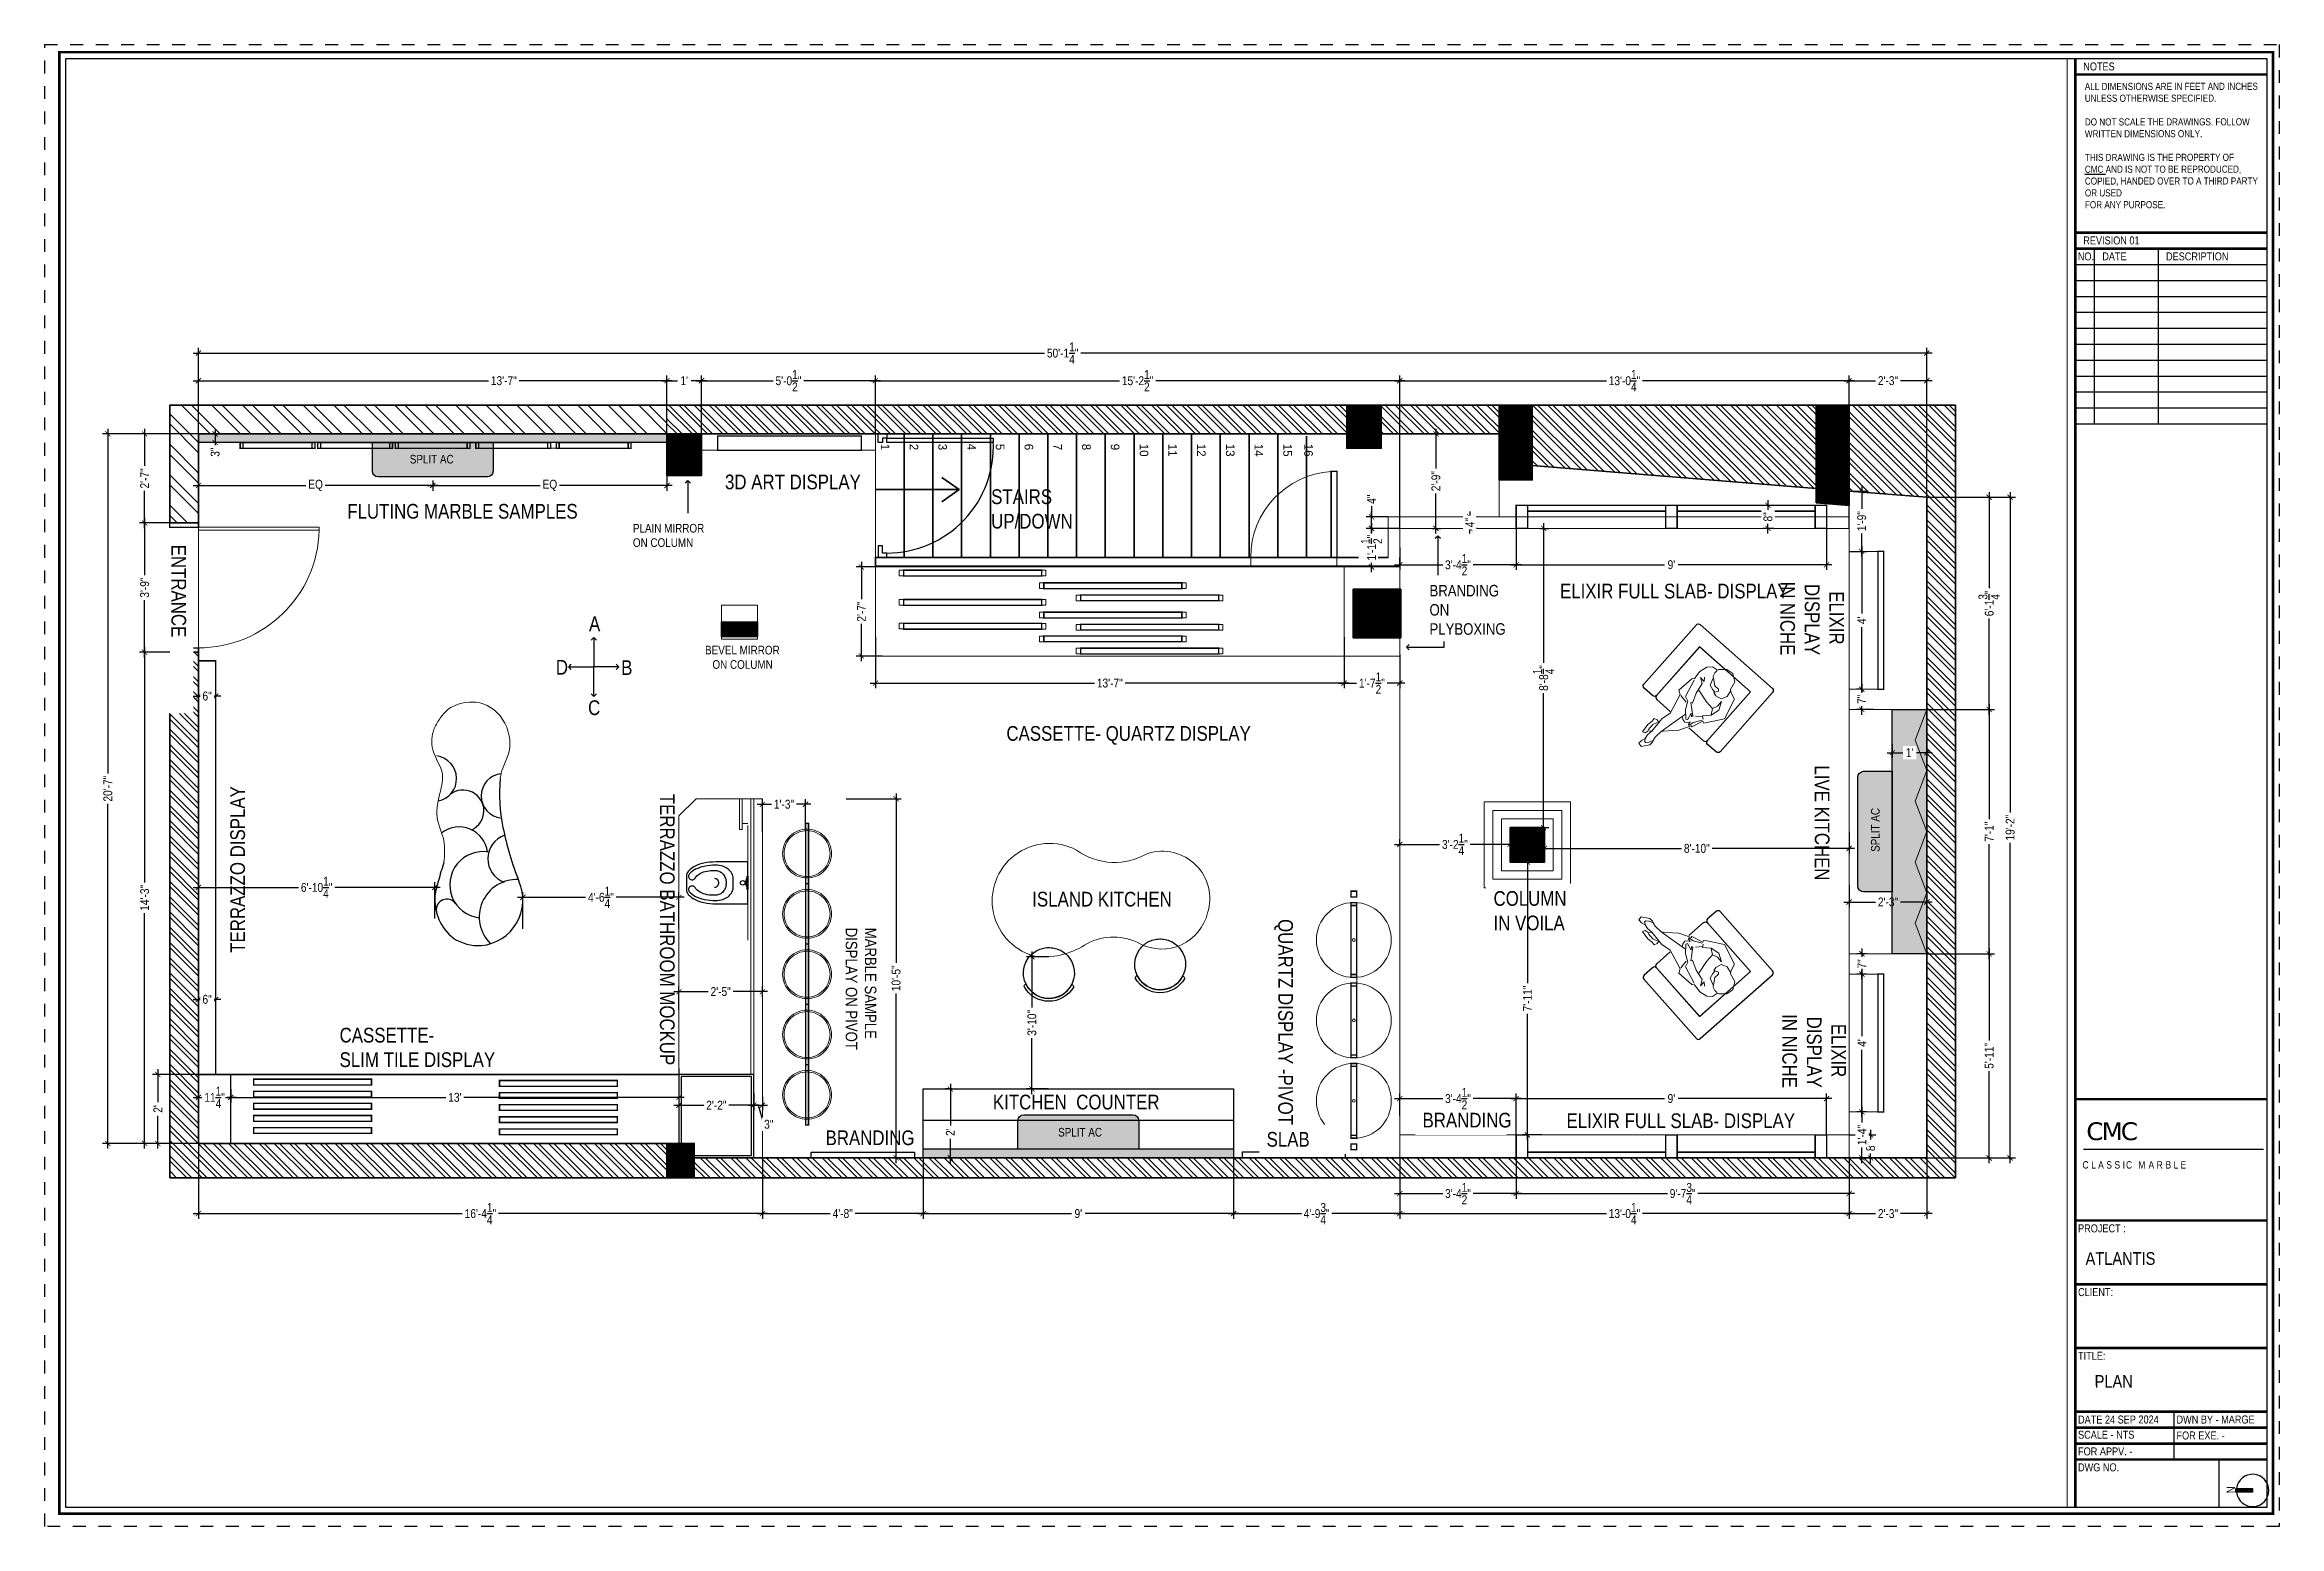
# Paper-space layout 'Marble Display' of a CAD drawing. Header units: inches. Extents: x -0.6 to 16.9, y -0.1 to 11.6.
# The model-space entities are those that its viewports show. They can reach past a viewport. Long polylines and large blocks are cut down to what shows.
import ezdxf
from ezdxf.lldxf.tags import DXFTag

# ---------------------------------------------------------------- set-up
doc = ezdxf.new("R2010")
doc.units = ezdxf.units.IN
doc.header["$LTSCALE"] = 0.05
doc.header["$MEASUREMENT"] = 0
doc.header["$PDMODE"] = 3
doc.header["$PDSIZE"] = -4
for name, pattern in [('A2-XREF-115_FURN$0$HIDDEN', [0.375, 0.25, -0.125]), ('ACAD_ISO03W100', [30, 12, -18]), ('CONTINOUS', [0]), ('DASHED2', [0.375, 0.25, -0.125])]:
    doc.linetypes.add(name, pattern=pattern)
doc.layers.get('Defpoints').update_dxf_attribs({"linetype": 'DASHED2'})
for name, color, linetype, lineweight in [('A-PEOPLE', 12, 'Continuous', 20), ('FURNITURE', 1, 'Continuous', 18), ('hatch', 7, 'Continuous', 25), ('WALL', 7, 'Continuous', 35)]:
    doc.layers.add(name, color=color, linetype=linetype, lineweight=lineweight)
for name, color, linetype in [('Civil Dimension - Text', 7, 'Continuous'), ('Column', 6, 'Continuous'), ('Dim', 4, 'Continuous'), ('Door', 3, 'Continuous'), ('Flooring Layout', 7, 'Continuous'), ('Furniture text & dimension', 7, 'Continuous'), ('Rk_Sheet format', 40, 'Continuous'), ('Rk_Sheet Format text', 8, 'Continuous'), ('Sheet format', 1, 'Continuous'), ('T-furniture', 7, 'Continuous'), ('text', 4, 'Continuous')]:
    doc.layers.add(name, color=color, linetype=linetype)
doc.layers.add('Nplot', color=3, linetype='Continuous', plot=False)
doc.styles.add('4MMOF3-8', font='ARIALN.TTF', dxfattribs={"height": 5.12})
doc.styles.add('9-128OF1-4', font='ARIALN.TTF', dxfattribs={"height": 3.0792})
doc.styles.get("Standard").update_dxf_attribs({"font": 'stylu.ttf', "height": 6})
doc.styles.add('W1', font='')
doc.styles.add('W2', font='ARIALN.TTF')
doc.styles.get('W1').set_extended_font_data('Arial Black', italic=True)
tags = doc.linetypes.add('A2-XREF-115_FURN$0$DASHED', pattern=[0.75, 0.5, -0.25]).pattern_tags.tags
tags[6:7] = [DXFTag(74, 4), DXFTag(75, 0), DXFTag(340, '0'), DXFTag(46, 1.0), DXFTag(50, 0.0), DXFTag(44, 0.0), DXFTag(45, 0.0)]
tags[4:5] = [DXFTag(74, 4), DXFTag(75, 0), DXFTag(340, '0'), DXFTag(46, 1.0), DXFTag(50, 0.0), DXFTag(44, 0.0), DXFTag(45, 0.0)]
doc.dimstyles.new('DIM 1-4', dxfattribs={"dimtxt": 3.0792, "dimasz": 1.82, "dimexe": 1.82, "dimexo": 0, "dimgap": 0.09, "dimtad": 0, "dimzin": 0, "dimdsep": 46, "dimlunit": 4, "dimtxsty": '9-128OF1-4', "dimblk": 'ARCHTICK', "dimcen": 1.8125, "dimdle": 1.82, "dimclrd": 8, "dimclre": 8, "dimadec": 0, "dimazin": 0, "dimtfac": 1, "dimtofl": 0, "dimtmove": 0, "dimatfit": 3, "dimldrblk": 'OPEN90', "dimfxl": 1, "dimtolj": 1, "dimtzin": 0, "dimlwd": -1, "dimarcsym": 0})
doc.dimstyles.new('STANDARD$0', dxfattribs={"dimscale": 0, "dimtxt": 4, "dimasz": 0.5, "dimexe": 0, "dimexo": 0, "dimgap": 0, "dimtad": 0, "dimzin": 0, "dimdsep": 46, "dimlunit": 4, "dimtxsty": 'Standard', "dimblk": 'ARCHTICK', "dimcen": 0.09375, "dimclrd": 256, "dimclre": 8, "dimclrt": 7, "dimadec": 0, "dimazin": 0, "dimtfac": 1, "dimtofl": 0, "dimtmove": 1, "dimatfit": 3, "dimldrblk": 'OBLIQUE', "dimfxl": 0.1875, "dimtolj": 1, "dimtzin": 0, "dimlwd": -1, "dimlwe": -1, "dimarcsym": 0})
pattern_1 = [(315, (-43352.8705, 73658.705), (2.65165043, 2.65165043), []), (315, (-43352.8705, 73656.937), (2.65165043, 2.65165043), [])]
pattern_2 = [(315, (7099.79199, 1354.28773), (0.08838834765, 0.08838834765), [])]
pattern_3 = [(315, (-43352.87045, 73658.70482), (0.08838834765, 0.08838834765), [])]

psp = doc.layouts.new('Marble Display')

# ---------------------------------------------------------------- texts
at = {"layer": 'Rk_Sheet Format text', "color": 0, "attachment_point": 1, "style": 'W2'}
for s, insert, char_height, width, rotation in [('NOTES', (15.352, 11.43), 0.0625, 1.42206, 0.0497), ('{\\C7;ALL DIMENSIONS ARE IN FEET AND INCHES UNLESS OTHERWISE SPECIFIED.\\P\\PDO NOT SCALE THE DRAWINGS. FOLLOW WRITTEN DIMENSIONS ONLY.\\P\\PTHIS DRAWING IS THE PROPERTY OF\\P\\LCMC \\lAND IS NOT TO BE REPRODUCED, COPIED, HANDED OVER TO A THIRD PARTY OR USED\\PFOR ANY PURPOSE.}', (15.364, 11.27), 0.05567, 1.4156, 0.0497), ('REVISION 01', (15.352, 10.065), 0.0625, 1.42206, 0.0497), ('NO.', (15.309, 9.94), 0.0625, 1.42206, 0.0497), ('DATE', (15.501, 9.94), 0.0625, 1.42206, 0.0497), ('DESCRIPTION', (16.001, 9.94), 0.0625, 1.42206, 0.0497), ('PROJECT :', (15.311, 2.314), 0.0625, 1.42206, 0.0497), ('ATLANTIS', (15.37, 2.096), 0.1, 1.4771, 0.0497), ('CLIENT:', (15.311, 1.814), 0.0625, 1.42206, 0.0497), ('TITLE:', (15.311, 1.314), 0.0625, 1.42206, 0.0497), ('PLAN', (15.441, 1.132), 0.1, 1.31828, 0.0497), ('DATE 24 SEP 2024', (15.311, 0.814), 0.0625, 1.42206, 0.0497), ('DWN BY - MARGE', (16.083, 0.814), 0.0625, 1.42206, 0.0497), ('\\A1;SCALE - NTS', (15.311, 0.695), 0.0625, 1.42206, 0.0497), ('FOR APPV. - ', (15.311, 0.564), 0.0625, 1.42206, 0.0497), ('FOR EXE. - ', (16.083, 0.689), 0.0625, 1.42206, 0.0497), ('DWG NO.', (15.311, 0.439), 0.0625, 1.42206, 0.0497), ('N', (16.477, 0.204), 0.0664, 1.76285, 90.9184)]:
    psp.add_mtext(s, dxfattribs=dict(at, insert=insert, char_height=char_height, width=width, rotation=rotation))
at = {"layer": 'Rk_Sheet Format text', "color": 0, "attachment_point": 1}
for s, insert, char_height, width, style in [('{\\fVerdana|b0|i0|c0|p34;\\T0.9;\\C7;CMC}', (15.376, 3.115), 0.14009, 1.36276, 'W1'), ('{\\T1.45;\\C7;CLASSIC MARBLE}', (15.346, 2.81), 0.05781, 2.47777, 'W2')]:
    psp.add_mtext(s, dxfattribs=dict(at, insert=insert, char_height=char_height, width=width, style=style))

msp = doc.modelspace()

# ---------------------------------------------------------------- texts
at = {"layer": 'Dim', "ltscale": 0.25, "char_height": 3, "attachment_point": 1, "rotation": 270}
for s, insert in [('1 ', (-47493.02101, -10618.04053)), ('2 ', (-47483.02101, -10618.04053)), ('3 ', (-47473.02101, -10618.04053)), ('4 ', (-47462.96499, -10618.04053)), ('5 ', (-47453.02101, -10618.04053)), ('6 ', (-47443.02101, -10618.04053)), ('7 ', (-47433.02101, -10618.04053)), ('8 ', (-47423.02101, -10618.04053)), ('9 ', (-47413.02101, -10618.04053)), ('10 ', (-47402.96499, -10618.04053)), ('11 ', (-47393.02101, -10618.04053)), ('12 ', (-47383.02101, -10618.04053)), ('13 ', (-47372.96499, -10618.04053)), ('14 ', (-47363.02101, -10618.04053)), ('15', (-47353.02101, -10618.04053)), ('16', (-47345.73232, -10618.04053))]:
    msp.add_mtext_dynamic_manual_height_columns(s, width=44, gutter_width=1, heights=[0], dxfattribs=dict(at, insert=insert))
at = {"layer": 'text', "ltscale": 50, "attachment_point": 4, "style": '4MMOF3-8'}
for s, insert, char_height, width in [('3D ART DISPLAY', (-47550.23706, -10631.36023), 5.12, 66.2810962), ('STAIRS\\PUP/DOWN', (-47457.6396, -10640.75837), 5.12, 66.2810962), ('PLAIN MIRROR\\PON COLUMN', (-47582.28346, -10649.95589), 3, 66.2810962), ('A', (-47597.55008, -10680.72294), 5.12, 66.2810962), ('\\pi20.30665;BEVEL MIRROR\\P\\pi22.87077;ON COLUMN', (-47577.48828, -10692.39007), 3, 66.2810962), ('D', (-47609.08008, -10695.8311), 5.12, 66.2810962), ('B', (-47586.36022, -10695.95974), 5.12, 66.2810962), ('C', (-47597.87277, -10709.94203), 5.12, 66.2810962), ('KITCHEN  COUNTER ', (-47457.04487, -10847.22585), 5.12, 96.6573193), ('SPLIT AC', (-47434.34974, -10857.72061), 3, 66.2810962)]:
    msp.add_mtext(s, dxfattribs=dict(at, insert=insert, char_height=char_height, width=width))
at = {"layer": 'text', "ltscale": 50, "char_height": 5.12, "attachment_point": 4, "style": '4MMOF3-8'}
for s, insert in [('ELIXIR FULL SLAB- DISPLAY', (-47259.73953, -10669.34908)), ('CASSETTE- QUARTZ DISPLAY', (-47452.33786, -10719.56889)), ('CASSETTE- \\PSLIM TILE DISPLAY', (-47684.31545, -10828.21212)), ('ELIXIR FULL SLAB- DISPLAY', (-47257.49421, -10853.73245))]:
    msp.add_mtext_dynamic_manual_height_columns(s, width=127.679357, gutter_width=15.396, heights=[0], dxfattribs=dict(at, insert=insert))
at = {"layer": 'text', "ltscale": 50, "attachment_point": 4, "style": '4MMOF3-8'}
for s, insert, char_height, width, rotation in [('\\pi43.54286;ELIXIR\\P\\pi39.38155; DISPLAY \\P\\pi40.12894;IN NICHE', (-47172.05876, -10625.84017), 5.12, 105.1209635, 270), ('LIVE KITCHEN', (-47168.58658, -10729.99699), 5.12, 105.1209635, 270), ('TERRAZZO DISPLAY', (-47719.75666, -10795.22826), 5.12, 66.2810962, 90), ('TERRAZZO BATHROOM MOCKUP', (-47570.35725, -10739.90369), 5.12, 103.7020243, 270), ('MARBLE SAMPLE\\PDISPLAY ON PIVOT', (-47502.9507, -10786.50909), 4, 105.1209635, 270), ('\\pi43.54286;ELIXIR\\P\\pi39.38155; DISPLAY \\P\\pi40.12894;IN NICHE', (-47171.34576, -10776.42905), 5.12, 105.1209635, 270)]:
    msp.add_mtext(s, dxfattribs=dict(at, insert=insert, char_height=char_height, width=width, rotation=rotation))
at = {"layer": 'text', "ltscale": 50, "insert": (-47355.91264, -10781.86598), "char_height": 5.12, "attachment_point": 4, "rotation": 270, "style": '4MMOF3-8'}
msp.add_mtext_dynamic_manual_height_columns(' QUARTZ DISPLAY -PIVOT', width=127.679357, gutter_width=15.396, heights=[0], dxfattribs=at)

# ---------------------------------------------------------------- blocks, each defined once
blk = doc.blocks.new('_ArchTick')
at = {"color": 0, "const_width": 0.15}
blk.add_lwpolyline([(-0.5, -0.5), (0.5, 0.5)], dxfattribs=at)
blk = doc.blocks.new('A$C26633AF0')
at = {"layer": 'T-furniture', "color": 11}
blk.add_lwpolyline([(0, 10.5, 0.049648), (0.42, 6.25, 0.06346), (1.49, 3.08, 0.103485), (3.38, 0.63, 0.178458), (5.1, 0), (9.9, 0, 0.178458), (11.62, 0.63, 0.103485), (13.51, 3.08, 0.06346), (14.58, 6.25, 0.049648), (15, 10.5), (15, 22), (0, 22)], format="xyb", close=True, dxfattribs=at)
at = {"layer": 'T-furniture', "color": 1}
blk.add_lwpolyline([(10.58, 0.94, 0.103485), (12.37, 3.25, 0.06346), (13.41, 6.33, 0.049648), (13.82, 10.5, 0.075858), (13.45, 12.95, 0.086069), (12.45, 14.9, 0.105985), (10.85, 16.27, 0.126201), (9.13, 16.72), (5.87, 16.72, 0.126201), (4.15, 16.27, 0.105985), (2.55, 14.9, 0.086069), (1.55, 12.95, 0.075858), (1.18, 10.5, 0.049648), (1.59, 6.33, 0.06346), (2.63, 3.25, 0.103485), (4.42, 0.94, 0.097511), (4.88, 0.75, 0.09808), (5.38, 0.75, 0.098895), (5.84, 0.93, 0.099479), (6.19, 1.28, 0.099479), (6.37, 1.73, 0.098895), (6.37, 2.23, 0.09808), (6.18, 2.69, 0.097511), (5.83, 3.04, -0.102445), (4.35, 4.55, -0.077884), (3.41, 6.69, -0.065096), (3.05, 9.46, -0.024284), (3.1, 10.5, -0.115331), (3.42, 11.88, -0.103946), (4.39, 13.11, -0.091071), (5.78, 13.9, -0.083675), (7.5, 14.19, -0.083675), (9.22, 13.9, -0.091071), (10.61, 13.11, -0.103946), (11.58, 11.88, -0.115331), (11.9, 10.5, -0.024284), (11.95, 9.46, -0.065096), (11.59, 6.69, -0.077884), (10.65, 4.55, -0.102445), (9.17, 3.04, 0.097511), (8.82, 2.69, 0.09808), (8.63, 2.23, 0.098895), (8.63, 1.73, 0.099479), (8.81, 1.28, 0.099479), (9.16, 0.93, 0.098895), (9.62, 0.75, 0.09808), (10.12, 0.75, 0.097511)], format="xyb", close=True, dxfattribs=at)
at = {"layer": 'T-furniture', "color": 1, "ltscale": 2}
for points in [[(5.08, 21.72), (5.08, 22), (9.92, 22), (9.92, 21.72)], [(6.09, 21.44), (6.09, 21.71), (8.68, 21.71), (8.68, 21.44)]]:
    blk.add_lwpolyline(points, close=True, dxfattribs=at)
at = {"layer": 'T-furniture', "color": 1}
blk.add_lwpolyline([(5.87, 10.04, -0.111064), (5.99, 10.58, -0.102841), (6.35, 11.05, -0.093011), (6.87, 11.35, -0.087082), (7.5, 11.47, -0.087082), (8.13, 11.35, -0.093011), (8.65, 11.05, -0.102841), (9.01, 10.58, -0.111064), (9.13, 10.04, -0.111064)], format="xyb", dxfattribs=at)
blk.add_circle((7.5, 20.12), 0.816, dxfattribs=at)
at = {"layer": 'T-furniture', "color": 1, "ltscale": 2}
blk.add_arc((7.39, 24.57), 3.39, 247.52123, 292.47877, dxfattribs=at)
blk = doc.blocks.new('A$7E7C19E2B201E1')
at = {"color": 11}
blk.add_lwpolyline([(-219, -370, 0.428876), (-236, -397, 0.57735), (245, -381, 0.536088), (227, -355, -0.615882)], format="xyb", close=True, dxfattribs=at)
at = {"color": 6}
blk.add_arc((0, -250), 250, 142.6792, 37.3208, dxfattribs=at)
at = {"color": 1, "linetype": 'ACAD_ISO03W100', "ltscale": 3}
blk.add_arc((0, -250), 250, 37.3028, 142.6972, dxfattribs=at)
blk = doc.blocks.new('A$C9f012d1b')
at = {"layer": 'A-PEOPLE', "color": 1, "lineweight": 0}
blk.add_lwpolyline([(736, 178), (755, 204), (786, 212), (795, 233), (715, 244), (669, 233), (639, 235), (631, 208), (637, 180), (597, 183), (509, 162), (437, 176), (326, 204), (305, 239), (156, 220), (137, 204), (59, 210), (-10, 187), (-44, 153), (-53, 99), (-65, 96), (-111, 42), (-120, -21), (-78, -82), (0, -99), (15, -116), (40, -183), (227, -232), (378, -120), (370, -103), (473, -63), (471, -51), (572, 4), (610, 46), (667, 101), (683, 113), (755, 119), (784, 115), (805, 109), (837, 111), (900, 159), (892, 191), (858, 191), (822, 178), (786, 183)], close=True, dxfattribs=at)
for points in [[(646, 193), (686, 210), (749, 210)], [(4, -108), (65, -120), (116, -91), (128, -40), (118, -7), (80, -30), (67, -19), (67, 25), (36, 65), (11, 94), (-19, 103), (-44, 101)], [(25, 82), (90, 61), (105, 14), (107, -11)], [(69, 145), (101, 122), (95, 168), (126, 122), (225, 105), (313, 71), (318, 86), (395, -5), (408, -2), (387, 23), (452, 6), (458, 23), (395, 80), (326, 115), (309, 157), (151, 197)], [(189, 107), (221, -11), (229, -91), (185, -110), (132, -110), (204, -145), (282, -122), (339, -68), (355, -91)], [(330, 193), (343, 120)], [(465, 56), (477, 40), (484, 12), (467, -9), (450, -21), (477, -26), (482, -34), (437, -45), (368, -91)], [(427, 54), (547, 82), (683, 113)], [(637, 180), (736, 178)], [(829, 174), (847, 164), (847, 151), (824, 132), (784, 111)], [(229, -91), (280, -118)], [(345, -74), (381, -23)]]:
    blk.add_lwpolyline(points, dxfattribs=at)
blk = doc.blocks.new('*D581')
at = {"layer": 'Civil Dimension - Text', "color": 8, "linetype": 'CONTINOUS', "lineweight": -2, "ltscale": 50, "transparency": 16777216}
for p, q in [((-47733.42, -10861.6), (-47733.42, -10887.84)), ((-47537.25, -10866.6), (-47537.25, -10887.84))]:
    blk.add_line(p, q, dxfattribs=at)
at = {"layer": 'Civil Dimension - Text', "color": 8, "linetype": 'CONTINOUS', "ltscale": 50, "transparency": 16777216}
for p, q in [((-47735.24, -10886.02), (-47640.61, -10886.02)), ((-47535.43, -10886.02), (-47630.06, -10886.02))]:
    blk.add_line(p, q, dxfattribs=at)
at = {"layer": 'Defpoints', "color": 0, "ltscale": 50, "transparency": 16777216}
for p in [(-47733.42, -10861.6), (-47537.25, -10866.6), (-47537.25, -10886.02)]:
    blk.add_point(p, dxfattribs=at)
at = {"layer": 'Civil Dimension - Text', "color": 8, "ltscale": 50, "transparency": 16777216, "xscale": 1.82, "yscale": 1.82, "zscale": 1.82, "rotation": 180}
blk.add_blockref('_ArchTick', (-47733.42, -10886.02), dxfattribs=at)
at = {"layer": 'Civil Dimension - Text', "color": 8, "ltscale": 50, "transparency": 16777216, "xscale": 1.82, "yscale": 1.82, "zscale": 1.82}
blk.add_blockref('_ArchTick', (-47537.25, -10886.02), dxfattribs=at)
at = {"layer": 'Civil Dimension - Text', "color": 0, "ltscale": 50, "transparency": 16777216, "insert": (-47635.33, -10886.02), "char_height": 3.0792, "attachment_point": 5, "style": '9-128OF1-4', "bg_fill": 3, "box_fill_scale": 1.25, "bg_fill_color": 256, "bg_fill_true_color": 13158600, "bg_fill_transparency": 0}
blk.add_mtext('\\A1;16\'-4{\\H1x;\\S1/4;}"', dxfattribs=at)
blk = doc.blocks.new('_Open90')
at = {"color": 0, "linetype": 'ByBlock', "lineweight": -2}
for p, q in [((0, 0), (-1, 0)), ((-0.5, 0.5), (0, 0)), ((0, 0), (-0.5, -0.5))]:
    blk.add_line(p, q, dxfattribs=at)
blk = doc.blocks.new('*D582')
at = {"layer": 'Civil Dimension - Text', "color": 8, "linetype": 'CONTINOUS', "lineweight": -2, "ltscale": 50, "transparency": 16777216}
for p, q in [((-47537.25, -10866.6), (-47537.25, -10887.84)), ((-47481.32, -10866.61), (-47481.32, -10887.84))]:
    blk.add_line(p, q, dxfattribs=at)
at = {"layer": 'Civil Dimension - Text', "color": 8, "linetype": 'CONTINOUS', "ltscale": 50, "transparency": 16777216}
for p, q in [((-47539.07, -10886.02), (-47512.78, -10886.02)), ((-47479.5, -10886.02), (-47505.78, -10886.02))]:
    blk.add_line(p, q, dxfattribs=at)
at = {"layer": 'Defpoints', "color": 0, "ltscale": 50, "transparency": 16777216}
for p in [(-47537.25, -10866.6), (-47481.32, -10866.61), (-47481.32, -10886.02)]:
    blk.add_point(p, dxfattribs=at)
at = {"layer": 'Civil Dimension - Text', "color": 8, "ltscale": 50, "transparency": 16777216, "xscale": 1.82, "yscale": 1.82, "zscale": 1.82, "rotation": 180}
blk.add_blockref('_ArchTick', (-47537.25, -10886.02), dxfattribs=at)
at = {"layer": 'Civil Dimension - Text', "color": 8, "ltscale": 50, "transparency": 16777216, "xscale": 1.82, "yscale": 1.82, "zscale": 1.82}
blk.add_blockref('_ArchTick', (-47481.32, -10886.02), dxfattribs=at)
at = {"layer": 'Civil Dimension - Text', "color": 0, "ltscale": 50, "transparency": 16777216, "insert": (-47509.28, -10886.02), "char_height": 3.079, "attachment_point": 5, "style": '9-128OF1-4', "bg_fill": 3, "box_fill_scale": 1.25, "bg_fill_color": 256, "bg_fill_true_color": 13158600, "bg_fill_transparency": 0}
blk.add_mtext('\\A1;4\'-8"', dxfattribs=at)
blk = doc.blocks.new('*D583')
at = {"layer": 'Civil Dimension - Text', "color": 8, "linetype": 'CONTINOUS', "lineweight": -2, "ltscale": 50, "transparency": 16777216}
for p, q in [((-47481.32, -10866.61), (-47481.32, -10887.84)), ((-47373.32, -10866.62), (-47373.32, -10887.84))]:
    blk.add_line(p, q, dxfattribs=at)
at = {"layer": 'Civil Dimension - Text', "color": 8, "linetype": 'CONTINOUS', "ltscale": 50, "transparency": 16777216}
for p, q in [((-47483.14, -10886.02), (-47428.57, -10886.02)), ((-47371.5, -10886.02), (-47426.07, -10886.02))]:
    blk.add_line(p, q, dxfattribs=at)
at = {"layer": 'Defpoints', "color": 0, "ltscale": 50, "transparency": 16777216}
for p in [(-47481.32, -10866.61), (-47373.32, -10866.62), (-47373.32, -10886.02)]:
    blk.add_point(p, dxfattribs=at)
at = {"layer": 'Civil Dimension - Text', "color": 8, "ltscale": 50, "transparency": 16777216, "xscale": 1.82, "yscale": 1.82, "zscale": 1.82, "rotation": 180}
blk.add_blockref('_ArchTick', (-47481.32, -10886.02), dxfattribs=at)
at = {"layer": 'Civil Dimension - Text', "color": 8, "ltscale": 50, "transparency": 16777216, "xscale": 1.82, "yscale": 1.82, "zscale": 1.82}
blk.add_blockref('_ArchTick', (-47373.32, -10886.02), dxfattribs=at)
at = {"layer": 'Civil Dimension - Text', "color": 0, "ltscale": 50, "transparency": 16777216, "insert": (-47427.32, -10886.02), "char_height": 3.079, "attachment_point": 5, "style": '9-128OF1-4', "bg_fill": 3, "box_fill_scale": 1.25, "bg_fill_color": 256, "bg_fill_true_color": 13158600, "bg_fill_transparency": 0}
blk.add_mtext("\\A1;9'", dxfattribs=at)
blk = doc.blocks.new('*D584')
at = {"layer": 'Civil Dimension - Text', "color": 8, "linetype": 'CONTINOUS', "lineweight": -2, "ltscale": 50, "transparency": 16777216}
for p, q in [((-47373.32, -10866.62), (-47373.32, -10887.84)), ((-47315.49, -10866.63), (-47315.49, -10887.84))]:
    blk.add_line(p, q, dxfattribs=at)
at = {"layer": 'Civil Dimension - Text', "color": 8, "linetype": 'CONTINOUS', "ltscale": 50, "transparency": 16777216}
for p, q in [((-47375.14, -10886.02), (-47348.86, -10886.02)), ((-47313.67, -10886.02), (-47339.94, -10886.02))]:
    blk.add_line(p, q, dxfattribs=at)
at = {"layer": 'Defpoints', "color": 0, "ltscale": 50, "transparency": 16777216}
for p in [(-47373.32, -10866.62), (-47315.49, -10866.63), (-47315.49, -10886.02)]:
    blk.add_point(p, dxfattribs=at)
at = {"layer": 'Civil Dimension - Text', "color": 8, "ltscale": 50, "transparency": 16777216, "xscale": 1.82, "yscale": 1.82, "zscale": 1.82, "rotation": 180}
blk.add_blockref('_ArchTick', (-47373.32, -10886.02), dxfattribs=at)
at = {"layer": 'Civil Dimension - Text', "color": 8, "ltscale": 50, "transparency": 16777216, "xscale": 1.82, "yscale": 1.82, "zscale": 1.82}
blk.add_blockref('_ArchTick', (-47315.49, -10886.02), dxfattribs=at)
at = {"layer": 'Civil Dimension - Text', "color": 0, "ltscale": 50, "transparency": 16777216, "insert": (-47344.4, -10886.02), "char_height": 3.0792, "attachment_point": 5, "style": '9-128OF1-4', "bg_fill": 3, "box_fill_scale": 1.25, "bg_fill_color": 256, "bg_fill_true_color": 13158600, "bg_fill_transparency": 0}
blk.add_mtext('\\A1;4\'-9{\\H1x;\\S3/4;}"', dxfattribs=at)
blk = doc.blocks.new('*D585')
at = {"layer": 'Civil Dimension - Text', "color": 8, "linetype": 'CONTINOUS', "lineweight": -2, "ltscale": 50, "transparency": 16777216}
for p, q in [((-47315.49, -10866.63), (-47315.49, -10887.84)), ((-47159.16, -10866.65), (-47159.16, -10887.84))]:
    blk.add_line(p, q, dxfattribs=at)
at = {"layer": 'Civil Dimension - Text', "color": 8, "linetype": 'CONTINOUS', "ltscale": 50, "transparency": 16777216}
for p, q in [((-47317.31, -10886.02), (-47242.6, -10886.02)), ((-47157.34, -10886.02), (-47232.05, -10886.02))]:
    blk.add_line(p, q, dxfattribs=at)
at = {"layer": 'Defpoints', "color": 0, "ltscale": 50, "transparency": 16777216}
for p in [(-47315.49, -10866.63), (-47159.16, -10866.65), (-47159.16, -10886.02)]:
    blk.add_point(p, dxfattribs=at)
at = {"layer": 'Civil Dimension - Text', "color": 8, "ltscale": 50, "transparency": 16777216, "xscale": 1.82, "yscale": 1.82, "zscale": 1.82, "rotation": 180}
blk.add_blockref('_ArchTick', (-47315.49, -10886.02), dxfattribs=at)
at = {"layer": 'Civil Dimension - Text', "color": 8, "ltscale": 50, "transparency": 16777216, "xscale": 1.82, "yscale": 1.82, "zscale": 1.82}
blk.add_blockref('_ArchTick', (-47159.16, -10886.02), dxfattribs=at)
at = {"layer": 'Civil Dimension - Text', "color": 0, "ltscale": 50, "transparency": 16777216, "insert": (-47237.32, -10886.02), "char_height": 3.0792, "attachment_point": 5, "style": '9-128OF1-4', "bg_fill": 3, "box_fill_scale": 1.25, "bg_fill_color": 256, "bg_fill_true_color": 13158600, "bg_fill_transparency": 0}
blk.add_mtext('\\A1;13\'-0{\\H1x;\\S1/4;}"', dxfattribs=at)
blk = doc.blocks.new('*D586')
at = {"layer": 'Civil Dimension - Text', "color": 8, "linetype": 'CONTINOUS', "lineweight": -2, "ltscale": 50, "transparency": 16777216}
for p, q in [((-47159.16, -10866.65), (-47159.16, -10887.84)), ((-47132.13, -10866.66), (-47132.13, -10887.84))]:
    blk.add_line(p, q, dxfattribs=at)
at = {"layer": 'Civil Dimension - Text', "color": 8, "linetype": 'CONTINOUS', "ltscale": 50, "transparency": 16777216}
for p, q in [((-47160.98, -10886.02), (-47149.11, -10886.02)), ((-47130.31, -10886.02), (-47142.17, -10886.02))]:
    blk.add_line(p, q, dxfattribs=at)
at = {"layer": 'Defpoints', "color": 0, "ltscale": 50, "transparency": 16777216}
for p in [(-47159.16, -10866.65), (-47132.13, -10866.66), (-47132.13, -10886.02)]:
    blk.add_point(p, dxfattribs=at)
at = {"layer": 'Civil Dimension - Text', "color": 8, "ltscale": 50, "transparency": 16777216, "xscale": 1.82, "yscale": 1.82, "zscale": 1.82, "rotation": 180}
blk.add_blockref('_ArchTick', (-47159.16, -10886.02), dxfattribs=at)
at = {"layer": 'Civil Dimension - Text', "color": 8, "ltscale": 50, "transparency": 16777216, "xscale": 1.82, "yscale": 1.82, "zscale": 1.82}
blk.add_blockref('_ArchTick', (-47132.13, -10886.02), dxfattribs=at)
at = {"layer": 'Civil Dimension - Text', "color": 0, "ltscale": 50, "transparency": 16777216, "insert": (-47145.64, -10886.02), "char_height": 3.079, "attachment_point": 5, "style": '9-128OF1-4', "bg_fill": 3, "box_fill_scale": 1.25, "bg_fill_color": 256, "bg_fill_true_color": 13158600, "bg_fill_transparency": 0}
blk.add_mtext('\\A1;2\'-3"', dxfattribs=at)
blk = doc.blocks.new('*D587')
at = {"layer": 'Civil Dimension - Text', "color": 8, "linetype": 'CONTINOUS', "lineweight": -2, "ltscale": 50, "transparency": 16777216}
for p, q in [((-47733.42, -10614.6), (-47753.96, -10614.6)), ((-47733.42, -10645.6), (-47753.96, -10645.6))]:
    blk.add_line(p, q, dxfattribs=at)
at = {"layer": 'Civil Dimension - Text', "color": 8, "linetype": 'CONTINOUS', "ltscale": 50, "transparency": 16777216}
for p, q in [((-47752.14, -10612.78), (-47752.14, -10626.62)), ((-47752.14, -10647.42), (-47752.14, -10633.57))]:
    blk.add_line(p, q, dxfattribs=at)
at = {"layer": 'Defpoints', "color": 0, "ltscale": 50, "transparency": 16777216}
for p in [(-47733.42, -10614.6), (-47752.14, -10645.6), (-47733.42, -10645.6)]:
    blk.add_point(p, dxfattribs=at)
at = {"layer": 'Civil Dimension - Text', "color": 8, "ltscale": 50, "transparency": 16777216, "xscale": 1.82, "yscale": 1.82, "zscale": 1.82}
for p, rotation in [((-47752.14, -10614.6), 90), ((-47752.14, -10645.6), 270)]:
    blk.add_blockref('_ArchTick', p, dxfattribs=dict(at, rotation=rotation))
at = {"layer": 'Civil Dimension - Text', "color": 0, "ltscale": 50, "transparency": 16777216, "insert": (-47752.14, -10630.1), "char_height": 3.079, "attachment_point": 5, "rotation": 90, "style": '9-128OF1-4', "bg_fill": 3, "box_fill_scale": 1.25, "bg_fill_color": 256, "bg_fill_true_color": 13158600, "bg_fill_transparency": 0}
blk.add_mtext('\\A1;2\'-7"', dxfattribs=at)
blk = doc.blocks.new('*D588')
at = {"layer": 'Civil Dimension - Text', "color": 8, "linetype": 'CONTINOUS', "lineweight": -2, "ltscale": 50, "transparency": 16777216}
for p, q in [((-47733.42, -10645.6), (-47753.96, -10645.6)), ((-47743.42, -10690.6), (-47753.96, -10690.6))]:
    blk.add_line(p, q, dxfattribs=at)
at = {"layer": 'Civil Dimension - Text', "color": 8, "linetype": 'CONTINOUS', "ltscale": 50, "transparency": 16777216}
for p, q in [((-47752.14, -10643.78), (-47752.14, -10664.65)), ((-47752.14, -10692.42), (-47752.14, -10671.55))]:
    blk.add_line(p, q, dxfattribs=at)
at = {"layer": 'Defpoints', "color": 0, "ltscale": 50, "transparency": 16777216}
for p in [(-47733.42, -10645.6), (-47752.14, -10690.6), (-47743.42, -10690.6)]:
    blk.add_point(p, dxfattribs=at)
at = {"layer": 'Civil Dimension - Text', "color": 8, "ltscale": 50, "transparency": 16777216, "xscale": 1.82, "yscale": 1.82, "zscale": 1.82}
for p, rotation in [((-47752.14, -10645.6), 90), ((-47752.14, -10690.6), 270)]:
    blk.add_blockref('_ArchTick', p, dxfattribs=dict(at, rotation=rotation))
at = {"layer": 'Civil Dimension - Text', "color": 0, "ltscale": 50, "transparency": 16777216, "insert": (-47752.14, -10668.1), "char_height": 3.079, "attachment_point": 5, "rotation": 90, "style": '9-128OF1-4', "bg_fill": 3, "box_fill_scale": 1.25, "bg_fill_color": 256, "bg_fill_true_color": 13158600, "bg_fill_transparency": 0}
blk.add_mtext('\\A1;3\'-9"', dxfattribs=at)
blk = doc.blocks.new('*D589')
at = {"layer": 'Civil Dimension - Text', "color": 8, "linetype": 'CONTINOUS', "ltscale": 50, "transparency": 16777216}
for p, q in [((-47752.14, -10688.78), (-47752.14, -10771.78)), ((-47752.14, -10863.42), (-47752.14, -10780.41))]:
    blk.add_line(p, q, dxfattribs=at)
at = {"layer": 'Civil Dimension - Text', "color": 8, "linetype": 'CONTINOUS', "lineweight": -2, "ltscale": 50, "transparency": 16777216}
for p, q in [((-47743.42, -10690.6), (-47753.96, -10690.6)), ((-47733.42, -10861.6), (-47753.96, -10861.6))]:
    blk.add_line(p, q, dxfattribs=at)
at = {"layer": 'Defpoints', "color": 0, "ltscale": 50, "transparency": 16777216}
for p in [(-47743.42, -10690.6), (-47752.14, -10861.6), (-47733.42, -10861.6)]:
    blk.add_point(p, dxfattribs=at)
at = {"layer": 'Civil Dimension - Text', "color": 8, "ltscale": 50, "transparency": 16777216, "xscale": 1.82, "yscale": 1.82, "zscale": 1.82}
for p, rotation in [((-47752.14, -10690.6), 90), ((-47752.14, -10861.6), 270)]:
    blk.add_blockref('_ArchTick', p, dxfattribs=dict(at, rotation=rotation))
at = {"layer": 'Civil Dimension - Text', "color": 0, "ltscale": 50, "transparency": 16777216, "insert": (-47752.14, -10776.1), "char_height": 3.079, "attachment_point": 5, "rotation": 90, "style": '9-128OF1-4', "bg_fill": 3, "box_fill_scale": 1.25, "bg_fill_color": 256, "bg_fill_true_color": 13158600, "bg_fill_transparency": 0}
blk.add_mtext('\\A1;14\'-3"', dxfattribs=at)
blk = doc.blocks.new('*D590')
at = {"layer": 'Civil Dimension - Text', "color": 8, "linetype": 'CONTINOUS', "ltscale": 50, "transparency": 16777216}
for p, q in [((-47735.24, -10596.08), (-47631.51, -10596.08)), ((-47568.6, -10596.08), (-47622.89, -10596.08))]:
    blk.add_line(p, q, dxfattribs=at)
at = {"layer": 'Civil Dimension - Text', "color": 8, "linetype": 'CONTINOUS', "lineweight": -2, "ltscale": 50, "transparency": 16777216}
for p, q in [((-47733.42, -10614.6), (-47733.42, -10594.26)), ((-47570.42, -10614.6), (-47570.42, -10594.26))]:
    blk.add_line(p, q, dxfattribs=at)
at = {"layer": 'Defpoints', "color": 0, "ltscale": 50, "transparency": 16777216}
for p in [(-47570.42, -10596.08), (-47733.42, -10614.6), (-47570.42, -10614.6)]:
    blk.add_point(p, dxfattribs=at)
at = {"layer": 'Civil Dimension - Text', "color": 8, "ltscale": 50, "transparency": 16777216, "xscale": 1.82, "yscale": 1.82, "zscale": 1.82, "rotation": 180}
blk.add_blockref('_ArchTick', (-47733.42, -10596.08), dxfattribs=at)
at = {"layer": 'Civil Dimension - Text', "color": 8, "ltscale": 50, "transparency": 16777216, "xscale": 1.82, "yscale": 1.82, "zscale": 1.82}
blk.add_blockref('_ArchTick', (-47570.42, -10596.08), dxfattribs=at)
at = {"layer": 'Civil Dimension - Text', "color": 0, "ltscale": 50, "transparency": 16777216, "insert": (-47627.2, -10596.08), "char_height": 3.079, "attachment_point": 5, "style": '9-128OF1-4', "bg_fill": 3, "box_fill_scale": 1.25, "bg_fill_color": 256, "bg_fill_true_color": 13158600, "bg_fill_transparency": 0}
blk.add_mtext('\\A1;13\'-7"', dxfattribs=at)
blk = doc.blocks.new('*D591')
at = {"layer": 'Civil Dimension - Text', "color": 8, "linetype": 'CONTINOUS', "ltscale": 50, "transparency": 16777216}
for p, q in [((-47572.24, -10596.08), (-47565.56, -10596.08)), ((-47556.6, -10596.08), (-47563.29, -10596.08))]:
    blk.add_line(p, q, dxfattribs=at)
at = {"layer": 'Civil Dimension - Text', "color": 8, "linetype": 'CONTINOUS', "lineweight": -2, "ltscale": 50, "transparency": 16777216}
for p, q in [((-47570.42, -10614.6), (-47570.42, -10594.26)), ((-47558.42, -10614.6), (-47558.42, -10594.26))]:
    blk.add_line(p, q, dxfattribs=at)
at = {"layer": 'Defpoints', "color": 0, "ltscale": 50, "transparency": 16777216}
for p in [(-47570.42, -10614.6), (-47558.42, -10614.6)]:
    blk.add_point(p, dxfattribs=at)
at = {"layer": 'Civil Dimension - Text', "color": 8, "ltscale": 50, "transparency": 16777216, "xscale": 1.82, "yscale": 1.82, "zscale": 1.82, "rotation": 180}
blk.add_blockref('_ArchTick', (-47570.42, -10596.08), dxfattribs=at)
at = {"layer": 'Civil Dimension - Text', "color": 8, "ltscale": 50, "transparency": 16777216, "xscale": 1.82, "yscale": 1.82, "zscale": 1.82}
blk.add_blockref('_ArchTick', (-47558.42, -10596.08), dxfattribs=at)
at = {"layer": 'Civil Dimension - Text', "color": 0, "ltscale": 50, "transparency": 16777216, "insert": (-47564.42, -10596.08), "char_height": 3.079, "attachment_point": 5, "style": '9-128OF1-4', "bg_fill": 3, "box_fill_scale": 1.25, "bg_fill_color": 256, "bg_fill_true_color": 13158600, "bg_fill_transparency": 0}
blk.add_mtext("\\A1;1'", dxfattribs=at)
at = {"layer": 'Defpoints', "color": 0, "ltscale": 50, "transparency": 16777216}
blk.add_point((-47558.42, -10596.08), dxfattribs=at)
blk = doc.blocks.new('*D592')
at = {"layer": 'Civil Dimension - Text', "color": 8, "linetype": 'CONTINOUS', "ltscale": 50, "transparency": 16777216}
for p, q in [((-47560.24, -10596.08), (-47532.55, -10596.08)), ((-47496.1, -10596.08), (-47523.8, -10596.08))]:
    blk.add_line(p, q, dxfattribs=at)
at = {"layer": 'Civil Dimension - Text', "color": 8, "linetype": 'CONTINOUS', "lineweight": -2, "ltscale": 50, "transparency": 16777216}
for p, q in [((-47558.42, -10614.6), (-47558.42, -10594.26)), ((-47497.92, -10614.6), (-47497.92, -10594.26))]:
    blk.add_line(p, q, dxfattribs=at)
at = {"layer": 'Defpoints', "color": 0, "ltscale": 50, "transparency": 16777216}
for p in [(-47497.92, -10596.08), (-47558.42, -10614.6), (-47497.92, -10614.6)]:
    blk.add_point(p, dxfattribs=at)
at = {"layer": 'Civil Dimension - Text', "color": 8, "ltscale": 50, "transparency": 16777216, "xscale": 1.82, "yscale": 1.82, "zscale": 1.82, "rotation": 180}
blk.add_blockref('_ArchTick', (-47558.42, -10596.08), dxfattribs=at)
at = {"layer": 'Civil Dimension - Text', "color": 8, "ltscale": 50, "transparency": 16777216, "xscale": 1.82, "yscale": 1.82, "zscale": 1.82}
blk.add_blockref('_ArchTick', (-47497.92, -10596.08), dxfattribs=at)
at = {"layer": 'Civil Dimension - Text', "color": 0, "ltscale": 50, "transparency": 16777216, "insert": (-47528.17, -10596.08), "char_height": 3.0792, "attachment_point": 5, "style": '9-128OF1-4', "bg_fill": 3, "box_fill_scale": 1.25, "bg_fill_color": 256, "bg_fill_true_color": 13158600, "bg_fill_transparency": 0}
blk.add_mtext('\\A1;5\'-0{\\H1x;\\S1/2;}"', dxfattribs=at)
blk = doc.blocks.new('*D593')
at = {"layer": 'Civil Dimension - Text', "color": 8, "linetype": 'CONTINOUS', "ltscale": 50, "transparency": 16777216}
for p, q in [((-47499.74, -10596.08), (-47411.94, -10596.08)), ((-47313.67, -10596.08), (-47401.47, -10596.08))]:
    blk.add_line(p, q, dxfattribs=at)
at = {"layer": 'Civil Dimension - Text', "color": 8, "linetype": 'CONTINOUS', "lineweight": -2, "ltscale": 50, "transparency": 16777216}
for p, q in [((-47497.92, -10614.6), (-47497.92, -10594.26)), ((-47315.49, -10647.48), (-47315.49, -10594.26))]:
    blk.add_line(p, q, dxfattribs=at)
at = {"layer": 'Defpoints', "color": 0, "ltscale": 50, "transparency": 16777216}
for p in [(-47315.49, -10596.08), (-47497.92, -10614.6), (-47315.49, -10647.48)]:
    blk.add_point(p, dxfattribs=at)
at = {"layer": 'Civil Dimension - Text', "color": 8, "ltscale": 50, "transparency": 16777216, "xscale": 1.82, "yscale": 1.82, "zscale": 1.82, "rotation": 180}
blk.add_blockref('_ArchTick', (-47497.92, -10596.08), dxfattribs=at)
at = {"layer": 'Civil Dimension - Text', "color": 8, "ltscale": 50, "transparency": 16777216, "xscale": 1.82, "yscale": 1.82, "zscale": 1.82}
blk.add_blockref('_ArchTick', (-47315.49, -10596.08), dxfattribs=at)
at = {"layer": 'Civil Dimension - Text', "color": 0, "ltscale": 50, "transparency": 16777216, "insert": (-47406.71, -10596.08), "char_height": 3.0792, "attachment_point": 5, "style": '9-128OF1-4', "bg_fill": 3, "box_fill_scale": 1.25, "bg_fill_color": 256, "bg_fill_true_color": 13158600, "bg_fill_transparency": 0}
blk.add_mtext('\\A1;15\'-2{\\H1x;\\S1/2;}"', dxfattribs=at)
blk = doc.blocks.new('*D594')
at = {"layer": 'Civil Dimension - Text', "color": 8, "linetype": 'CONTINOUS', "ltscale": 50, "transparency": 16777216}
for p, q in [((-47317.31, -10596.08), (-47242.6, -10596.08)), ((-47157.34, -10596.08), (-47232.05, -10596.08))]:
    blk.add_line(p, q, dxfattribs=at)
at = {"layer": 'Civil Dimension - Text', "color": 8, "linetype": 'CONTINOUS', "lineweight": -2, "ltscale": 50, "transparency": 16777216}
for p, q in [((-47315.49, -10647.48), (-47315.49, -10594.26)), ((-47159.16, -10647.48), (-47159.16, -10594.26))]:
    blk.add_line(p, q, dxfattribs=at)
at = {"layer": 'Defpoints', "color": 0, "ltscale": 50, "transparency": 16777216}
for p in [(-47159.16, -10596.08), (-47315.49, -10647.48), (-47159.16, -10647.48)]:
    blk.add_point(p, dxfattribs=at)
at = {"layer": 'Civil Dimension - Text', "color": 8, "ltscale": 50, "transparency": 16777216, "xscale": 1.82, "yscale": 1.82, "zscale": 1.82, "rotation": 180}
blk.add_blockref('_ArchTick', (-47315.49, -10596.08), dxfattribs=at)
at = {"layer": 'Civil Dimension - Text', "color": 8, "ltscale": 50, "transparency": 16777216, "xscale": 1.82, "yscale": 1.82, "zscale": 1.82}
blk.add_blockref('_ArchTick', (-47159.16, -10596.08), dxfattribs=at)
at = {"layer": 'Civil Dimension - Text', "color": 0, "ltscale": 50, "transparency": 16777216, "insert": (-47237.32, -10596.08), "char_height": 3.0792, "attachment_point": 5, "style": '9-128OF1-4', "bg_fill": 3, "box_fill_scale": 1.25, "bg_fill_color": 256, "bg_fill_true_color": 13158600, "bg_fill_transparency": 0}
blk.add_mtext('\\A1;13\'-0{\\H1x;\\S1/4;}"', dxfattribs=at)
blk = doc.blocks.new('*D595')
at = {"layer": 'Civil Dimension - Text', "color": 8, "linetype": 'CONTINOUS', "ltscale": 50, "transparency": 16777216}
for p, q in [((-47160.98, -10596.08), (-47149.11, -10596.08)), ((-47130.31, -10596.08), (-47142.17, -10596.08))]:
    blk.add_line(p, q, dxfattribs=at)
at = {"layer": 'Civil Dimension - Text', "color": 8, "linetype": 'CONTINOUS', "lineweight": -2, "ltscale": 50, "transparency": 16777216}
for p, q in [((-47159.16, -10647.48), (-47159.16, -10594.26)), ((-47132.13, -10636.66), (-47132.13, -10594.26))]:
    blk.add_line(p, q, dxfattribs=at)
at = {"layer": 'Defpoints', "color": 0, "ltscale": 50, "transparency": 16777216}
for p in [(-47132.13, -10596.08), (-47132.13, -10636.66), (-47159.16, -10647.48)]:
    blk.add_point(p, dxfattribs=at)
at = {"layer": 'Civil Dimension - Text', "color": 8, "ltscale": 50, "transparency": 16777216, "xscale": 1.82, "yscale": 1.82, "zscale": 1.82, "rotation": 180}
blk.add_blockref('_ArchTick', (-47159.16, -10596.08), dxfattribs=at)
at = {"layer": 'Civil Dimension - Text', "color": 8, "ltscale": 50, "transparency": 16777216, "xscale": 1.82, "yscale": 1.82, "zscale": 1.82}
blk.add_blockref('_ArchTick', (-47132.13, -10596.08), dxfattribs=at)
at = {"layer": 'Civil Dimension - Text', "color": 0, "ltscale": 50, "transparency": 16777216, "insert": (-47145.64, -10596.08), "char_height": 3.079, "attachment_point": 5, "style": '9-128OF1-4', "bg_fill": 3, "box_fill_scale": 1.25, "bg_fill_color": 256, "bg_fill_true_color": 13158600, "bg_fill_transparency": 0}
blk.add_mtext('\\A1;2\'-3"', dxfattribs=at)
blk = doc.blocks.new('*D557')
at = {"layer": 'Civil Dimension - Text', "color": 8, "linetype": 'CONTINOUS', "ltscale": 50, "transparency": 16777216}
for p, q in [((-47735.24, -10586.46), (-47438.17, -10586.46)), ((-47130.31, -10586.46), (-47427.38, -10586.46))]:
    blk.add_line(p, q, dxfattribs=at)
at = {"layer": 'Civil Dimension - Text', "color": 8, "linetype": 'CONTINOUS', "lineweight": -2, "ltscale": 50, "transparency": 16777216}
for p, q in [((-47733.42, -10614.6), (-47733.42, -10584.64)), ((-47132.13, -10636.66), (-47132.13, -10584.64))]:
    blk.add_line(p, q, dxfattribs=at)
at = {"layer": 'Defpoints', "color": 0, "ltscale": 50, "transparency": 16777216}
for p in [(-47132.13, -10586.46), (-47733.42, -10614.6), (-47132.13, -10636.66)]:
    blk.add_point(p, dxfattribs=at)
at = {"layer": 'Civil Dimension - Text', "color": 8, "ltscale": 50, "transparency": 16777216, "xscale": 1.82, "yscale": 1.82, "zscale": 1.82, "rotation": 180}
blk.add_blockref('_ArchTick', (-47733.42, -10586.46), dxfattribs=at)
at = {"layer": 'Civil Dimension - Text', "color": 8, "ltscale": 50, "transparency": 16777216, "xscale": 1.82, "yscale": 1.82, "zscale": 1.82}
blk.add_blockref('_ArchTick', (-47132.13, -10586.46), dxfattribs=at)
at = {"layer": 'Civil Dimension - Text', "color": 0, "ltscale": 50, "transparency": 16777216, "insert": (-47432.77, -10586.46), "char_height": 3.0792, "attachment_point": 5, "style": '9-128OF1-4', "bg_fill": 3, "box_fill_scale": 1.25, "bg_fill_color": 256, "bg_fill_true_color": 13158600, "bg_fill_transparency": 0}
blk.add_mtext('\\A1;50\'-1{\\H1x;\\S1/4;}"', dxfattribs=at)
blk = doc.blocks.new('*D558')
at = {"layer": 'Civil Dimension - Text', "color": 8, "linetype": 'CONTINOUS', "lineweight": -2, "ltscale": 50, "transparency": 16777216}
for p, q in [((-47733.42, -10614.6), (-47766.77, -10614.6)), ((-47733.42, -10861.6), (-47766.77, -10861.6))]:
    blk.add_line(p, q, dxfattribs=at)
at = {"layer": 'Civil Dimension - Text', "color": 8, "linetype": 'CONTINOUS', "ltscale": 50, "transparency": 16777216}
for p, q in [((-47764.95, -10612.78), (-47764.95, -10733.64)), ((-47764.95, -10863.42), (-47764.95, -10742.55))]:
    blk.add_line(p, q, dxfattribs=at)
at = {"layer": 'Defpoints', "color": 0, "ltscale": 50, "transparency": 16777216}
for p in [(-47733.42, -10614.6), (-47764.95, -10861.6), (-47733.42, -10861.6)]:
    blk.add_point(p, dxfattribs=at)
at = {"layer": 'Civil Dimension - Text', "color": 8, "ltscale": 50, "transparency": 16777216, "xscale": 1.82, "yscale": 1.82, "zscale": 1.82}
for p, rotation in [((-47764.95, -10614.6), 90), ((-47764.95, -10861.6), 270)]:
    blk.add_blockref('_ArchTick', p, dxfattribs=dict(at, rotation=rotation))
at = {"layer": 'Civil Dimension - Text', "color": 0, "ltscale": 50, "transparency": 16777216, "insert": (-47764.95, -10738.1), "char_height": 3.079, "attachment_point": 5, "rotation": 90, "style": '9-128OF1-4', "bg_fill": 3, "box_fill_scale": 1.25, "bg_fill_color": 256, "bg_fill_true_color": 13158600, "bg_fill_transparency": 0}
blk.add_mtext('\\A1;20\'-7"', dxfattribs=at)
blk = doc.blocks.new('*D596')
at = {"layer": 'Defpoints', "color": 0, "ltscale": 50, "transparency": 16777216}
for p in [(-47132.13, -10636.66), (-47132.13, -10710.52), (-47110.44, -10710.52)]:
    blk.add_point(p, dxfattribs=at)
at = {"layer": 'Flooring Layout', "color": 8, "linetype": 'ACAD_ISO03W100', "ltscale": 50, "transparency": 16777216}
for p, q in [((-47110.44, -10634.84), (-47110.44, -10669.17)), ((-47110.44, -10712.34), (-47110.44, -10678.01))]:
    blk.add_line(p, q, dxfattribs=at)
at = {"layer": 'Flooring Layout', "color": 8, "linetype": 'ACAD_ISO03W100', "lineweight": -2, "ltscale": 50, "transparency": 16777216}
for p, q in [((-47132.13, -10636.66), (-47108.62, -10636.66)), ((-47132.13, -10710.52), (-47108.62, -10710.52))]:
    blk.add_line(p, q, dxfattribs=at)
at = {"layer": 'Flooring Layout', "color": 8, "ltscale": 50, "transparency": 16777216, "xscale": 1.82, "yscale": 1.82, "zscale": 1.82}
for p, rotation in [((-47110.44, -10636.66), 90), ((-47110.44, -10710.52), 270)]:
    blk.add_blockref('_ArchTick', p, dxfattribs=dict(at, rotation=rotation))
at = {"layer": 'Flooring Layout', "color": 0, "ltscale": 50, "transparency": 16777216, "insert": (-47110.44, -10673.59), "char_height": 3.0792, "attachment_point": 5, "rotation": 90, "style": '9-128OF1-4', "bg_fill": 3, "box_fill_scale": 1.25, "bg_fill_color": 256, "bg_fill_true_color": 13158600, "bg_fill_transparency": 0}
blk.add_mtext('\\A1;6\'-1{\\H1x;\\S3/4;}"', dxfattribs=at)
blk = doc.blocks.new('*D597')
at = {"layer": 'Defpoints', "color": 0, "ltscale": 50, "transparency": 16777216}
for p in [(-47132.13, -10710.52), (-47132.13, -10795.59), (-47110.44, -10795.59)]:
    blk.add_point(p, dxfattribs=at)
at = {"layer": 'Flooring Layout', "color": 8, "linetype": 'ACAD_ISO03W100', "lineweight": -2, "ltscale": 50, "transparency": 16777216}
for p, q in [((-47132.13, -10710.52), (-47108.62, -10710.52)), ((-47132.13, -10795.59), (-47108.62, -10795.59))]:
    blk.add_line(p, q, dxfattribs=at)
at = {"layer": 'Flooring Layout', "color": 8, "linetype": 'ACAD_ISO03W100', "ltscale": 50, "transparency": 16777216}
for p, q in [((-47110.44, -10708.7), (-47110.44, -10749.62)), ((-47110.44, -10797.41), (-47110.44, -10756.5))]:
    blk.add_line(p, q, dxfattribs=at)
at = {"layer": 'Flooring Layout', "color": 8, "ltscale": 50, "transparency": 16777216, "xscale": 1.82, "yscale": 1.82, "zscale": 1.82}
for p, rotation in [((-47110.44, -10710.52), 90), ((-47110.44, -10795.59), 270)]:
    blk.add_blockref('_ArchTick', p, dxfattribs=dict(at, rotation=rotation))
at = {"layer": 'Flooring Layout', "color": 0, "ltscale": 50, "transparency": 16777216, "insert": (-47110.44, -10753.06), "char_height": 3.079, "attachment_point": 5, "rotation": 90, "style": '9-128OF1-4', "bg_fill": 3, "box_fill_scale": 1.25, "bg_fill_color": 256, "bg_fill_true_color": 13158600, "bg_fill_transparency": 0}
blk.add_mtext('\\A1;7\'-1"', dxfattribs=at)
blk = doc.blocks.new('*D598')
at = {"layer": 'Defpoints', "color": 0, "ltscale": 50, "transparency": 16777216}
for p in [(-47132.13, -10795.59), (-47132.13, -10866.66), (-47110.44, -10866.66)]:
    blk.add_point(p, dxfattribs=at)
at = {"layer": 'Flooring Layout', "color": 8, "linetype": 'ACAD_ISO03W100', "lineweight": -2, "ltscale": 50, "transparency": 16777216}
for p, q in [((-47132.13, -10795.59), (-47108.62, -10795.59)), ((-47132.13, -10866.66), (-47108.62, -10866.66))]:
    blk.add_line(p, q, dxfattribs=at)
at = {"layer": 'Flooring Layout', "color": 8, "linetype": 'ACAD_ISO03W100', "ltscale": 50, "transparency": 16777216}
for p, q in [((-47110.44, -10793.77), (-47110.44, -10826.69)), ((-47110.44, -10868.48), (-47110.44, -10835.56))]:
    blk.add_line(p, q, dxfattribs=at)
at = {"layer": 'Flooring Layout', "color": 8, "ltscale": 50, "transparency": 16777216, "xscale": 1.82, "yscale": 1.82, "zscale": 1.82}
for p, rotation in [((-47110.44, -10795.59), 90), ((-47110.44, -10866.66), 270)]:
    blk.add_blockref('_ArchTick', p, dxfattribs=dict(at, rotation=rotation))
at = {"layer": 'Flooring Layout', "color": 0, "ltscale": 50, "transparency": 16777216, "insert": (-47110.44, -10831.13), "char_height": 3.079, "attachment_point": 5, "rotation": 90, "style": '9-128OF1-4', "bg_fill": 3, "box_fill_scale": 1.25, "bg_fill_color": 256, "bg_fill_true_color": 13158600, "bg_fill_transparency": 0}
blk.add_mtext('\\A1;5\'-11"', dxfattribs=at)
blk = doc.blocks.new('*D599')
at = {"layer": 'Civil Dimension - Text', "color": 8, "linetype": 'CONTINOUS', "ltscale": 50, "transparency": 16777216}
for p, q in [((-47103.15, -10634.84), (-47103.15, -10747.34)), ((-47103.15, -10868.48), (-47103.15, -10755.97))]:
    blk.add_line(p, q, dxfattribs=at)
at = {"layer": 'Civil Dimension - Text', "color": 8, "linetype": 'CONTINOUS', "lineweight": -2, "ltscale": 50, "transparency": 16777216}
for p, q in [((-47132.13, -10636.66), (-47101.33, -10636.66)), ((-47132.16, -10866.66), (-47101.33, -10866.66))]:
    blk.add_line(p, q, dxfattribs=at)
at = {"layer": 'Defpoints', "color": 0, "ltscale": 50, "transparency": 16777216}
for p in [(-47132.13, -10636.66), (-47132.16, -10866.66), (-47103.15, -10866.66)]:
    blk.add_point(p, dxfattribs=at)
at = {"layer": 'Civil Dimension - Text', "color": 8, "ltscale": 50, "transparency": 16777216, "xscale": 1.82, "yscale": 1.82, "zscale": 1.82}
for p, rotation in [((-47103.15, -10636.66), 90), ((-47103.15, -10866.66), 270)]:
    blk.add_blockref('_ArchTick', p, dxfattribs=dict(at, rotation=rotation))
at = {"layer": 'Civil Dimension - Text', "color": 0, "ltscale": 50, "transparency": 16777216, "insert": (-47103.15, -10751.66), "char_height": 3.079, "attachment_point": 5, "rotation": 90, "style": '9-128OF1-4', "bg_fill": 3, "box_fill_scale": 1.25, "bg_fill_color": 256, "bg_fill_true_color": 13158600, "bg_fill_transparency": 0}
blk.add_mtext('\\A1;19\'-2"', dxfattribs=at)
blk = doc.blocks.new('*D600')
at = {"layer": 'Defpoints', "color": 0, "ltscale": 50, "transparency": 16777216}
for p in [(-47274.99, -10647.48), (-47166.99, -10647.48), (-47166.99, -10660.15)]:
    blk.add_point(p, dxfattribs=at)
at = {"layer": 'Flooring Layout', "color": 8, "linetype": 'ACAD_ISO03W100', "lineweight": -2, "ltscale": 50, "transparency": 16777216}
for p, q in [((-47274.99, -10647.48), (-47274.99, -10661.97)), ((-47166.99, -10647.48), (-47166.99, -10661.97))]:
    blk.add_line(p, q, dxfattribs=at)
at = {"layer": 'Flooring Layout', "color": 8, "linetype": 'ACAD_ISO03W100', "ltscale": 50, "transparency": 16777216}
for p, q in [((-47276.81, -10660.15), (-47222.24, -10660.15)), ((-47165.17, -10660.15), (-47219.73, -10660.15))]:
    blk.add_line(p, q, dxfattribs=at)
at = {"layer": 'Flooring Layout', "color": 8, "ltscale": 50, "transparency": 16777216, "xscale": 1.82, "yscale": 1.82, "zscale": 1.82, "rotation": 180}
blk.add_blockref('_ArchTick', (-47274.99, -10660.15), dxfattribs=at)
at = {"layer": 'Flooring Layout', "color": 8, "ltscale": 50, "transparency": 16777216, "xscale": 1.82, "yscale": 1.82, "zscale": 1.82}
blk.add_blockref('_ArchTick', (-47166.99, -10660.15), dxfattribs=at)
at = {"layer": 'Flooring Layout', "color": 0, "ltscale": 50, "transparency": 16777216, "insert": (-47220.99, -10660.15), "char_height": 3.079, "attachment_point": 5, "style": '9-128OF1-4', "bg_fill": 3, "box_fill_scale": 1.25, "bg_fill_color": 256, "bg_fill_true_color": 13158600, "bg_fill_transparency": 0}
blk.add_mtext("\\A1;9'", dxfattribs=at)
blk = doc.blocks.new('*D601')
at = {"layer": 'Defpoints', "color": 0, "ltscale": 50, "transparency": 16777216}
for p in [(-47315.49, -10866.63), (-47274.99, -10866.64), (-47274.99, -10879.05)]:
    blk.add_point(p, dxfattribs=at)
at = {"layer": 'Flooring Layout', "color": 8, "linetype": 'ACAD_ISO03W100', "lineweight": -2, "ltscale": 50, "transparency": 16777216}
for p, q in [((-47315.49, -10866.63), (-47315.49, -10880.87)), ((-47274.99, -10866.64), (-47274.99, -10880.87))]:
    blk.add_line(p, q, dxfattribs=at)
at = {"layer": 'Flooring Layout', "color": 8, "linetype": 'ACAD_ISO03W100', "ltscale": 50, "transparency": 16777216}
for p, q in [((-47317.31, -10879.05), (-47299.61, -10879.05)), ((-47273.17, -10879.05), (-47290.86, -10879.05))]:
    blk.add_line(p, q, dxfattribs=at)
at = {"layer": 'Flooring Layout', "color": 8, "ltscale": 50, "transparency": 16777216, "xscale": 1.82, "yscale": 1.82, "zscale": 1.82, "rotation": 180}
blk.add_blockref('_ArchTick', (-47315.49, -10879.05), dxfattribs=at)
at = {"layer": 'Flooring Layout', "color": 8, "ltscale": 50, "transparency": 16777216, "xscale": 1.82, "yscale": 1.82, "zscale": 1.82}
blk.add_blockref('_ArchTick', (-47274.99, -10879.05), dxfattribs=at)
at = {"layer": 'Flooring Layout', "color": 0, "ltscale": 50, "transparency": 16777216, "insert": (-47295.24, -10879.05), "char_height": 3.0792, "attachment_point": 5, "style": '9-128OF1-4', "bg_fill": 3, "box_fill_scale": 1.25, "bg_fill_color": 256, "bg_fill_true_color": 13158600, "bg_fill_transparency": 0}
blk.add_mtext('\\A1;3\'-4{\\H1x;\\S1/2;}"', dxfattribs=at)
blk = doc.blocks.new('*D602')
at = {"layer": 'Defpoints', "color": 0, "ltscale": 50, "transparency": 16777216}
for p in [(-47274.99, -10866.64), (-47159.16, -10866.65), (-47159.16, -10879.05)]:
    blk.add_point(p, dxfattribs=at)
at = {"layer": 'Flooring Layout', "color": 8, "linetype": 'ACAD_ISO03W100', "lineweight": -2, "ltscale": 50, "transparency": 16777216}
for p, q in [((-47274.99, -10866.64), (-47274.99, -10880.87)), ((-47159.16, -10866.65), (-47159.16, -10880.87))]:
    blk.add_line(p, q, dxfattribs=at)
at = {"layer": 'Flooring Layout', "color": 8, "linetype": 'ACAD_ISO03W100', "ltscale": 50, "transparency": 16777216}
for p, q in [((-47276.81, -10879.05), (-47221.48, -10879.05)), ((-47157.34, -10879.05), (-47212.66, -10879.05))]:
    blk.add_line(p, q, dxfattribs=at)
at = {"layer": 'Flooring Layout', "color": 8, "ltscale": 50, "transparency": 16777216, "xscale": 1.82, "yscale": 1.82, "zscale": 1.82, "rotation": 180}
blk.add_blockref('_ArchTick', (-47274.99, -10879.05), dxfattribs=at)
at = {"layer": 'Flooring Layout', "color": 8, "ltscale": 50, "transparency": 16777216, "xscale": 1.82, "yscale": 1.82, "zscale": 1.82}
blk.add_blockref('_ArchTick', (-47159.16, -10879.05), dxfattribs=at)
at = {"layer": 'Flooring Layout', "color": 0, "ltscale": 50, "transparency": 16777216, "insert": (-47217.07, -10879.05), "char_height": 3.0792, "attachment_point": 5, "style": '9-128OF1-4', "bg_fill": 3, "box_fill_scale": 1.25, "bg_fill_color": 256, "bg_fill_true_color": 13158600, "bg_fill_transparency": 0}
blk.add_mtext('\\A1;9\'-7{\\H1x;\\S3/4;}"', dxfattribs=at)
blk = doc.blocks.new('*D603')
at = {"layer": 'Civil Dimension - Text', "color": 8, "linetype": 'CONTINOUS', "ltscale": 50, "transparency": 16777216}
for p, q in [((-47568.07, -10808.75), (-47555.22, -10808.75)), ((-47535.43, -10808.75), (-47548.27, -10808.75))]:
    blk.add_line(p, q, dxfattribs=at)
at = {"layer": 'Civil Dimension - Text', "color": 8, "linetype": 'CONTINOUS', "lineweight": -2, "ltscale": 50, "transparency": 16777216}
for p, q in [((-47566.25, -10815.12), (-47566.25, -10806.93)), ((-47537.25, -10810.71), (-47537.25, -10806.93))]:
    blk.add_line(p, q, dxfattribs=at)
at = {"layer": 'Defpoints', "color": 0, "ltscale": 50, "transparency": 16777216}
for p in [(-47537.25, -10808.75), (-47537.25, -10810.71), (-47566.25, -10815.12)]:
    blk.add_point(p, dxfattribs=at)
at = {"layer": 'Civil Dimension - Text', "color": 8, "ltscale": 50, "transparency": 16777216, "xscale": 1.82, "yscale": 1.82, "zscale": 1.82, "rotation": 180}
blk.add_blockref('_ArchTick', (-47566.25, -10808.75), dxfattribs=at)
at = {"layer": 'Civil Dimension - Text', "color": 8, "ltscale": 50, "transparency": 16777216, "xscale": 1.82, "yscale": 1.82, "zscale": 1.82}
blk.add_blockref('_ArchTick', (-47537.25, -10808.75), dxfattribs=at)
at = {"layer": 'Civil Dimension - Text', "color": 0, "ltscale": 50, "transparency": 16777216, "insert": (-47551.75, -10808.75), "char_height": 3.079, "attachment_point": 5, "style": '9-128OF1-4', "bg_fill": 3, "box_fill_scale": 1.25, "bg_fill_color": 256, "bg_fill_true_color": 13158600, "bg_fill_transparency": 0}
blk.add_mtext('\\A1;2\'-5"', dxfattribs=at)
blk = doc.blocks.new('*D559')
at = {"layer": 'Civil Dimension - Text', "color": 8, "linetype": 'CONTINOUS', "lineweight": -2, "ltscale": 50, "transparency": 16777216}
for p, q in [((-47497.87, -10685.33), (-47497.87, -10703.17)), ((-47334.87, -10685.33), (-47334.87, -10703.17))]:
    blk.add_line(p, q, dxfattribs=at)
at = {"layer": 'Civil Dimension - Text', "color": 8, "linetype": 'CONTINOUS', "ltscale": 50, "transparency": 16777216}
for p, q in [((-47499.69, -10701.35), (-47420.68, -10701.35)), ((-47333.05, -10701.35), (-47412.05, -10701.35))]:
    blk.add_line(p, q, dxfattribs=at)
at = {"layer": 'Defpoints', "color": 0, "ltscale": 50, "transparency": 16777216}
for p in [(-47497.87, -10685.33), (-47334.87, -10685.33), (-47334.87, -10701.35)]:
    blk.add_point(p, dxfattribs=at)
at = {"layer": 'Civil Dimension - Text', "color": 8, "ltscale": 50, "transparency": 16777216, "xscale": 1.82, "yscale": 1.82, "zscale": 1.82, "rotation": 180}
blk.add_blockref('_ArchTick', (-47497.87, -10701.35), dxfattribs=at)
at = {"layer": 'Civil Dimension - Text', "color": 8, "ltscale": 50, "transparency": 16777216, "xscale": 1.82, "yscale": 1.82, "zscale": 1.82}
blk.add_blockref('_ArchTick', (-47334.87, -10701.35), dxfattribs=at)
at = {"layer": 'Civil Dimension - Text', "color": 0, "ltscale": 50, "transparency": 16777216, "insert": (-47416.37, -10701.35), "char_height": 3.079, "attachment_point": 5, "style": '9-128OF1-4', "bg_fill": 3, "box_fill_scale": 1.25, "bg_fill_color": 256, "bg_fill_true_color": 13158600, "bg_fill_transparency": 0}
blk.add_mtext('\\A1;13\'-7"', dxfattribs=at)
blk = doc.blocks.new('*D560')
at = {"layer": 'Civil Dimension - Text', "color": 8, "linetype": 'CONTINOUS', "lineweight": -2, "ltscale": 50, "transparency": 16777216}
for p, q in [((-47334.87, -10685.33), (-47334.87, -10703.17)), ((-47315.49, -10691.45), (-47315.49, -10703.17))]:
    blk.add_line(p, q, dxfattribs=at)
at = {"layer": 'Civil Dimension - Text', "color": 8, "linetype": 'CONTINOUS', "ltscale": 50, "transparency": 16777216}
for p, q in [((-47336.69, -10701.35), (-47329.43, -10701.35)), ((-47313.67, -10701.35), (-47320.92, -10701.35))]:
    blk.add_line(p, q, dxfattribs=at)
at = {"layer": 'Defpoints', "color": 0, "ltscale": 50, "transparency": 16777216}
for p in [(-47334.87, -10685.33), (-47315.49, -10691.45), (-47315.49, -10701.35)]:
    blk.add_point(p, dxfattribs=at)
at = {"layer": 'Civil Dimension - Text', "color": 8, "ltscale": 50, "transparency": 16777216, "xscale": 1.82, "yscale": 1.82, "zscale": 1.82, "rotation": 180}
blk.add_blockref('_ArchTick', (-47334.87, -10701.35), dxfattribs=at)
at = {"layer": 'Civil Dimension - Text', "color": 8, "ltscale": 50, "transparency": 16777216, "xscale": 1.82, "yscale": 1.82, "zscale": 1.82}
blk.add_blockref('_ArchTick', (-47315.49, -10701.35), dxfattribs=at)
at = {"layer": 'Civil Dimension - Text', "color": 0, "ltscale": 50, "transparency": 16777216, "insert": (-47325.18, -10701.35), "char_height": 3.0792, "attachment_point": 5, "style": '9-128OF1-4', "bg_fill": 3, "box_fill_scale": 1.25, "bg_fill_color": 256, "bg_fill_true_color": 13158600, "bg_fill_transparency": 0}
blk.add_mtext('\\A1;1\'-7{\\H1x;\\S1/2;}"', dxfattribs=at)
blk = doc.blocks.new('*D604')
at = {"layer": 'Defpoints', "color": 0, "ltscale": 50, "transparency": 16777216}
for p in [(-47274.99, -10647.48), (-47315.49, -10654.2), (-47315.49, -10660.15)]:
    blk.add_point(p, dxfattribs=at)
at = {"layer": 'Flooring Layout', "color": 8, "linetype": 'ACAD_ISO03W100', "lineweight": -2, "ltscale": 50, "transparency": 16777216}
for p, q in [((-47274.99, -10647.48), (-47274.99, -10661.97)), ((-47315.49, -10654.2), (-47315.49, -10661.97))]:
    blk.add_line(p, q, dxfattribs=at)
at = {"layer": 'Flooring Layout', "color": 8, "linetype": 'ACAD_ISO03W100', "ltscale": 50, "transparency": 16777216}
for p, q in [((-47317.31, -10660.15), (-47299.61, -10660.15)), ((-47273.17, -10660.15), (-47290.86, -10660.15))]:
    blk.add_line(p, q, dxfattribs=at)
at = {"layer": 'Flooring Layout', "color": 8, "ltscale": 50, "transparency": 16777216, "xscale": 1.82, "yscale": 1.82, "zscale": 1.82, "rotation": 180}
blk.add_blockref('_ArchTick', (-47315.49, -10660.15), dxfattribs=at)
at = {"layer": 'Flooring Layout', "color": 8, "ltscale": 50, "transparency": 16777216, "xscale": 1.82, "yscale": 1.82, "zscale": 1.82}
blk.add_blockref('_ArchTick', (-47274.99, -10660.15), dxfattribs=at)
at = {"layer": 'Flooring Layout', "color": 0, "ltscale": 50, "transparency": 16777216, "insert": (-47295.24, -10660.15), "char_height": 3.0792, "attachment_point": 5, "style": '9-128OF1-4', "bg_fill": 3, "box_fill_scale": 1.25, "bg_fill_color": 256, "bg_fill_true_color": 13158600, "bg_fill_transparency": 0}
blk.add_mtext('\\A1;3\'-4{\\H1x;\\S1/2;}"', dxfattribs=at)
blk = doc.blocks.new('*D605')
at = {"layer": 'Defpoints', "color": 0, "ltscale": 50, "transparency": 16777216}
for p in [(-47437.53, -10796.61), (-47443.48, -10842.62), (-47437.78, -10842.62)]:
    blk.add_point(p, dxfattribs=at)
at = {"layer": 'Flooring Layout', "color": 8, "linetype": 'ACAD_ISO03W100', "lineweight": -2, "ltscale": 50, "transparency": 16777216}
for p, q in [((-47437.53, -10796.61), (-47445.3, -10796.61)), ((-47437.78, -10842.62), (-47445.3, -10842.62))]:
    blk.add_line(p, q, dxfattribs=at)
at = {"layer": 'Flooring Layout', "color": 8, "linetype": 'ACAD_ISO03W100', "ltscale": 50, "transparency": 16777216}
for p, q in [((-47443.48, -10794.79), (-47443.48, -10815.19)), ((-47443.48, -10844.44), (-47443.48, -10824.05))]:
    blk.add_line(p, q, dxfattribs=at)
at = {"layer": 'Flooring Layout', "color": 8, "ltscale": 50, "transparency": 16777216, "xscale": 1.82, "yscale": 1.82, "zscale": 1.82}
for p, rotation in [((-47443.48, -10796.61), 90), ((-47443.48, -10842.62), 270)]:
    blk.add_blockref('_ArchTick', p, dxfattribs=dict(at, rotation=rotation))
at = {"layer": 'Flooring Layout', "color": 0, "ltscale": 50, "transparency": 16777216, "insert": (-47443.48, -10819.62), "char_height": 3.079, "attachment_point": 5, "rotation": 90, "style": '9-128OF1-4', "bg_fill": 3, "box_fill_scale": 1.25, "bg_fill_color": 256, "bg_fill_true_color": 13158600, "bg_fill_transparency": 0}
blk.add_mtext('\\A1;3\'-10"', dxfattribs=at)
blk = doc.blocks.new('*D561')
at = {"layer": 'Defpoints', "color": 0, "ltscale": 50, "transparency": 16777216}
for p in [(-47166.99, -10845.98), (-47274.99, -10858.65), (-47166.99, -10858.65)]:
    blk.add_point(p, dxfattribs=at)
at = {"layer": 'Flooring Layout', "color": 8, "linetype": 'ACAD_ISO03W100', "lineweight": -2, "ltscale": 50, "transparency": 16777216}
for p, q in [((-47274.99, -10858.65), (-47274.99, -10844.16)), ((-47166.99, -10858.65), (-47166.99, -10844.16))]:
    blk.add_line(p, q, dxfattribs=at)
at = {"layer": 'Flooring Layout', "color": 8, "linetype": 'ACAD_ISO03W100', "ltscale": 50, "transparency": 16777216}
for p, q in [((-47276.81, -10845.98), (-47222.24, -10845.98)), ((-47165.17, -10845.98), (-47219.73, -10845.98))]:
    blk.add_line(p, q, dxfattribs=at)
at = {"layer": 'Flooring Layout', "color": 8, "ltscale": 50, "transparency": 16777216, "xscale": 1.82, "yscale": 1.82, "zscale": 1.82, "rotation": 180}
blk.add_blockref('_ArchTick', (-47274.99, -10845.98), dxfattribs=at)
at = {"layer": 'Flooring Layout', "color": 8, "ltscale": 50, "transparency": 16777216, "xscale": 1.82, "yscale": 1.82, "zscale": 1.82}
blk.add_blockref('_ArchTick', (-47166.99, -10845.98), dxfattribs=at)
at = {"layer": 'Flooring Layout', "color": 0, "ltscale": 50, "transparency": 16777216, "insert": (-47220.99, -10845.98), "char_height": 3.079, "attachment_point": 5, "style": '9-128OF1-4', "bg_fill": 3, "box_fill_scale": 1.25, "bg_fill_color": 256, "bg_fill_true_color": 13158600, "bg_fill_transparency": 0}
blk.add_mtext("\\A1;9'", dxfattribs=at)
blk = doc.blocks.new('*D562')
at = {"layer": 'Defpoints', "color": 0, "ltscale": 50, "transparency": 16777216}
for p in [(-47315.49, -10845.98), (-47315.49, -10851.93), (-47274.99, -10858.65)]:
    blk.add_point(p, dxfattribs=at)
at = {"layer": 'Flooring Layout', "color": 8, "linetype": 'ACAD_ISO03W100', "lineweight": -2, "ltscale": 50, "transparency": 16777216}
for p, q in [((-47315.49, -10851.93), (-47315.49, -10844.16)), ((-47274.99, -10858.65), (-47274.99, -10844.16))]:
    blk.add_line(p, q, dxfattribs=at)
at = {"layer": 'Flooring Layout', "color": 8, "linetype": 'ACAD_ISO03W100', "ltscale": 50, "transparency": 16777216}
for p, q in [((-47317.31, -10845.98), (-47299.61, -10845.98)), ((-47273.17, -10845.98), (-47290.86, -10845.98))]:
    blk.add_line(p, q, dxfattribs=at)
at = {"layer": 'Flooring Layout', "color": 8, "ltscale": 50, "transparency": 16777216, "xscale": 1.82, "yscale": 1.82, "zscale": 1.82, "rotation": 180}
blk.add_blockref('_ArchTick', (-47315.49, -10845.98), dxfattribs=at)
at = {"layer": 'Flooring Layout', "color": 8, "ltscale": 50, "transparency": 16777216, "xscale": 1.82, "yscale": 1.82, "zscale": 1.82}
blk.add_blockref('_ArchTick', (-47274.99, -10845.98), dxfattribs=at)
at = {"layer": 'Flooring Layout', "color": 0, "ltscale": 50, "transparency": 16777216, "insert": (-47295.24, -10845.98), "char_height": 3.0792, "attachment_point": 5, "style": '9-128OF1-4', "bg_fill": 3, "box_fill_scale": 1.25, "bg_fill_color": 256, "bg_fill_true_color": 13158600, "bg_fill_transparency": 0}
blk.add_mtext('\\A1;3\'-4{\\H1x;\\S1/2;}"', dxfattribs=at)
blk = doc.blocks.new('*D606')
at = {"layer": 'Defpoints', "color": 0, "ltscale": 50, "transparency": 16777216}
for p in [(-47271.13, -10763.66), (-47271.09, -10858.64), (-47266.06, -10858.64)]:
    blk.add_point(p, dxfattribs=at)
at = {"layer": 'Flooring Layout', "color": 8, "linetype": 'ACAD_ISO03W100', "lineweight": -2, "ltscale": 50, "transparency": 16777216}
for p, q in [((-47271.13, -10763.66), (-47269.27, -10763.66)), ((-47266.06, -10858.64), (-47272.91, -10858.64))]:
    blk.add_line(p, q, dxfattribs=at)
at = {"layer": 'Flooring Layout', "color": 8, "linetype": 'ACAD_ISO03W100', "ltscale": 50, "transparency": 16777216}
for p, q in [((-47271.09, -10761.84), (-47271.09, -10806.73)), ((-47271.09, -10860.46), (-47271.09, -10815.57))]:
    blk.add_line(p, q, dxfattribs=at)
at = {"layer": 'Flooring Layout', "color": 8, "ltscale": 50, "transparency": 16777216, "xscale": 1.82, "yscale": 1.82, "zscale": 1.82}
for p, rotation in [((-47271.09, -10763.66), 90), ((-47271.09, -10858.64), 270)]:
    blk.add_blockref('_ArchTick', p, dxfattribs=dict(at, rotation=rotation))
at = {"layer": 'Flooring Layout', "color": 0, "ltscale": 50, "transparency": 16777216, "insert": (-47271.09, -10811.15), "char_height": 3.079, "attachment_point": 5, "rotation": 90, "style": '9-128OF1-4', "bg_fill": 3, "box_fill_scale": 1.25, "bg_fill_color": 256, "bg_fill_true_color": 13158600, "bg_fill_transparency": 0}
blk.add_mtext('\\A1;7\'-11"', dxfattribs=at)
blk = doc.blocks.new('*D607')
at = {"layer": 'Defpoints', "color": 0, "ltscale": 50, "transparency": 16777216}
for p in [(-47315.49, -10757.5), (-47315.49, -10757.66), (-47277.13, -10757.66)]:
    blk.add_point(p, dxfattribs=at)
at = {"layer": 'Flooring Layout', "color": 8, "linetype": 'ACAD_ISO03W100', "ltscale": 50, "transparency": 16777216}
for p, q in [((-47317.31, -10757.5), (-47300.72, -10757.5)), ((-47275.31, -10757.5), (-47291.9, -10757.5))]:
    blk.add_line(p, q, dxfattribs=at)
at = {"layer": 'Flooring Layout', "color": 8, "linetype": 'ACAD_ISO03W100', "lineweight": -2, "ltscale": 50, "transparency": 16777216}
for p, q in [((-47315.49, -10757.66), (-47315.49, -10755.68)), ((-47277.13, -10757.66), (-47277.13, -10755.68))]:
    blk.add_line(p, q, dxfattribs=at)
at = {"layer": 'Flooring Layout', "color": 8, "ltscale": 50, "transparency": 16777216, "xscale": 1.82, "yscale": 1.82, "zscale": 1.82, "rotation": 180}
blk.add_blockref('_ArchTick', (-47315.49, -10757.5), dxfattribs=at)
at = {"layer": 'Flooring Layout', "color": 8, "ltscale": 50, "transparency": 16777216, "xscale": 1.82, "yscale": 1.82, "zscale": 1.82}
blk.add_blockref('_ArchTick', (-47277.13, -10757.5), dxfattribs=at)
at = {"layer": 'Flooring Layout', "color": 0, "ltscale": 50, "transparency": 16777216, "insert": (-47296.31, -10757.5), "char_height": 3.0792, "attachment_point": 5, "style": '9-128OF1-4', "bg_fill": 3, "box_fill_scale": 1.25, "bg_fill_color": 256, "bg_fill_true_color": 13158600, "bg_fill_transparency": 0}
blk.add_mtext('\\A1;3\'-2{\\H1x;\\S1/4;}"', dxfattribs=at)
blk = doc.blocks.new('*D608')
at = {"layer": 'Defpoints', "color": 0, "ltscale": 50, "transparency": 16777216}
for p in [(-47266.61, -10647.48), (-47265.44, -10647.48), (-47271.13, -10751.66)]:
    blk.add_point(p, dxfattribs=at)
at = {"layer": 'Flooring Layout', "color": 8, "linetype": 'ACAD_ISO03W100', "lineweight": -2, "ltscale": 50, "transparency": 16777216}
for p, q in [((-47266.61, -10647.48), (-47263.62, -10647.48)), ((-47271.13, -10751.66), (-47263.62, -10751.66))]:
    blk.add_line(p, q, dxfattribs=at)
at = {"layer": 'Flooring Layout', "color": 8, "linetype": 'ACAD_ISO03W100', "ltscale": 50, "transparency": 16777216}
for p, q in [((-47265.44, -10645.66), (-47265.44, -10695.16)), ((-47265.44, -10753.48), (-47265.44, -10703.98))]:
    blk.add_line(p, q, dxfattribs=at)
at = {"layer": 'Flooring Layout', "color": 8, "ltscale": 50, "transparency": 16777216, "xscale": 1.82, "yscale": 1.82, "zscale": 1.82}
for p, rotation in [((-47265.44, -10647.48), 90), ((-47265.44, -10751.66), 270)]:
    blk.add_blockref('_ArchTick', p, dxfattribs=dict(at, rotation=rotation))
at = {"layer": 'Flooring Layout', "color": 0, "ltscale": 50, "transparency": 16777216, "insert": (-47265.44, -10699.57), "char_height": 3.0792, "attachment_point": 5, "rotation": 90, "style": '9-128OF1-4', "bg_fill": 3, "box_fill_scale": 1.25, "bg_fill_color": 256, "bg_fill_true_color": 13158600, "bg_fill_transparency": 0}
blk.add_mtext('\\A1;8\'-8{\\H1x;\\S1/4;}"', dxfattribs=at)
blk = doc.blocks.new('*D609')
at = {"layer": 'Defpoints', "color": 0, "ltscale": 50, "transparency": 16777216}
for p in [(-47265.13, -10756.4), (-47159.16, -10753.07), (-47159.16, -10758.9)]:
    blk.add_point(p, dxfattribs=at)
at = {"layer": 'Flooring Layout', "color": 8, "linetype": 'ACAD_ISO03W100', "ltscale": 50, "transparency": 16777216}
for p, q in [((-47266.95, -10758.9), (-47216.57, -10758.9)), ((-47157.34, -10758.9), (-47207.71, -10758.9))]:
    blk.add_line(p, q, dxfattribs=at)
at = {"layer": 'Flooring Layout', "color": 8, "linetype": 'ACAD_ISO03W100', "lineweight": -2, "ltscale": 50, "transparency": 16777216}
for p, q in [((-47265.13, -10756.4), (-47265.13, -10760.72)), ((-47159.16, -10753.07), (-47159.16, -10760.72))]:
    blk.add_line(p, q, dxfattribs=at)
at = {"layer": 'Flooring Layout', "color": 8, "ltscale": 50, "transparency": 16777216, "xscale": 1.82, "yscale": 1.82, "zscale": 1.82, "rotation": 180}
blk.add_blockref('_ArchTick', (-47265.13, -10758.9), dxfattribs=at)
at = {"layer": 'Flooring Layout', "color": 8, "ltscale": 50, "transparency": 16777216, "xscale": 1.82, "yscale": 1.82, "zscale": 1.82}
blk.add_blockref('_ArchTick', (-47159.16, -10758.9), dxfattribs=at)
at = {"layer": 'Flooring Layout', "color": 0, "ltscale": 50, "transparency": 16777216, "insert": (-47212.14, -10758.9), "char_height": 3.079, "attachment_point": 5, "style": '9-128OF1-4', "bg_fill": 3, "box_fill_scale": 1.25, "bg_fill_color": 256, "bg_fill_true_color": 13158600, "bg_fill_transparency": 0}
blk.add_mtext('\\A1;8\'-10"', dxfattribs=at)
blk = doc.blocks.new('*D563')
at = {"layer": 'Defpoints', "color": 0, "ltscale": 50, "transparency": 16777216}
for p in [(-47566.25, -10775.92), (-47620.57, -10786.86), (-47566.25, -10786.78)]:
    blk.add_point(p, dxfattribs=at)
at = {"layer": 'Flooring Layout', "color": 8, "linetype": 'ACAD_ISO03W100', "lineweight": -2, "ltscale": 50, "transparency": 16777216}
for p, q in [((-47620.57, -10786.86), (-47620.57, -10774.1)), ((-47566.25, -10786.78), (-47566.25, -10774.1))]:
    blk.add_line(p, q, dxfattribs=at)
at = {"layer": 'Flooring Layout', "color": 8, "linetype": 'ACAD_ISO03W100', "ltscale": 50, "transparency": 16777216}
for p, q in [((-47622.39, -10775.92), (-47597.87, -10775.92)), ((-47564.43, -10775.92), (-47588.95, -10775.92))]:
    blk.add_line(p, q, dxfattribs=at)
at = {"layer": 'Flooring Layout', "color": 8, "ltscale": 50, "transparency": 16777216, "xscale": 1.82, "yscale": 1.82, "zscale": 1.82, "rotation": 180}
blk.add_blockref('_ArchTick', (-47620.57, -10775.92), dxfattribs=at)
at = {"layer": 'Flooring Layout', "color": 8, "ltscale": 50, "transparency": 16777216, "xscale": 1.82, "yscale": 1.82, "zscale": 1.82}
blk.add_blockref('_ArchTick', (-47566.25, -10775.92), dxfattribs=at)
at = {"layer": 'Flooring Layout', "color": 0, "ltscale": 50, "transparency": 16777216, "insert": (-47593.41, -10775.92), "char_height": 3.0792, "attachment_point": 5, "style": '9-128OF1-4', "bg_fill": 3, "box_fill_scale": 1.25, "bg_fill_color": 256, "bg_fill_true_color": 13158600, "bg_fill_transparency": 0}
blk.add_mtext('\\A1;4\'-6{\\H1x;\\S1/4;}"', dxfattribs=at)
blk = doc.blocks.new('*D564')
at = {"layer": 'Defpoints', "color": 0, "ltscale": 50, "transparency": 16777216}
for p in [(-47651.2, -10772.47), (-47733.42, -10780.48), (-47651.2, -10783.33)]:
    blk.add_point(p, dxfattribs=at)
at = {"layer": 'Flooring Layout', "color": 8, "linetype": 'ACAD_ISO03W100', "ltscale": 50, "transparency": 16777216}
for p, q in [((-47735.24, -10772.47), (-47697.71, -10772.47)), ((-47649.38, -10772.47), (-47686.91, -10772.47))]:
    blk.add_line(p, q, dxfattribs=at)
at = {"layer": 'Flooring Layout', "color": 8, "linetype": 'ACAD_ISO03W100', "lineweight": -2, "ltscale": 50, "transparency": 16777216}
for p, q in [((-47733.42, -10780.48), (-47733.42, -10770.65)), ((-47651.2, -10783.33), (-47651.2, -10770.65))]:
    blk.add_line(p, q, dxfattribs=at)
at = {"layer": 'Flooring Layout', "color": 8, "ltscale": 50, "transparency": 16777216, "xscale": 1.82, "yscale": 1.82, "zscale": 1.82, "rotation": 180}
blk.add_blockref('_ArchTick', (-47733.42, -10772.47), dxfattribs=at)
at = {"layer": 'Flooring Layout', "color": 8, "ltscale": 50, "transparency": 16777216, "xscale": 1.82, "yscale": 1.82, "zscale": 1.82}
blk.add_blockref('_ArchTick', (-47651.2, -10772.47), dxfattribs=at)
at = {"layer": 'Flooring Layout', "color": 0, "ltscale": 50, "transparency": 16777216, "insert": (-47692.31, -10772.47), "char_height": 3.0792, "attachment_point": 5, "style": '9-128OF1-4', "bg_fill": 3, "box_fill_scale": 1.25, "bg_fill_color": 256, "bg_fill_true_color": 13158600, "bg_fill_transparency": 0}
blk.add_mtext('\\A1;6\'-10{\\H1x;\\S1/4;}"', dxfattribs=at)
blk = doc.blocks.new('*D565')
at = {"layer": 'Defpoints', "color": 0, "ltscale": 50, "transparency": 16777216}
for p in [(-47718.4, -10614.6), (-47718.4, -10617.6)]:
    blk.add_point(p, dxfattribs=at)
at = {"layer": 'Flooring Layout', "color": 8, "linetype": 'ACAD_ISO03W100', "lineweight": -2, "ltscale": 50, "transparency": 16777216}
for p, q in [((-47718.4, -10614.6), (-47729.45, -10614.6)), ((-47718.4, -10617.6), (-47729.45, -10617.6))]:
    blk.add_line(p, q, dxfattribs=at)
at = {"layer": 'Flooring Layout', "color": 8, "linetype": 'ACAD_ISO03W100', "ltscale": 50, "transparency": 16777216}
for p, q in [((-47727.63, -10612.78), (-47727.63, -10617.6)), ((-47727.63, -10617.6), (-47727.63, -10619.42))]:
    blk.add_line(p, q, dxfattribs=at)
at = {"layer": 'Flooring Layout', "color": 8, "ltscale": 50, "transparency": 16777216, "xscale": 1.82, "yscale": 1.82, "zscale": 1.82}
for p, rotation in [((-47727.63, -10614.6), 90), ((-47727.63, -10617.6), 270)]:
    blk.add_blockref('_ArchTick', p, dxfattribs=dict(at, rotation=rotation))
at = {"layer": 'Flooring Layout', "color": 0, "ltscale": 50, "transparency": 16777216, "insert": (-47727.63, -10620.96), "char_height": 3.079, "attachment_point": 5, "rotation": 90, "style": '9-128OF1-4', "bg_fill": 3, "box_fill_scale": 1.25, "bg_fill_color": 256, "bg_fill_true_color": 13158600, "bg_fill_transparency": 0}
blk.add_mtext('\\A1;3"', dxfattribs=at)
at = {"layer": 'Defpoints', "color": 0, "ltscale": 50, "transparency": 16777216}
blk.add_point((-47727.63, -10617.6), dxfattribs=at)
blk = doc.blocks.new('*D610')
at = {"layer": 'Defpoints', "color": 0, "ltscale": 50, "transparency": 16777216}
for p in [(-47537.25, -10752.99), (-47522.2, -10752.71)]:
    blk.add_point(p, dxfattribs=at)
at = {"layer": 'Flooring Layout', "color": 8, "linetype": 'ACAD_ISO03W100', "ltscale": 50, "transparency": 16777216}
for p, q in [((-47539.07, -10743.53), (-47533.05, -10743.53)), ((-47520.38, -10743.53), (-47526.39, -10743.53))]:
    blk.add_line(p, q, dxfattribs=at)
at = {"layer": 'Flooring Layout', "color": 8, "linetype": 'ACAD_ISO03W100', "lineweight": -2, "ltscale": 50, "transparency": 16777216}
for p, q in [((-47537.25, -10752.99), (-47537.25, -10741.71)), ((-47522.2, -10752.71), (-47522.2, -10741.71))]:
    blk.add_line(p, q, dxfattribs=at)
at = {"layer": 'Flooring Layout', "color": 8, "ltscale": 50, "transparency": 16777216, "xscale": 1.82, "yscale": 1.82, "zscale": 1.82, "rotation": 180}
blk.add_blockref('_ArchTick', (-47537.25, -10743.53), dxfattribs=at)
at = {"layer": 'Flooring Layout', "color": 8, "ltscale": 50, "transparency": 16777216, "xscale": 1.82, "yscale": 1.82, "zscale": 1.82}
blk.add_blockref('_ArchTick', (-47522.2, -10743.53), dxfattribs=at)
at = {"layer": 'Flooring Layout', "color": 0, "ltscale": 50, "transparency": 16777216, "insert": (-47529.72, -10743.53), "char_height": 3.079, "attachment_point": 5, "style": '9-128OF1-4', "bg_fill": 3, "box_fill_scale": 1.25, "bg_fill_color": 256, "bg_fill_true_color": 13158600, "bg_fill_transparency": 0}
blk.add_mtext('\\A1;1\'-3"', dxfattribs=at)
at = {"layer": 'Defpoints', "color": 0, "ltscale": 50, "transparency": 16777216}
blk.add_point((-47522.2, -10743.53), dxfattribs=at)
blk = doc.blocks.new('*D566')
at = {"layer": 'Defpoints', "color": 0, "ltscale": 50, "transparency": 16777216}
for p in [(-47132.13, -10762.18), (-47159.16, -10771.72), (-47132.13, -10777.56)]:
    blk.add_point(p, dxfattribs=at)
at = {"layer": 'Flooring Layout', "color": 8, "linetype": 'ACAD_ISO03W100', "lineweight": -2, "ltscale": 50, "transparency": 16777216}
for p, q in [((-47132.13, -10762.18), (-47132.13, -10779.38)), ((-47159.16, -10771.72), (-47159.16, -10779.38))]:
    blk.add_line(p, q, dxfattribs=at)
at = {"layer": 'Flooring Layout', "color": 8, "linetype": 'ACAD_ISO03W100', "ltscale": 50, "transparency": 16777216}
for p, q in [((-47160.98, -10777.56), (-47149.11, -10777.56)), ((-47130.31, -10777.56), (-47142.17, -10777.56))]:
    blk.add_line(p, q, dxfattribs=at)
at = {"layer": 'Flooring Layout', "color": 8, "ltscale": 50, "transparency": 16777216, "xscale": 1.82, "yscale": 1.82, "zscale": 1.82, "rotation": 180}
blk.add_blockref('_ArchTick', (-47159.16, -10777.56), dxfattribs=at)
at = {"layer": 'Flooring Layout', "color": 8, "ltscale": 50, "transparency": 16777216, "xscale": 1.82, "yscale": 1.82, "zscale": 1.82}
blk.add_blockref('_ArchTick', (-47132.13, -10777.56), dxfattribs=at)
at = {"layer": 'Flooring Layout', "color": 0, "ltscale": 50, "transparency": 16777216, "insert": (-47145.64, -10777.56), "char_height": 3.079, "attachment_point": 5, "style": '9-128OF1-4', "bg_fill": 3, "box_fill_scale": 1.25, "bg_fill_color": 256, "bg_fill_true_color": 13158600, "bg_fill_transparency": 0}
blk.add_mtext('\\A1;2\'-3"', dxfattribs=at)
blk = doc.blocks.new('*D611')
at = {"layer": 'Defpoints', "color": 0, "ltscale": 50, "transparency": 16777216}
for p in [(-47733.42, -10837.6), (-47747.55, -10861.6), (-47733.42, -10861.6)]:
    blk.add_point(p, dxfattribs=at)
at = {"layer": 'Flooring Layout', "color": 8, "linetype": 'ACAD_ISO03W100', "ltscale": 50, "transparency": 16777216}
for p, q in [((-47747.55, -10835.78), (-47747.55, -10848.32)), ((-47747.55, -10863.42), (-47747.55, -10850.87))]:
    blk.add_line(p, q, dxfattribs=at)
at = {"layer": 'Flooring Layout', "color": 8, "linetype": 'ACAD_ISO03W100', "lineweight": -2, "ltscale": 50, "transparency": 16777216}
for p, q in [((-47733.42, -10837.6), (-47749.37, -10837.6)), ((-47733.42, -10861.6), (-47749.37, -10861.6))]:
    blk.add_line(p, q, dxfattribs=at)
at = {"layer": 'Flooring Layout', "color": 8, "ltscale": 50, "transparency": 16777216, "xscale": 1.82, "yscale": 1.82, "zscale": 1.82}
for p, rotation in [((-47747.55, -10837.6), 90), ((-47747.55, -10861.6), 270)]:
    blk.add_blockref('_ArchTick', p, dxfattribs=dict(at, rotation=rotation))
at = {"layer": 'Flooring Layout', "color": 0, "ltscale": 50, "transparency": 16777216, "insert": (-47747.55, -10849.6), "char_height": 3.079, "attachment_point": 5, "rotation": 90, "style": '9-128OF1-4', "bg_fill": 3, "box_fill_scale": 1.25, "bg_fill_color": 256, "bg_fill_true_color": 13158600, "bg_fill_transparency": 0}
blk.add_mtext("\\A1;2'", dxfattribs=at)
blk = doc.blocks.new('*D612')
at = {"layer": 'Flooring Layout', "color": 8, "linetype": 'ACAD_ISO03W100', "lineweight": -2, "ltscale": 50, "transparency": 16777216}
for p, q in [((-47733.42, -10705.87), (-47733.42, -10704.05)), ((-47727.42, -10705.87), (-47727.42, -10704.05))]:
    blk.add_line(p, q, dxfattribs=at)
at = {"layer": 'Flooring Layout', "color": 8, "linetype": 'ACAD_ISO03W100', "ltscale": 50, "transparency": 16777216}
for p, q in [((-47735.24, -10705.87), (-47731.97, -10705.87)), ((-47725.6, -10705.87), (-47728.87, -10705.87))]:
    blk.add_line(p, q, dxfattribs=at)
at = {"layer": 'Flooring Layout', "color": 8, "ltscale": 50, "transparency": 16777216, "xscale": 1.82, "yscale": 1.82, "zscale": 1.82, "rotation": 180}
blk.add_blockref('_ArchTick', (-47733.42, -10705.87), dxfattribs=at)
at = {"layer": 'Flooring Layout', "color": 8, "ltscale": 50, "transparency": 16777216, "xscale": 1.82, "yscale": 1.82, "zscale": 1.82}
blk.add_blockref('_ArchTick', (-47727.42, -10705.87), dxfattribs=at)
at = {"layer": 'Flooring Layout', "color": 0, "ltscale": 50, "transparency": 16777216, "insert": (-47730.42, -10705.87), "char_height": 3.079, "attachment_point": 5, "style": '9-128OF1-4', "bg_fill": 3, "box_fill_scale": 1.25, "bg_fill_color": 256, "bg_fill_true_color": 13158600, "bg_fill_transparency": 0}
blk.add_mtext('\\A1;6"', dxfattribs=at)
at = {"layer": 'Defpoints', "color": 0, "ltscale": 50, "transparency": 16777216}
for p in [(-47733.42, -10705.87), (-47727.42, -10705.87), (-47727.42, -10705.87)]:
    blk.add_point(p, dxfattribs=at)
blk = doc.blocks.new('*D567')
at = {"layer": 'Defpoints', "color": 0, "ltscale": 50, "transparency": 16777216}
for p in [(-47471.23, -10842.62), (-47471.84, -10866.61), (-47471.24, -10866.61)]:
    blk.add_point(p, dxfattribs=at)
at = {"layer": 'Flooring Layout', "color": 8, "linetype": 'ACAD_ISO03W100', "lineweight": -2, "ltscale": 50, "transparency": 16777216}
for p, q in [((-47471.23, -10842.62), (-47473.66, -10842.62)), ((-47471.24, -10866.61), (-47473.66, -10866.61))]:
    blk.add_line(p, q, dxfattribs=at)
at = {"layer": 'Flooring Layout', "color": 8, "linetype": 'ACAD_ISO03W100', "ltscale": 50, "transparency": 16777216}
for p, q in [((-47471.84, -10840.8), (-47471.84, -10856.4)), ((-47471.84, -10868.43), (-47471.84, -10858.94))]:
    blk.add_line(p, q, dxfattribs=at)
at = {"layer": 'Flooring Layout', "color": 8, "ltscale": 50, "transparency": 16777216, "xscale": 1.82, "yscale": 1.82, "zscale": 1.82}
for p, rotation in [((-47471.84, -10842.62), 90), ((-47471.84, -10866.61), 270)]:
    blk.add_blockref('_ArchTick', p, dxfattribs=dict(at, rotation=rotation))
at = {"layer": 'Flooring Layout', "color": 0, "ltscale": 50, "transparency": 16777216, "insert": (-47471.84, -10857.67), "char_height": 3.079, "attachment_point": 5, "rotation": 90, "style": '9-128OF1-4', "bg_fill": 3, "box_fill_scale": 1.25, "bg_fill_color": 256, "bg_fill_true_color": 13158600, "bg_fill_transparency": 0}
blk.add_mtext("\\A1;2'", dxfattribs=at)
blk = doc.blocks.new('*D568')
at = {"layer": 'Defpoints', "color": 0, "ltscale": 50, "transparency": 16777216}
for p in [(-47495.57, -10660.93), (-47502.79, -10691.93), (-47495.57, -10691.93)]:
    blk.add_point(p, dxfattribs=at)
at = {"layer": 'Flooring Layout', "color": 8, "linetype": 'ACAD_ISO03W100', "lineweight": -2, "ltscale": 50, "transparency": 16777216}
for p, q in [((-47495.57, -10660.93), (-47504.61, -10660.93)), ((-47495.57, -10691.93), (-47504.61, -10691.93))]:
    blk.add_line(p, q, dxfattribs=at)
at = {"layer": 'Flooring Layout', "color": 8, "linetype": 'ACAD_ISO03W100', "ltscale": 50, "transparency": 16777216}
for p, q in [((-47502.79, -10659.11), (-47502.79, -10672.96)), ((-47502.79, -10693.75), (-47502.79, -10679.9))]:
    blk.add_line(p, q, dxfattribs=at)
at = {"layer": 'Flooring Layout', "color": 8, "ltscale": 50, "transparency": 16777216, "xscale": 1.82, "yscale": 1.82, "zscale": 1.82}
for p, rotation in [((-47502.79, -10660.93), 90), ((-47502.79, -10691.93), 270)]:
    blk.add_blockref('_ArchTick', p, dxfattribs=dict(at, rotation=rotation))
at = {"layer": 'Flooring Layout', "color": 0, "ltscale": 50, "transparency": 16777216, "insert": (-47502.79, -10676.43), "char_height": 3.079, "attachment_point": 5, "rotation": 90, "style": '9-128OF1-4', "bg_fill": 3, "box_fill_scale": 1.25, "bg_fill_color": 256, "bg_fill_true_color": 13158600, "bg_fill_transparency": 0}
blk.add_mtext('\\A1;2\'-7"', dxfattribs=at)
blk = doc.blocks.new('*D569')
at = {"layer": 'Flooring Layout', "color": 8, "linetype": 'ACAD_ISO03W100', "lineweight": -2, "ltscale": 50, "transparency": 16777216}
for p, q in [((-47185.36, -10639.48), (-47189.21, -10639.48)), ((-47185.36, -10647.48), (-47189.21, -10647.48))]:
    blk.add_line(p, q, dxfattribs=at)
at = {"layer": 'Flooring Layout', "color": 8, "linetype": 'ACAD_ISO03W100', "ltscale": 50, "transparency": 16777216}
for p, q in [((-47187.39, -10637.66), (-47187.39, -10641.94)), ((-47187.39, -10649.3), (-47187.39, -10645.02))]:
    blk.add_line(p, q, dxfattribs=at)
at = {"layer": 'Flooring Layout', "color": 8, "ltscale": 50, "transparency": 16777216, "xscale": 1.82, "yscale": 1.82, "zscale": 1.82}
for p, rotation in [((-47187.39, -10639.48), 90), ((-47187.39, -10647.48), 270)]:
    blk.add_blockref('_ArchTick', p, dxfattribs=dict(at, rotation=rotation))
at = {"layer": 'Flooring Layout', "color": 0, "ltscale": 50, "transparency": 16777216, "insert": (-47187.39, -10643.48), "char_height": 3.079, "attachment_point": 5, "rotation": 90, "style": '9-128OF1-4', "bg_fill": 3, "box_fill_scale": 1.25, "bg_fill_color": 256, "bg_fill_true_color": 13158600, "bg_fill_transparency": 0}
blk.add_mtext('\\A1;8"', dxfattribs=at)
at = {"layer": 'Defpoints', "color": 0, "ltscale": 50, "transparency": 16777216}
for p in [(-47185.36, -10639.48), (-47187.39, -10647.48), (-47185.36, -10647.48)]:
    blk.add_point(p, dxfattribs=at)
blk = doc.blocks.new('*D570')
at = {"layer": 'Defpoints', "color": 0, "ltscale": 50, "transparency": 16777216}
for p in [(-47159.16, -10858.64), (-47159.16, -10866.65)]:
    blk.add_point(p, dxfattribs=at)
at = {"layer": 'Flooring Layout', "color": 8, "linetype": 'ACAD_ISO03W100', "lineweight": -2, "ltscale": 50, "transparency": 16777216}
for p, q in [((-47159.16, -10858.64), (-47149.85, -10858.64)), ((-47159.16, -10866.65), (-47149.85, -10866.65))]:
    blk.add_line(p, q, dxfattribs=at)
at = {"layer": 'Flooring Layout', "color": 8, "linetype": 'ACAD_ISO03W100', "ltscale": 50, "transparency": 16777216}
for p, q in [((-47151.67, -10856.82), (-47151.67, -10861.1)), ((-47151.67, -10868.47), (-47151.67, -10864.19))]:
    blk.add_line(p, q, dxfattribs=at)
at = {"layer": 'Flooring Layout', "color": 8, "ltscale": 50, "transparency": 16777216, "xscale": 1.82, "yscale": 1.82, "zscale": 1.82}
for p, rotation in [((-47151.67, -10858.64), 90), ((-47151.67, -10866.65), 270)]:
    blk.add_blockref('_ArchTick', p, dxfattribs=dict(at, rotation=rotation))
at = {"layer": 'Flooring Layout', "color": 0, "ltscale": 50, "transparency": 16777216, "insert": (-47151.67, -10862.64), "char_height": 3.079, "attachment_point": 5, "rotation": 90, "style": '9-128OF1-4', "bg_fill": 3, "box_fill_scale": 1.25, "bg_fill_color": 256, "bg_fill_true_color": 13158600, "bg_fill_transparency": 0}
blk.add_mtext('\\A1;8"', dxfattribs=at)
at = {"layer": 'Defpoints', "color": 0, "ltscale": 50, "transparency": 16777216}
blk.add_point((-47151.67, -10866.65), dxfattribs=at)
blk = doc.blocks.new('*D571')
at = {"layer": 'Defpoints', "color": 0, "ltscale": 50, "transparency": 16777216}
for p in [(-47304.3, -10614.6), (-47302.92, -10614.6), (-47304.3, -10647.48)]:
    blk.add_point(p, dxfattribs=at)
at = {"layer": 'Flooring Layout', "color": 8, "linetype": 'ACAD_ISO03W100', "lineweight": -2, "ltscale": 50, "transparency": 16777216}
for p, q in [((-47304.3, -10614.6), (-47301.1, -10614.6)), ((-47304.3, -10647.48), (-47301.1, -10647.48))]:
    blk.add_line(p, q, dxfattribs=at)
at = {"layer": 'Flooring Layout', "color": 8, "linetype": 'ACAD_ISO03W100', "ltscale": 50, "transparency": 16777216}
for p, q in [((-47302.92, -10612.78), (-47302.92, -10627.57)), ((-47302.92, -10649.3), (-47302.92, -10634.51))]:
    blk.add_line(p, q, dxfattribs=at)
at = {"layer": 'Flooring Layout', "color": 8, "ltscale": 50, "transparency": 16777216, "xscale": 1.82, "yscale": 1.82, "zscale": 1.82}
for p, rotation in [((-47302.92, -10614.6), 90), ((-47302.92, -10647.48), 270)]:
    blk.add_blockref('_ArchTick', p, dxfattribs=dict(at, rotation=rotation))
at = {"layer": 'Flooring Layout', "color": 0, "ltscale": 50, "transparency": 16777216, "insert": (-47302.92, -10631.04), "char_height": 3.079, "attachment_point": 5, "rotation": 90, "style": '9-128OF1-4', "bg_fill": 3, "box_fill_scale": 1.25, "bg_fill_color": 256, "bg_fill_true_color": 13158600, "bg_fill_transparency": 0}
blk.add_mtext('\\A1;2\'-9"', dxfattribs=at)
blk = doc.blocks.new('*D572')
at = {"layer": 'Flooring Layout', "color": 8, "linetype": 'ACAD_ISO03W100', "ltscale": 50, "transparency": 16777216}
for p, q in [((-47291.13, -10641.66), (-47291.13, -10643.89)), ((-47291.13, -10649.3), (-47291.13, -10647.08))]:
    blk.add_line(p, q, dxfattribs=at)
at = {"layer": 'Flooring Layout', "color": 8, "linetype": 'ACAD_ISO03W100', "lineweight": -2, "ltscale": 50, "transparency": 16777216}
for p, q in [((-47288.52, -10643.48), (-47292.95, -10643.48)), ((-47288.52, -10647.48), (-47292.95, -10647.48))]:
    blk.add_line(p, q, dxfattribs=at)
at = {"layer": 'Flooring Layout', "color": 8, "ltscale": 50, "transparency": 16777216, "xscale": 1.82, "yscale": 1.82, "zscale": 1.82}
for p, rotation in [((-47291.13, -10643.48), 90), ((-47291.13, -10647.48), 270)]:
    blk.add_blockref('_ArchTick', p, dxfattribs=dict(at, rotation=rotation))
at = {"layer": 'Flooring Layout', "color": 0, "ltscale": 50, "transparency": 16777216, "insert": (-47291.13, -10645.48), "char_height": 3.079, "attachment_point": 5, "rotation": 90, "style": '9-128OF1-4', "bg_fill": 3, "box_fill_scale": 1.25, "bg_fill_color": 256, "bg_fill_true_color": 13158600, "bg_fill_transparency": 0}
blk.add_mtext('\\A1;4"', dxfattribs=at)
at = {"layer": 'Defpoints', "color": 0, "ltscale": 50, "transparency": 16777216}
for p in [(-47291.13, -10647.48), (-47288.52, -10643.48), (-47288.52, -10647.48)]:
    blk.add_point(p, dxfattribs=at)
blk = doc.blocks.new('*D553')
at = {"layer": 'Defpoints', "color": 0, "ltscale": 50, "transparency": 16777216}
for p in [(-47315.49, -10647.48), (-47316.26, -10660.93)]:
    blk.add_point(p, dxfattribs=at)
at = {"layer": 'Flooring Layout', "color": 8, "linetype": 'ACAD_ISO03W100', "lineweight": -2, "ltscale": 50, "transparency": 16777216}
for p, q in [((-47315.49, -10647.48), (-47327.14, -10647.48)), ((-47316.26, -10660.93), (-47327.14, -10660.93))]:
    blk.add_line(p, q, dxfattribs=at)
at = {"layer": 'Flooring Layout', "color": 8, "linetype": 'ACAD_ISO03W100', "ltscale": 50, "transparency": 16777216}
for p, q in [((-47325.32, -10645.66), (-47325.32, -10649.95)), ((-47325.32, -10662.75), (-47325.32, -10658.46))]:
    blk.add_line(p, q, dxfattribs=at)
at = {"layer": 'Flooring Layout', "color": 8, "ltscale": 50, "transparency": 16777216, "xscale": 1.82, "yscale": 1.82, "zscale": 1.82}
for p, rotation in [((-47325.32, -10647.48), 90), ((-47325.32, -10660.93), 270)]:
    blk.add_blockref('_ArchTick', p, dxfattribs=dict(at, rotation=rotation))
at = {"layer": 'Flooring Layout', "color": 0, "ltscale": 50, "transparency": 16777216, "insert": (-47325.32, -10654.2), "char_height": 3.0792, "attachment_point": 5, "rotation": 90, "style": '9-128OF1-4', "bg_fill": 3, "box_fill_scale": 1.25, "bg_fill_color": 256, "bg_fill_true_color": 13158600, "bg_fill_transparency": 0}
blk.add_mtext('\\A1;1\'-1{\\H1x;\\S1/2;}"', dxfattribs=at)
at = {"layer": 'Defpoints', "color": 0, "ltscale": 50, "transparency": 16777216}
blk.add_point((-47325.32, -10660.93), dxfattribs=at)
blk = doc.blocks.new('*D573')
at = {"layer": 'Defpoints', "color": 0, "ltscale": 50, "transparency": 16777216}
blk.add_point((-47315.49, -10647.48), dxfattribs=at)
at = {"layer": 'Flooring Layout', "color": 8, "linetype": 'ACAD_ISO03W100', "ltscale": 50, "transparency": 16777216}
for p, q in [((-47325.32, -10638.94), (-47325.32, -10643.48)), ((-47325.32, -10649.3), (-47325.32, -10641.66))]:
    blk.add_line(p, q, dxfattribs=at)
at = {"layer": 'Flooring Layout', "color": 8, "linetype": 'ACAD_ISO03W100', "lineweight": -2, "ltscale": 50, "transparency": 16777216}
for p, q in [((-47319.49, -10643.48), (-47327.14, -10643.48)), ((-47315.49, -10647.48), (-47327.14, -10647.48))]:
    blk.add_line(p, q, dxfattribs=at)
at = {"layer": 'Flooring Layout', "color": 8, "ltscale": 50, "transparency": 16777216, "xscale": 1.82, "yscale": 1.82, "zscale": 1.82, "rotation": 270}
blk.add_blockref('_ArchTick', (-47325.32, -10647.48), dxfattribs=at)
at = {"layer": 'Flooring Layout', "color": 0, "ltscale": 50, "transparency": 16777216, "insert": (-47325.32, -10637.34), "char_height": 3.079, "attachment_point": 5, "rotation": 90, "style": '9-128OF1-4', "bg_fill": 3, "box_fill_scale": 1.25, "bg_fill_color": 256, "bg_fill_true_color": 13158600, "bg_fill_transparency": 0}
blk.add_mtext('\\A1;4"', dxfattribs=at)
at = {"layer": 'Defpoints', "color": 0, "ltscale": 50, "transparency": 16777216}
for p in [(-47325.32, -10643.48), (-47319.49, -10643.48)]:
    blk.add_point(p, dxfattribs=at)
at = {"layer": 'Flooring Layout', "color": 8, "ltscale": 50, "transparency": 16777216, "xscale": 1.82, "yscale": 1.82, "zscale": 1.82, "rotation": 90}
blk.add_blockref('_ArchTick', (-47325.32, -10643.48), dxfattribs=at)
blk = doc.blocks.new('*D574')
at = {"layer": 'Defpoints', "color": 0, "ltscale": 50, "transparency": 16777216}
for p in [(-47159.13, -10634.48), (-47154.78, -10634.48), (-47159.16, -10655.48)]:
    blk.add_point(p, dxfattribs=at)
at = {"layer": 'Flooring Layout', "color": 8, "linetype": 'ACAD_ISO03W100', "lineweight": -2, "ltscale": 50, "transparency": 16777216}
for p, q in [((-47159.13, -10634.48), (-47152.96, -10634.48)), ((-47159.16, -10655.48), (-47152.96, -10655.48))]:
    blk.add_line(p, q, dxfattribs=at)
at = {"layer": 'Flooring Layout', "color": 8, "linetype": 'ACAD_ISO03W100', "ltscale": 50, "transparency": 16777216}
for p, q in [((-47154.78, -10632.66), (-47154.78, -10641.65)), ((-47154.78, -10657.3), (-47154.78, -10648.31))]:
    blk.add_line(p, q, dxfattribs=at)
at = {"layer": 'Flooring Layout', "color": 8, "ltscale": 50, "transparency": 16777216, "xscale": 1.82, "yscale": 1.82, "zscale": 1.82}
for p, rotation in [((-47154.78, -10634.48), 90), ((-47154.78, -10655.48), 270)]:
    blk.add_blockref('_ArchTick', p, dxfattribs=dict(at, rotation=rotation))
at = {"layer": 'Flooring Layout', "color": 0, "ltscale": 50, "transparency": 16777216, "insert": (-47154.78, -10644.98), "char_height": 3.079, "attachment_point": 5, "rotation": 90, "style": '9-128OF1-4', "bg_fill": 3, "box_fill_scale": 1.25, "bg_fill_color": 256, "bg_fill_true_color": 13158600, "bg_fill_transparency": 0}
blk.add_mtext('\\A1;1\'-9"', dxfattribs=at)
blk = doc.blocks.new('*D575')
at = {"layer": 'Defpoints', "color": 0, "ltscale": 50, "transparency": 16777216}
for p in [(-47159.16, -10655.48), (-47154.78, -10703.48), (-47154.77, -10703.48)]:
    blk.add_point(p, dxfattribs=at)
at = {"layer": 'Flooring Layout', "color": 8, "linetype": 'ACAD_ISO03W100', "lineweight": -2, "ltscale": 50, "transparency": 16777216}
for p, q in [((-47159.16, -10655.48), (-47152.96, -10655.48)), ((-47154.77, -10703.48), (-47156.6, -10703.48))]:
    blk.add_line(p, q, dxfattribs=at)
at = {"layer": 'Flooring Layout', "color": 8, "linetype": 'ACAD_ISO03W100', "ltscale": 50, "transparency": 16777216}
for p, q in [((-47154.78, -10653.66), (-47154.78, -10678.18)), ((-47154.78, -10705.3), (-47154.78, -10680.78))]:
    blk.add_line(p, q, dxfattribs=at)
at = {"layer": 'Flooring Layout', "color": 8, "ltscale": 50, "transparency": 16777216, "xscale": 1.82, "yscale": 1.82, "zscale": 1.82}
for p, rotation in [((-47154.78, -10655.48), 90), ((-47154.78, -10703.48), 270)]:
    blk.add_blockref('_ArchTick', p, dxfattribs=dict(at, rotation=rotation))
at = {"layer": 'Flooring Layout', "color": 0, "ltscale": 50, "transparency": 16777216, "insert": (-47154.78, -10679.48), "char_height": 3.079, "attachment_point": 5, "rotation": 90, "style": '9-128OF1-4', "bg_fill": 3, "box_fill_scale": 1.25, "bg_fill_color": 256, "bg_fill_true_color": 13158600, "bg_fill_transparency": 0}
blk.add_mtext("\\A1;4'", dxfattribs=at)
blk = doc.blocks.new('*D576')
at = {"layer": 'Flooring Layout', "color": 8, "linetype": 'ACAD_ISO03W100', "lineweight": -2, "ltscale": 50, "transparency": 16777216}
for p, q in [((-47154.77, -10703.48), (-47156.6, -10703.48)), ((-47150.73, -10710.52), (-47156.6, -10710.52))]:
    blk.add_line(p, q, dxfattribs=at)
at = {"layer": 'Flooring Layout', "color": 8, "linetype": 'ACAD_ISO03W100', "ltscale": 50, "transparency": 16777216}
for p, q in [((-47154.78, -10701.66), (-47154.78, -10705.47)), ((-47154.78, -10712.34), (-47154.78, -10708.54))]:
    blk.add_line(p, q, dxfattribs=at)
at = {"layer": 'Flooring Layout', "color": 8, "ltscale": 50, "transparency": 16777216, "xscale": 1.82, "yscale": 1.82, "zscale": 1.82}
for p, rotation in [((-47154.78, -10703.48), 90), ((-47154.78, -10710.52), 270)]:
    blk.add_blockref('_ArchTick', p, dxfattribs=dict(at, rotation=rotation))
at = {"layer": 'Flooring Layout', "color": 0, "ltscale": 50, "transparency": 16777216, "insert": (-47154.78, -10707), "char_height": 3.079, "attachment_point": 5, "rotation": 90, "style": '9-128OF1-4', "bg_fill": 3, "box_fill_scale": 1.25, "bg_fill_color": 256, "bg_fill_true_color": 13158600, "bg_fill_transparency": 0}
blk.add_mtext('\\A1;7"', dxfattribs=at)
at = {"layer": 'Defpoints', "color": 0, "ltscale": 50, "transparency": 16777216}
for p in [(-47154.77, -10703.48), (-47154.78, -10710.52), (-47150.73, -10710.52)]:
    blk.add_point(p, dxfattribs=at)
blk = doc.blocks.new('*D577')
at = {"layer": 'Flooring Layout', "color": 8, "linetype": 'ACAD_ISO03W100', "lineweight": -2, "ltscale": 50, "transparency": 16777216}
for p, q in [((-47153.14, -10795.59), (-47156.52, -10795.59)), ((-47153.14, -10802.64), (-47156.52, -10802.64))]:
    blk.add_line(p, q, dxfattribs=at)
at = {"layer": 'Flooring Layout', "color": 8, "linetype": 'ACAD_ISO03W100', "ltscale": 50, "transparency": 16777216}
for p, q in [((-47154.7, -10793.77), (-47154.7, -10797.58)), ((-47154.7, -10804.46), (-47154.7, -10800.65))]:
    blk.add_line(p, q, dxfattribs=at)
at = {"layer": 'Flooring Layout', "color": 8, "ltscale": 50, "transparency": 16777216, "xscale": 1.82, "yscale": 1.82, "zscale": 1.82}
for p, rotation in [((-47154.7, -10795.59), 90), ((-47154.7, -10802.64), 270)]:
    blk.add_blockref('_ArchTick', p, dxfattribs=dict(at, rotation=rotation))
at = {"layer": 'Flooring Layout', "color": 0, "ltscale": 50, "transparency": 16777216, "insert": (-47154.7, -10799.12), "char_height": 3.079, "attachment_point": 5, "rotation": 90, "style": '9-128OF1-4', "bg_fill": 3, "box_fill_scale": 1.25, "bg_fill_color": 256, "bg_fill_true_color": 13158600, "bg_fill_transparency": 0}
blk.add_mtext('\\A1;7"', dxfattribs=at)
at = {"layer": 'Defpoints', "color": 0, "ltscale": 50, "transparency": 16777216}
for p in [(-47153.14, -10795.59), (-47154.7, -10802.64), (-47153.14, -10802.64)]:
    blk.add_point(p, dxfattribs=at)
blk = doc.blocks.new('*D578')
at = {"layer": 'Defpoints', "color": 0, "ltscale": 50, "transparency": 16777216}
for p in [(-47153.14, -10802.64), (-47154.7, -10850.64), (-47153.15, -10850.64)]:
    blk.add_point(p, dxfattribs=at)
at = {"layer": 'Flooring Layout', "color": 8, "linetype": 'ACAD_ISO03W100', "lineweight": -2, "ltscale": 50, "transparency": 16777216}
for p, q in [((-47153.14, -10802.64), (-47156.52, -10802.64)), ((-47153.15, -10850.64), (-47156.52, -10850.64))]:
    blk.add_line(p, q, dxfattribs=at)
at = {"layer": 'Flooring Layout', "color": 8, "linetype": 'ACAD_ISO03W100', "ltscale": 50, "transparency": 16777216}
for p, q in [((-47154.7, -10800.82), (-47154.7, -10825.34)), ((-47154.7, -10852.46), (-47154.7, -10827.94))]:
    blk.add_line(p, q, dxfattribs=at)
at = {"layer": 'Flooring Layout', "color": 8, "ltscale": 50, "transparency": 16777216, "xscale": 1.82, "yscale": 1.82, "zscale": 1.82}
for p, rotation in [((-47154.7, -10802.64), 90), ((-47154.7, -10850.64), 270)]:
    blk.add_blockref('_ArchTick', p, dxfattribs=dict(at, rotation=rotation))
at = {"layer": 'Flooring Layout', "color": 0, "ltscale": 50, "transparency": 16777216, "insert": (-47154.7, -10826.64), "char_height": 3.079, "attachment_point": 5, "rotation": 90, "style": '9-128OF1-4', "bg_fill": 3, "box_fill_scale": 1.25, "bg_fill_color": 256, "bg_fill_true_color": 13158600, "bg_fill_transparency": 0}
blk.add_mtext("\\A1;4'", dxfattribs=at)
blk = doc.blocks.new('*D579')
at = {"layer": 'Flooring Layout', "color": 8, "linetype": 'ACAD_ISO03W100', "lineweight": -2, "ltscale": 50, "transparency": 16777216}
for p, q in [((-47153.15, -10850.64), (-47156.52, -10850.64)), ((-47154.7, -10866.65), (-47152.88, -10866.65))]:
    blk.add_line(p, q, dxfattribs=at)
at = {"layer": 'Flooring Layout', "color": 8, "linetype": 'ACAD_ISO03W100', "ltscale": 50, "transparency": 16777216}
for p, q in [((-47154.7, -10848.82), (-47154.7, -10855.31)), ((-47154.7, -10868.47), (-47154.7, -10861.98))]:
    blk.add_line(p, q, dxfattribs=at)
at = {"layer": 'Flooring Layout', "color": 8, "ltscale": 50, "transparency": 16777216, "xscale": 1.82, "yscale": 1.82, "zscale": 1.82}
for p, rotation in [((-47154.7, -10850.64), 90), ((-47154.7, -10866.65), 270)]:
    blk.add_blockref('_ArchTick', p, dxfattribs=dict(at, rotation=rotation))
at = {"layer": 'Flooring Layout', "color": 0, "ltscale": 50, "transparency": 16777216, "insert": (-47154.7, -10858.65), "char_height": 3.079, "attachment_point": 5, "rotation": 90, "style": '9-128OF1-4', "bg_fill": 3, "box_fill_scale": 1.25, "bg_fill_color": 256, "bg_fill_true_color": 13158600, "bg_fill_transparency": 0}
blk.add_mtext('\\A1;1\'-4"', dxfattribs=at)
at = {"layer": 'Defpoints', "color": 0, "ltscale": 50, "transparency": 16777216}
for p in [(-47153.15, -10850.64), (-47154.7, -10866.65), (-47154.7, -10866.65)]:
    blk.add_point(p, dxfattribs=at)
blk = doc.blocks.new('*D554')
at = {"layer": 'Defpoints', "color": 0, "ltscale": 50, "transparency": 16777216}
for p in [(-47508.07, -10741.6), (-47508.09, -10866.6), (-47490.72, -10866.6)]:
    blk.add_point(p, dxfattribs=at)
at = {"layer": 'Flooring Layout', "color": 8, "linetype": 'ACAD_ISO03W100', "lineweight": -2, "ltscale": 50, "transparency": 16777216}
for p, q in [((-47508.07, -10741.6), (-47488.9, -10741.6)), ((-47508.09, -10866.6), (-47488.9, -10866.6))]:
    blk.add_line(p, q, dxfattribs=at)
at = {"layer": 'Flooring Layout', "color": 8, "linetype": 'ACAD_ISO03W100', "ltscale": 50, "transparency": 16777216}
for p, q in [((-47490.72, -10739.78), (-47490.72, -10799.79)), ((-47490.72, -10868.42), (-47490.72, -10808.41))]:
    blk.add_line(p, q, dxfattribs=at)
at = {"layer": 'Flooring Layout', "color": 8, "ltscale": 50, "transparency": 16777216, "xscale": 1.82, "yscale": 1.82, "zscale": 1.82}
for p, rotation in [((-47490.72, -10741.6), 90), ((-47490.72, -10866.6), 270)]:
    blk.add_blockref('_ArchTick', p, dxfattribs=dict(at, rotation=rotation))
at = {"layer": 'Flooring Layout', "color": 0, "ltscale": 50, "transparency": 16777216, "insert": (-47490.72, -10804.1), "char_height": 3.079, "attachment_point": 5, "rotation": 90, "style": '9-128OF1-4', "bg_fill": 3, "box_fill_scale": 1.25, "bg_fill_color": 256, "bg_fill_true_color": 13158600, "bg_fill_transparency": 0}
blk.add_mtext('\\A1;10\'-5"', dxfattribs=at)
blk = doc.blocks.new('*D555')
at = {"layer": 'Defpoints', "color": 0, "ltscale": 50, "transparency": 16777216}
for p in [(-47733.42, -10630.83), (-47733.42, -10632.55), (-47651.92, -10630.83)]:
    blk.add_point(p, dxfattribs=at)
at = {"layer": 'Flooring Layout', "color": 8, "linetype": 'ACAD_ISO03W100', "ltscale": 50, "transparency": 16777216}
for p, q in [((-47735.24, -10632.55), (-47695.11, -10632.55)), ((-47650.1, -10632.55), (-47690.23, -10632.55))]:
    blk.add_line(p, q, dxfattribs=at)
at = {"layer": 'Flooring Layout', "color": 8, "linetype": 'ACAD_ISO03W100', "lineweight": -2, "ltscale": 50, "transparency": 16777216}
for p, q in [((-47733.42, -10630.83), (-47733.42, -10634.37)), ((-47651.92, -10630.83), (-47651.92, -10634.37))]:
    blk.add_line(p, q, dxfattribs=at)
at = {"layer": 'Flooring Layout', "color": 8, "ltscale": 50, "transparency": 16777216, "xscale": 1.82, "yscale": 1.82, "zscale": 1.82, "rotation": 180}
blk.add_blockref('_ArchTick', (-47733.42, -10632.55), dxfattribs=at)
at = {"layer": 'Flooring Layout', "color": 8, "ltscale": 50, "transparency": 16777216, "xscale": 1.82, "yscale": 1.82, "zscale": 1.82}
blk.add_blockref('_ArchTick', (-47651.92, -10632.55), dxfattribs=at)
at = {"layer": 'Flooring Layout', "color": 0, "ltscale": 50, "transparency": 16777216, "insert": (-47692.67, -10632.55), "char_height": 3.079, "attachment_point": 5, "style": '9-128OF1-4', "bg_fill": 3, "box_fill_scale": 1.25, "bg_fill_color": 256, "bg_fill_true_color": 13158600, "bg_fill_transparency": 0}
blk.add_mtext('\\A1;EQ', dxfattribs=at)
blk = doc.blocks.new('*D556')
at = {"layer": 'Defpoints', "color": 0, "ltscale": 50, "transparency": 16777216}
for p in [(-47651.92, -10630.83), (-47570.42, -10627.51), (-47570.42, -10632.55)]:
    blk.add_point(p, dxfattribs=at)
at = {"layer": 'Flooring Layout', "color": 8, "linetype": 'ACAD_ISO03W100', "ltscale": 50, "transparency": 16777216}
for p, q in [((-47653.74, -10632.55), (-47613.61, -10632.55)), ((-47568.6, -10632.55), (-47608.73, -10632.55))]:
    blk.add_line(p, q, dxfattribs=at)
at = {"layer": 'Flooring Layout', "color": 8, "linetype": 'ACAD_ISO03W100', "lineweight": -2, "ltscale": 50, "transparency": 16777216}
for p, q in [((-47651.92, -10630.83), (-47651.92, -10634.37)), ((-47570.42, -10627.51), (-47570.42, -10634.37))]:
    blk.add_line(p, q, dxfattribs=at)
at = {"layer": 'Flooring Layout', "color": 8, "ltscale": 50, "transparency": 16777216, "xscale": 1.82, "yscale": 1.82, "zscale": 1.82, "rotation": 180}
blk.add_blockref('_ArchTick', (-47651.92, -10632.55), dxfattribs=at)
at = {"layer": 'Flooring Layout', "color": 8, "ltscale": 50, "transparency": 16777216, "xscale": 1.82, "yscale": 1.82, "zscale": 1.82}
blk.add_blockref('_ArchTick', (-47570.42, -10632.55), dxfattribs=at)
at = {"layer": 'Flooring Layout', "color": 0, "ltscale": 50, "transparency": 16777216, "insert": (-47611.17, -10632.55), "char_height": 3.079, "attachment_point": 5, "style": '9-128OF1-4', "bg_fill": 3, "box_fill_scale": 1.25, "bg_fill_color": 256, "bg_fill_true_color": 13158600, "bg_fill_transparency": 0}
blk.add_mtext('\\A1;EQ', dxfattribs=at)
blk = doc.blocks.new('*D580')
at = {"layer": 'Flooring Layout', "color": 8, "linetype": 'ACAD_ISO03W100', "ltscale": 50, "transparency": 16777216}
for p, q in [((-47145.95, -10725.58), (-47139.26, -10725.58)), ((-47130.31, -10725.58), (-47136.99, -10725.58))]:
    blk.add_line(p, q, dxfattribs=at)
at = {"layer": 'Flooring Layout', "color": 8, "linetype": 'ACAD_ISO03W100', "lineweight": -2, "ltscale": 50, "transparency": 16777216}
for p, q in [((-47144.13, -10722.59), (-47144.13, -10727.4)), ((-47132.13, -10722.59), (-47132.13, -10727.4))]:
    blk.add_line(p, q, dxfattribs=at)
at = {"layer": 'Flooring Layout', "color": 8, "ltscale": 50, "transparency": 16777216, "xscale": 1.82, "yscale": 1.82, "zscale": 1.82, "rotation": 180}
blk.add_blockref('_ArchTick', (-47144.13, -10725.58), dxfattribs=at)
at = {"layer": 'Flooring Layout', "color": 8, "ltscale": 50, "transparency": 16777216, "xscale": 1.82, "yscale": 1.82, "zscale": 1.82}
blk.add_blockref('_ArchTick', (-47132.13, -10725.58), dxfattribs=at)
at = {"layer": 'Flooring Layout', "color": 0, "ltscale": 50, "transparency": 16777216, "insert": (-47138.13, -10725.58), "char_height": 3.079, "attachment_point": 5, "style": '9-128OF1-4', "bg_fill": 3, "box_fill_scale": 1.25, "bg_fill_color": 256, "bg_fill_true_color": 13158600, "bg_fill_transparency": 0}
blk.add_mtext("\\A1;1'", dxfattribs=at)
at = {"layer": 'Defpoints', "color": 0, "ltscale": 50, "transparency": 16777216}
for p in [(-47144.13, -10722.59), (-47132.13, -10722.59), (-47132.13, -10725.58)]:
    blk.add_point(p, dxfattribs=at)
blk = doc.blocks.new('*D980')
at = {"layer": 'Defpoints', "color": 0, "ltscale": 50, "transparency": 16777216}
for p in [(-47540.25, -10844.16), (-47566.25, -10845.65), (-47540.25, -10848.28)]:
    blk.add_point(p, dxfattribs=at)
at = {"layer": 'Flooring Layout', "color": 8, "linetype": 'ACAD_ISO03W100', "lineweight": -2, "ltscale": 50, "transparency": 16777216}
for p, q in [((-47540.25, -10844.16), (-47540.25, -10850.1)), ((-47566.25, -10845.65), (-47566.25, -10850.1))]:
    blk.add_line(p, q, dxfattribs=at)
at = {"layer": 'Flooring Layout', "color": 8, "linetype": 'ACAD_ISO03W100', "ltscale": 50, "transparency": 16777216}
for p, q in [((-47568.07, -10848.28), (-47556.72, -10848.28)), ((-47538.43, -10848.28), (-47549.77, -10848.28))]:
    blk.add_line(p, q, dxfattribs=at)
at = {"layer": 'Flooring Layout', "color": 8, "ltscale": 50, "transparency": 16777216, "xscale": 1.82, "yscale": 1.82, "zscale": 1.82, "rotation": 180}
blk.add_blockref('_ArchTick', (-47566.25, -10848.28), dxfattribs=at)
at = {"layer": 'Flooring Layout', "color": 8, "ltscale": 50, "transparency": 16777216, "xscale": 1.82, "yscale": 1.82, "zscale": 1.82}
blk.add_blockref('_ArchTick', (-47540.25, -10848.28), dxfattribs=at)
at = {"layer": 'Flooring Layout', "color": 0, "ltscale": 50, "transparency": 16777216, "insert": (-47553.25, -10848.28), "char_height": 3.079, "attachment_point": 5, "style": '9-128OF1-4', "bg_fill": 3, "box_fill_scale": 1.25, "bg_fill_color": 256, "bg_fill_true_color": 13158600, "bg_fill_transparency": 0}
blk.add_mtext('\\A1;2\'-2"', dxfattribs=at)
blk = doc.blocks.new('*D981')
at = {"layer": 'Defpoints', "color": 0, "ltscale": 50, "transparency": 16777216}
for p in [(-47540.25, -10844.16), (-47537.25, -10845.41), (-47537.25, -10848.28)]:
    blk.add_point(p, dxfattribs=at)
at = {"layer": 'Flooring Layout', "color": 8, "linetype": 'ACAD_ISO03W100', "lineweight": -2, "ltscale": 50, "transparency": 16777216}
for p, q in [((-47540.25, -10844.16), (-47540.25, -10850.1)), ((-47537.25, -10845.41), (-47537.25, -10850.1))]:
    blk.add_line(p, q, dxfattribs=at)
at = {"layer": 'Flooring Layout', "color": 8, "linetype": 'ACAD_ISO03W100', "ltscale": 50, "transparency": 16777216}
for p, q in [((-47542.07, -10848.28), (-47535.43, -10848.28)), ((-47538.75, -10848.28), (-47536.74, -10854.95)), ((-47536.74, -10854.95), (-47536.56, -10854.95))]:
    blk.add_line(p, q, dxfattribs=at)
at = {"layer": 'Flooring Layout', "color": 0, "ltscale": 50, "transparency": 16777216, "insert": (-47535.02, -10854.95), "char_height": 3.079, "attachment_point": 5, "style": '9-128OF1-4', "bg_fill": 3, "box_fill_scale": 1.25, "bg_fill_color": 256, "bg_fill_true_color": 13158600, "bg_fill_transparency": 0}
blk.add_mtext('\\A1;3"', dxfattribs=at)
at = {"layer": 'Flooring Layout', "color": 8, "ltscale": 50, "transparency": 16777216, "xscale": 1.82, "yscale": 1.82, "zscale": 1.82, "rotation": 180}
blk.add_blockref('_ArchTick', (-47540.25, -10848.28), dxfattribs=at)
at = {"layer": 'Flooring Layout', "color": 8, "ltscale": 50, "transparency": 16777216, "xscale": 1.82, "yscale": 1.82, "zscale": 1.82}
blk.add_blockref('_ArchTick', (-47537.25, -10848.28), dxfattribs=at)
blk = doc.blocks.new('*D982')
at = {"layer": 'Flooring Layout', "color": 8, "linetype": 'ACAD_ISO03W100', "lineweight": -2, "ltscale": 50, "transparency": 16777216}
for p, q in [((-47733.42, -10842.76), (-47733.42, -10847.39)), ((-47722.17, -10842.76), (-47722.17, -10847.39))]:
    blk.add_line(p, q, dxfattribs=at)
at = {"layer": 'Flooring Layout', "color": 8, "linetype": 'ACAD_ISO03W100', "ltscale": 50, "transparency": 16777216}
for p, q in [((-47735.24, -10845.57), (-47731.16, -10845.57)), ((-47720.35, -10845.57), (-47724.43, -10845.57))]:
    blk.add_line(p, q, dxfattribs=at)
at = {"layer": 'Flooring Layout', "color": 8, "ltscale": 50, "transparency": 16777216, "xscale": 1.82, "yscale": 1.82, "zscale": 1.82, "rotation": 180}
blk.add_blockref('_ArchTick', (-47733.42, -10845.57), dxfattribs=at)
at = {"layer": 'Flooring Layout', "color": 8, "ltscale": 50, "transparency": 16777216, "xscale": 1.82, "yscale": 1.82, "zscale": 1.82}
blk.add_blockref('_ArchTick', (-47722.17, -10845.57), dxfattribs=at)
at = {"layer": 'Flooring Layout', "color": 0, "ltscale": 50, "transparency": 16777216, "insert": (-47727.8, -10845.57), "char_height": 3.0792, "attachment_point": 5, "style": '9-128OF1-4', "bg_fill": 3, "box_fill_scale": 1.25, "bg_fill_color": 256, "bg_fill_true_color": 13158600, "bg_fill_transparency": 0}
blk.add_mtext('\\A1;11{\\H1x;\\S1/4;}"', dxfattribs=at)
at = {"layer": 'Defpoints', "color": 0, "ltscale": 50, "transparency": 16777216}
for p in [(-47733.42, -10842.76), (-47722.17, -10842.76), (-47733.42, -10845.57)]:
    blk.add_point(p, dxfattribs=at)
blk = doc.blocks.new('*D983')
at = {"layer": 'Civil Dimension - Text', "color": 8, "linetype": 'CONTINOUS', "lineweight": -2, "ltscale": 50, "transparency": 16777216}
for p, q in [((-47566.25, -10835.5), (-47566.25, -10847.39)), ((-47722.17, -10842.76), (-47722.17, -10847.39))]:
    blk.add_line(p, q, dxfattribs=at)
at = {"layer": 'Civil Dimension - Text', "color": 8, "linetype": 'CONTINOUS', "ltscale": 50, "transparency": 16777216}
for p, q in [((-47723.99, -10845.57), (-47646.32, -10845.57)), ((-47564.43, -10845.57), (-47642.1, -10845.57))]:
    blk.add_line(p, q, dxfattribs=at)
at = {"layer": 'Defpoints', "color": 0, "ltscale": 50, "transparency": 16777216}
for p in [(-47566.25, -10835.5), (-47722.17, -10842.76), (-47566.25, -10845.57)]:
    blk.add_point(p, dxfattribs=at)
at = {"layer": 'Civil Dimension - Text', "color": 8, "ltscale": 50, "transparency": 16777216, "xscale": 1.82, "yscale": 1.82, "zscale": 1.82, "rotation": 180}
blk.add_blockref('_ArchTick', (-47722.17, -10845.57), dxfattribs=at)
at = {"layer": 'Civil Dimension - Text', "color": 8, "ltscale": 50, "transparency": 16777216, "xscale": 1.82, "yscale": 1.82, "zscale": 1.82}
blk.add_blockref('_ArchTick', (-47566.25, -10845.57), dxfattribs=at)
at = {"layer": 'Civil Dimension - Text', "color": 0, "ltscale": 50, "transparency": 16777216, "insert": (-47644.21, -10845.57), "char_height": 3.079, "attachment_point": 5, "style": '9-128OF1-4', "bg_fill": 3, "box_fill_scale": 1.25, "bg_fill_color": 256, "bg_fill_true_color": 13158600, "bg_fill_transparency": 0}
blk.add_mtext("\\A1;13'", dxfattribs=at)
blk = doc.blocks.new('*D984')
at = {"layer": 'Flooring Layout', "color": 8, "linetype": 'ACAD_ISO03W100', "ltscale": 50, "transparency": 16777216}
for p, q in [((-47735.24, -10811.46), (-47731.97, -10811.46)), ((-47725.6, -10811.46), (-47728.87, -10811.46))]:
    blk.add_line(p, q, dxfattribs=at)
at = {"layer": 'Flooring Layout', "color": 8, "linetype": 'ACAD_ISO03W100', "lineweight": -2, "ltscale": 50, "transparency": 16777216}
for p, q in [((-47733.42, -10811.46), (-47733.42, -10809.64)), ((-47727.42, -10811.46), (-47727.42, -10809.64))]:
    blk.add_line(p, q, dxfattribs=at)
at = {"layer": 'Flooring Layout', "color": 8, "ltscale": 50, "transparency": 16777216, "xscale": 1.82, "yscale": 1.82, "zscale": 1.82, "rotation": 180}
blk.add_blockref('_ArchTick', (-47733.42, -10811.46), dxfattribs=at)
at = {"layer": 'Flooring Layout', "color": 8, "ltscale": 50, "transparency": 16777216, "xscale": 1.82, "yscale": 1.82, "zscale": 1.82}
blk.add_blockref('_ArchTick', (-47727.42, -10811.46), dxfattribs=at)
at = {"layer": 'Flooring Layout', "color": 0, "ltscale": 50, "transparency": 16777216, "insert": (-47730.42, -10811.46), "char_height": 3.079, "attachment_point": 5, "style": '9-128OF1-4', "bg_fill": 3, "box_fill_scale": 1.25, "bg_fill_color": 256, "bg_fill_true_color": 13158600, "bg_fill_transparency": 0}
blk.add_mtext('\\A1;6"', dxfattribs=at)
at = {"layer": 'Defpoints', "color": 0, "ltscale": 50, "transparency": 16777216}
for p in [(-47733.42, -10811.46), (-47727.42, -10811.46), (-47727.42, -10811.46)]:
    blk.add_point(p, dxfattribs=at)

# ---------------------------------------------------------------- hatches: boundary and pattern name
at = {"layer": 'Column', "ltscale": 0.25}
h = msp.add_hatch(dxfattribs=at)
h.set_pattern_fill('ANSI31', color=1, angle=270)
h.set_pattern_definition(pattern_3)
h.paths.add_polyline_path([(-47321.92292, -10619.59543), (-47321.92292, -10604.59543), (-47333.92292, -10604.59543), (-47333.92292, -10619.59543)])
h = msp.add_hatch(dxfattribs=at)
h.set_pattern_fill('ANSI31', color=1, angle=270)
h.set_pattern_definition(pattern_3)
h.paths.add_polyline_path([(-47269.42292, -10630.59543), (-47269.42292, -10604.59543), (-47280.92292, -10604.59543), (-47280.92292, -10630.59543)])
h = msp.add_hatch(dxfattribs=at)
h.set_pattern_fill('ANSI31', color=1, angle=270)
h.set_pattern_definition(pattern_3)
h.paths.add_polyline_path([(-47159.12662, -10639.48146), (-47159.12662, -10604.59543), (-47170.62662, -10604.59543), (-47170.62662, -10638.55496)])
h = msp.add_hatch(dxfattribs=at)
h.set_pattern_fill('ANSI31', color=1, angle=270)
h.set_pattern_definition(pattern_2)
h.paths.add_polyline_path([(-47558.42292, -10629.09543), (-47558.42292, -10614.59543), (-47570.42292, -10614.59543), (-47570.42292, -10629.09543)])
h = msp.add_hatch(dxfattribs=at)
h.set_pattern_fill('ANSI31', color=1, angle=270)
h.set_pattern_definition(pattern_2)
h.paths.add_polyline_path([(-47317.92295, -10685.59543), (-47317.92292, -10678.59543), (-47331.67292, -10678.59543), (-47331.67292, -10685.59543)])
h.paths.add_polyline_path([(-47315.17292, -10685.59543), (-47315.17292, -10678.59543), (-47317.92292, -10678.59543), (-47317.92295, -10685.59543)])
h.paths.add_polyline_path([(-47317.92292, -10678.59543), (-47315.17292, -10678.59543), (-47315.17292, -10668.59543), (-47331.67292, -10668.59543), (-47331.67292, -10678.59543)])
h = msp.add_hatch(dxfattribs=at)
h.set_pattern_fill('ANSI31', color=1, angle=270)
h.set_pattern_definition(pattern_2)
h.paths.add_polyline_path([(-47538.92292, -10685.09543), (-47538.92292, -10680.09543), (-47551.42292, -10680.09543), (-47551.42292, -10685.09543)])
h = msp.add_hatch(dxfattribs=at)
h.set_pattern_fill('ANSI31', color=1, angle=270)
h.set_pattern_definition(pattern_2)
h.paths.add_polyline_path([(-47269.42614, -10763.65672), (-47269.42614, -10751.65672), (-47277.12662, -10751.65672), (-47277.12662, -10763.65672)])
h.paths.add_polyline_path([(-47265.12662, -10763.65672), (-47265.12662, -10752.65672), (-47269.42614, -10752.65672), (-47269.42614, -10763.65672)])
h.paths.add_polyline_path([(-47265.12662, -10752.65672), (-47265.12662, -10751.65672), (-47269.42614, -10751.65672), (-47269.42614, -10752.65672)])
h = msp.add_hatch(dxfattribs=at)
h.set_pattern_fill('ANSI31', color=1, angle=270)
h.set_pattern_definition(pattern_2)
h.paths.add_polyline_path([(-47560.92335, -10873.59543), (-47560.92335, -10861.59543), (-47570.45686, -10861.59543), (-47570.45686, -10873.59543)])
at = {"layer": 'Flooring Layout', "ltscale": 50, "true_color": 0x939598}
h = msp.add_hatch(color=252, dxfattribs=at)
h.dxf.hatch_style = 1
h.paths.add_polyline_path([(-47570.42292, -10614.59543), (-47733.42292, -10614.59543), (-47733.42292, -10617.59543), (-47570.42292, -10617.59543)])
at = {"layer": 'Flooring Layout', "ltscale": 50, "true_color": 0xf8d731}
h = msp.add_hatch(color=40, dxfattribs=at)
h.dxf.hatch_style = 1
h.paths.add_polyline_path([(-47630.92292, -10617.59543), (-47672.92292, -10617.59543), (-47672.92292, -10627.59543, 0.414213562), (-47670.92292, -10629.59543), (-47632.92292, -10629.59543, 0.414213562), (-47630.92292, -10627.59543)])
h.paths.add_polyline_path([(-47660.81456, -10626.54829), (-47644.03625, -10626.54829), (-47644.03625, -10620.30272), (-47660.81456, -10620.30272)], flags=24)
at = {"layer": 'Flooring Layout', "ltscale": 50, "true_color": 0x939598}
h = msp.add_hatch(color=252, dxfattribs=at)
h.dxf.hatch_style = 1
h.paths.add_polyline_path([(-47481.31672, -10863.61646), (-47481.31672, -10866.60681), (-47373.31672, -10866.62224), (-47373.31672, -10863.61646)])
at = {"layer": 'hatch', "ltscale": 0.25}
h = msp.add_hatch(dxfattribs=at)
h.set_pattern_fill('ANSI32', color=8, scale=20, angle=270)
h.set_pattern_definition([(315, (275.001, 1354.288), (5.3033009, 5.3033009), []), (315, (275.001, 1350.752), (5.3033009, 5.3033009), [])])
h.paths.add_polyline_path([(-47570.42292, -10614.59543), (-47570.42292, -10604.59543), (-47743.42292, -10604.59543), (-47743.42292, -10645.59543), (-47733.42292, -10645.59543), (-47733.42292, -10614.59543)])
h = msp.add_hatch(dxfattribs=at)
h.set_pattern_fill('ANSI32', color=8, scale=10, angle=270)
h.set_pattern_definition(pattern_1)
h.paths.add_polyline_path([(-47558.42292, -10614.59543), (-47558.42292, -10604.59543), (-47570.42292, -10604.59543), (-47570.42292, -10614.59543)])
h = msp.add_hatch(dxfattribs=at)
h.set_pattern_fill('ANSI32', color=8, scale=10, angle=270)
h.set_pattern_definition(pattern_1)
h.paths.add_polyline_path([(-47132.12662, -10636.65672), (-47132.12662, -10866.65672), (-47560.92335, -10866.59543), (-47560.92335, -10873.59543), (-47122.12662, -10873.59543), (-47122.12662, -10604.59543), (-47304.90416, -10604.59543), (-47304.90416, -10614.59543), (-47280.92292, -10614.59543), (-47269.42292, -10614.59543), (-47269.42292, -10625.59543), (-47170.62662, -10633.55496), (-47159.12662, -10634.48146)])
h.paths.add_polyline_path([(-47159.54107, -10633.45076), (-47159.54107, -10640.54217), (-47151.29823, -10640.54217), (-47151.29823, -10633.45076)], flags=24)
h = msp.add_hatch(dxfattribs=at)
h.set_pattern_fill('ANSI32', color=8, scale=10, angle=270)
h.set_pattern_definition(pattern_1)
h.paths.add_polyline_path([(-47362.21286, -10614.59543), (-47362.21286, -10604.59543), (-47497.92292, -10604.59543), (-47539.42292, -10604.59543), (-47558.42292, -10604.59543), (-47558.42292, -10614.59543), (-47539.42292, -10614.59543), (-47497.92292, -10614.59543)])
h = msp.add_hatch(dxfattribs=at)
h.set_pattern_fill('ANSI32', color=8, scale=10, angle=270)
h.set_pattern_definition(pattern_1)
h.paths.add_polyline_path([(-47321.92292, -10619.59543), (-47321.92292, -10614.59543), (-47304.90416, -10614.59543), (-47304.90416, -10604.59543), (-47362.21286, -10604.59543), (-47362.21286, -10614.59543), (-47347.92292, -10614.59543), (-47333.92292, -10614.59543), (-47333.92292, -10619.59543)])
h = msp.add_hatch(dxfattribs=at)
h.set_pattern_fill('ANSI32', color=8, scale=10, angle=270)
h.set_pattern_definition(pattern_1)
h.paths.add_polyline_path([(-47570.45686, -10873.59543), (-47570.45686, -10861.59543), (-47733.42292, -10861.59543), (-47733.42292, -10690.59543), (-47743.42292, -10690.59543), (-47743.42292, -10873.59543)])

# ---------------------------------------------------------------- linework, layer by layer
at = {"color": 11}
for points in [[(-47185.77681, -10704.59824), (-47204.05212, -10725.22617, -0.414213562), (-47205.44152, -10725.31019), (-47208.38837, -10722.69944, -0.414213562), (-47208.47239, -10721.31003), (-47193.46053, -10704.36566), (-47211.15619, -10688.6882), (-47226.16805, -10705.63257, -0.414213562), (-47227.55745, -10705.71659), (-47230.5043, -10703.10584, -0.414213562), (-47230.58832, -10701.71643), (-47212.31301, -10681.0885, -0.414213562), (-47210.92361, -10681.00448), (-47185.86083, -10703.20884, -0.414213562)], [(-47185.77681, -10801.5334), (-47204.05212, -10780.90547, 0.414213562), (-47205.44152, -10780.82145), (-47208.38837, -10783.4322, 0.414213562), (-47208.47239, -10784.82161), (-47193.46053, -10801.76598), (-47211.15619, -10817.44344), (-47226.16805, -10800.49907, 0.414213562), (-47227.55745, -10800.41505), (-47230.5043, -10803.0258, 0.414213562), (-47230.58832, -10804.41521), (-47212.31301, -10825.04314, 0.414213562), (-47210.92361, -10825.12716), (-47185.86083, -10802.9228, 0.414213562)]]:
    msp.add_lwpolyline(points, format="xyb", close=True, dxfattribs=at)
at = {"color": 6}
for points in [[(-47214.91723, -10716.91519), (-47209.86179, -10721.39406, 0.414213562), (-47208.47239, -10721.31003), (-47193.46053, -10704.36566), (-47211.14161, -10688.70111), (-47226.15347, -10705.64548, 0.414213562), (-47226.06945, -10707.03488), (-47221.39184, -10711.17902)], [(-47214.91723, -10789.21645), (-47209.86179, -10784.73758, -0.414213562), (-47208.47239, -10784.82161), (-47193.46053, -10801.76598), (-47211.14161, -10817.43053), (-47226.15347, -10800.48616, -0.414213562), (-47226.06945, -10799.09676), (-47221.39184, -10794.95262)]]:
    msp.add_lwpolyline(points, format="xyb", dxfattribs=at)
at = {"color": 244, "lineweight": 30, "ltscale": 50, "true_color": 0x991b1e}
for centre, radius, start, end in [((-47651.5677, -10734.58661), 7.9465, 280.90039772, 81.90428503), ((-47627.31121, -10740.61813), 7.74125, 95.76788184, 264.32778076), ((-47570.30554, -10739.92319), 58.35224, 174.7125367, 191.52986751), ((-47641.38206, -10745.82114), 7.25568, 294.50387223, 127.97352409), ((-47642.71163, -10761.31487), 9.89371, 6.92579636, 128.02881407), ((-47524.35921, -10731.21922), 105.11319, 191.17263727, 201.85793881), ((-47624.03875, -10762.51498), 8.69852, 109.24907711, 249.62967375), ((-47579.49701, -10788.02074), 72.66532, 160.57748444, 165.74235117), ((-47634.44467, -10771.55655), 11.53989, 79.90649738, 263.5789485), ((-47621.78592, -10779.34039), 29.60893, 161.86525537, 172.40765028), ((-47622.71267, -10782.76599), 13.02511, 87.54446928, 225.66581787), ((-47636.5377, -10776.81154), 15.98454, 275.45789924, 23.82938787), ((-47634.34616, -10776.87005), 16.8509, 175.09195414, 231.91624339), ((-47646.96246, -10780.30648), 3.73294, 35.29785122, 188.70555626), ((-47635.88458, -10776.43533), 16.31136, 237.11874732, 273.04774605)]:
    msp.add_arc(centre, radius, start, end, dxfattribs=at)
at = {"layer": 'Door', "ltscale": 0.25}
for points in [[(-47496.91443, -10617.59543), (-47496.91443, -10614.59543), (-47493.91443, -10614.59543), (-47493.91443, -10616.09543), (-47495.41443, -10616.09543), (-47495.41443, -10617.59543)], [(-47456.91443, -10616.09543), (-47456.91443, -10617.59543), (-47493.91443, -10617.59543), (-47493.91443, -10616.09543)], [(-47496.91443, -10653.59543), (-47496.91443, -10657.59543), (-47493.91443, -10657.59543), (-47493.91443, -10656.09543), (-47495.41443, -10656.09543), (-47495.41443, -10653.59543)]]:
    msp.add_lwpolyline(points, close=True, dxfattribs=at)
at = {"layer": 'Door', "linetype": 'ACAD_ISO03W100', "ltscale": 0.25}
msp.add_arc((-47493.97365, -10618.98797), 37.10751, 270.09143649, 2.92343502, dxfattribs=at)
at = {"layer": 'FURNITURE', "ltscale": 50}
for p, q in [((-47733.42292, -10614.59543), (-47570.42292, -10614.59543)), ((-47497.86647, -10691.9277), (-47497.92292, -10614.59543)), ((-47608.92292, -10619.59543), (-47610.92292, -10619.59543)), ((-47280.92292, -10630.59543), (-47280.92292, -10643.4814)), ((-47159.15981, -10866.65285), (-47159.15981, -10639.47879)), ((-47733.42292, -10647.09543), (-47691.42292, -10647.09543)), ((-47733.42292, -10647.09543), (-47733.42292, -10689.09543)), ((-47691.42292, -10648.09543), (-47733.42292, -10648.09543)), ((-47691.42292, -10647.09543), (-47691.42292, -10648.09543)), ((-47282.84443, -10643.4814), (-47319.48767, -10643.4814)), ((-47319.48767, -10643.4814), (-47319.48767, -10657.59543)), ((-47282.84443, -10647.4814), (-47315.48767, -10647.4814)), ((-47315.48767, -10647.4814), (-47315.48767, -10660.9277)), ((-47159.15981, -10643.4814), (-47282.84443, -10643.4814)), ((-47159.15981, -10647.4814), (-47282.84443, -10647.4814)), ((-47166.98588, -10647.4814), (-47159.15981, -10647.4814)), ((-47367.36002, -10657.59543), (-47367.36002, -10660.59543)), ((-47337.36002, -10657.59543), (-47337.36002, -10660.59543)), ((-47147.14422, -10655.47969), (-47159.15981, -10655.4814)), ((-47147.14422, -10703.47969), (-47147.14422, -10655.47969)), ((-47334.86647, -10660.9277), (-47315.48767, -10660.9277)), ((-47334.86647, -10691.9277), (-47315.48767, -10691.9277)), ((-47147.14422, -10703.47969), (-47159.15295, -10703.4814)), ((-47159.14422, -10710.52447), (-47132.12763, -10710.52447)), ((-47132.12763, -10710.52447), (-47136.12751, -10721.15811)), ((-47132.12763, -10710.52447), (-47132.12662, -10795.59324)), ((-47132.12763, -10731.79175), (-47136.12751, -10721.15811)), ((-47132.12763, -10731.79175), (-47136.12751, -10742.4254)), ((-47566.24525, -10747.59543), (-47560.24525, -10741.59543)), ((-47541.24525, -10741.59543), (-47560.24525, -10741.59543)), ((-47545.24525, -10752.25543), (-47545.24525, -10741.59543)), ((-47544.24525, -10741.59543), (-47544.24525, -10752.25543)), ((-47541.24525, -10741.59543), (-47541.24525, -10837.59543)), ((-47537.24525, -10741.59543), (-47541.24525, -10741.59543)), ((-47541.24525, -10741.59543), (-47541.24525, -10753.23306)), ((-47537.24525, -10837.59543), (-47537.24525, -10741.59543)), ((-47132.12763, -10753.05904), (-47136.12751, -10742.4254)), ((-47566.24525, -10747.59543), (-47566.24525, -10825.95781)), ((-47566.24525, -10747.59543), (-47566.24525, -10837.59543)), ((-47544.24525, -10750.25543), (-47542.24525, -10750.25543)), ((-47542.24525, -10750.89166), (-47542.24525, -10790.89166)), ((-47545.24525, -10752.25543), (-47544.24525, -10752.25543)), ((-47132.12713, -10753.05885), (-47136.127, -10763.69249)), ((-47132.12713, -10774.32614), (-47136.127, -10763.69249)), ((-47132.12713, -10774.32614), (-47136.127, -10784.95978)), ((-47132.12713, -10795.59343), (-47136.127, -10784.95978)), ((-47159.14322, -10795.59324), (-47132.12662, -10795.59324)), ((-47159.14322, -10795.59324), (-47147.14322, -10795.59324)), ((-47330.462, -10803.7742), (-47330.462, -10805.7742)), ((-47147.14322, -10802.63802), (-47159.15194, -10802.6363)), ((-47147.14322, -10802.63802), (-47147.14322, -10850.63802)), ((-47571.86233, -10837.59543), (-47541.24525, -10837.59543)), ((-47147.14322, -10850.63802), (-47159.1588, -10850.6363)), ((-47537.24525, -10853.86928), (-47537.24707, -10866.59881)), ((-47159.15981, -10858.6363), (-47315.48767, -10858.6363)), ((-47166.9866, -10858.6363), (-47159.15981, -10858.6363)), ((-47147.14322, -10866.65457), (-47147.14322, -10866.65672))]:
    msp.add_line(p, q, dxfattribs=at)
at = {"layer": 'FURNITURE', "linetype": 'A2-XREF-115_FURN$0$DASHED', "ltscale": 250}
msp.add_line((-47315.48767, -10660.9277), (-47315.48767, -10866.63051), dxfattribs=at)
at = {"layer": 'FURNITURE', "ltscale": 50, "const_width": 0.5}
for points in [[(-47717.91261, -10619.59543), (-47718.91261, -10619.59543), (-47718.91261, -10617.59543), (-47717.91261, -10617.59543), (-47717.91261, -10619.59543)], [(-47693.91261, -10619.59543), (-47692.91261, -10619.59543), (-47692.91261, -10617.59543), (-47693.91261, -10617.59543), (-47693.91261, -10619.59543)], [(-47690.91777, -10619.59543), (-47691.91777, -10619.59543), (-47691.91777, -10617.59543), (-47690.91777, -10617.59543), (-47690.91777, -10619.59543)], [(-47666.91777, -10619.59543), (-47665.91777, -10619.59543), (-47665.91777, -10617.59543), (-47666.91777, -10617.59543), (-47666.91777, -10619.59543)], [(-47663.92292, -10619.59543), (-47664.92292, -10619.59543), (-47664.92292, -10617.59543), (-47663.92292, -10617.59543), (-47663.92292, -10619.59543)], [(-47639.92292, -10619.59543), (-47638.92292, -10619.59543), (-47638.92292, -10617.59543), (-47639.92292, -10617.59543), (-47639.92292, -10619.59543)], [(-47635.92292, -10619.59543), (-47636.92292, -10619.59543), (-47636.92292, -10617.59543), (-47635.92292, -10617.59543), (-47635.92292, -10619.59543)], [(-47611.92292, -10619.59543), (-47610.92292, -10619.59543), (-47610.92292, -10617.59543), (-47611.92292, -10617.59543), (-47611.92292, -10619.59543)], [(-47607.92292, -10619.59543), (-47608.92292, -10619.59543), (-47608.92292, -10617.59543), (-47607.92292, -10617.59543), (-47607.92292, -10619.59543)], [(-47583.92292, -10619.59543), (-47582.92292, -10619.59543), (-47582.92292, -10617.59543), (-47583.92292, -10617.59543), (-47583.92292, -10619.59543)], [(-47502.82173, -10620.33732), (-47502.82173, -10615.33732), (-47552.82173, -10615.33732), (-47552.82173, -10620.33732), (-47502.82173, -10620.33732)], [(-47337.36002, -10657.59543), (-47337.36002, -10627.59543), (-47339.36002, -10627.59543), (-47339.36002, -10657.59543)], [(-47270.98588, -10639.4814), (-47274.98588, -10639.4814), (-47274.98588, -10647.4814), (-47270.98588, -10647.4814), (-47270.98588, -10639.4814)], [(-47222.98588, -10639.4814), (-47270.98588, -10639.4814), (-47270.98588, -10641.4814), (-47222.98588, -10641.4814), (-47222.98588, -10639.4814)], [(-47218.98588, -10639.4814), (-47222.98588, -10639.4814), (-47222.98588, -10647.4814), (-47218.98588, -10647.4814), (-47218.98588, -10639.4814)], [(-47222.98588, -10639.4814), (-47218.98588, -10639.4814), (-47218.98588, -10647.4814), (-47222.98588, -10647.4814), (-47222.98588, -10639.4814)], [(-47170.98588, -10639.4814), (-47218.98588, -10639.4814), (-47218.98588, -10641.4814), (-47170.98588, -10641.4814), (-47170.98588, -10639.4814)], [(-47170.98588, -10639.4814), (-47166.98588, -10639.4814), (-47166.98588, -10647.4814), (-47170.98588, -10647.4814), (-47170.98588, -10639.4814)], [(-47733.42292, -10647.09543), (-47743.42292, -10647.09543), (-47743.42292, -10645.59543), (-47733.42292, -10645.59543), (-47733.42292, -10647.09543)], [(-47147.14422, -10655.47969), (-47147.14422, -10703.47969), (-47149.14422, -10703.47969), (-47149.14422, -10655.47969), (-47147.14422, -10655.47969)], [(-47440.09979, -10664.05109), (-47440.09979, -10662.05109), (-47488.09979, -10662.05109), (-47488.09979, -10664.05109), (-47440.09979, -10664.05109)], [(-47391.30535, -10668.44325), (-47391.30535, -10666.44325), (-47439.30535, -10666.44325), (-47439.30535, -10668.44325), (-47391.30535, -10668.44325)], [(-47440.09979, -10674.26366), (-47440.09979, -10672.26366), (-47488.09979, -10672.26366), (-47488.09979, -10674.26366), (-47440.09979, -10674.26366)], [(-47378.51367, -10672.68392), (-47378.51367, -10670.68392), (-47426.51367, -10670.68392), (-47426.51367, -10672.68392), (-47378.51367, -10672.68392)], [(-47440.09979, -10682.56923), (-47440.09979, -10680.56923), (-47488.09979, -10680.56923), (-47488.09979, -10682.56923), (-47440.09979, -10682.56923)], [(-47391.30535, -10678.65583), (-47391.30535, -10676.65583), (-47439.30535, -10676.65583), (-47439.30535, -10678.65583), (-47391.30535, -10678.65583)], [(-47378.51367, -10682.89649), (-47378.51367, -10680.89649), (-47426.51367, -10680.89649), (-47426.51367, -10682.89649), (-47378.51367, -10682.89649)], [(-47733.42292, -10690.59543), (-47743.42292, -10690.59543), (-47743.42292, -10689.09543), (-47733.42292, -10689.09543), (-47733.42292, -10690.59543)], [(-47391.30535, -10686.9614), (-47391.30535, -10684.9614), (-47439.30535, -10684.9614), (-47439.30535, -10686.9614), (-47391.30535, -10686.9614)], [(-47378.51367, -10691.20206), (-47378.51367, -10689.20206), (-47426.51367, -10689.20206), (-47426.51367, -10691.20206), (-47378.51367, -10691.20206)], [(-47727.42292, -10837.59543), (-47733.42292, -10837.59543), (-47733.42292, -10693.59543), (-47727.42292, -10693.59543), (-47727.42292, -10837.59543)], [(-47330.462, -10773.7742), (-47330.462, -10775.7742), (-47332.462, -10775.7742), (-47332.462, -10773.7742), (-47330.462, -10773.7742)], [(-47330.462, -10778.7742), (-47330.462, -10777.7742), (-47332.462, -10777.7742), (-47332.462, -10778.7742), (-47330.462, -10778.7742)], [(-47330.462, -10802.7742), (-47330.462, -10803.7742), (-47332.462, -10803.7742), (-47332.462, -10802.7742), (-47330.462, -10802.7742)], [(-47330.462, -10806.7742), (-47330.462, -10805.7742), (-47332.462, -10805.7742), (-47332.462, -10806.7742), (-47330.462, -10806.7742)], [(-47147.14322, -10850.63802), (-47147.14322, -10802.63802), (-47149.14322, -10802.63802), (-47149.14322, -10850.63802), (-47147.14322, -10850.63802)], [(-47330.462, -10830.7742), (-47330.462, -10831.7742), (-47332.462, -10831.7742), (-47332.462, -10830.7742), (-47330.462, -10830.7742)], [(-47330.462, -10834.7742), (-47330.462, -10833.7742), (-47332.462, -10833.7742), (-47332.462, -10834.7742), (-47330.462, -10834.7742)], [(-47714.24004, -10839.23984), (-47714.24004, -10841.23984), (-47673.24004, -10841.23984), (-47673.24004, -10839.23984), (-47714.24004, -10839.23984)], [(-47714.24004, -10843.45323), (-47714.24004, -10845.45323), (-47673.24004, -10845.45323), (-47673.24004, -10843.45323), (-47714.24004, -10843.45323)], [(-47628.68073, -10839.68471), (-47628.68073, -10841.68471), (-47587.68073, -10841.68471), (-47587.68073, -10839.68471), (-47628.68073, -10839.68471)], [(-47628.68073, -10843.89811), (-47628.68073, -10845.89811), (-47587.68073, -10845.89811), (-47587.68073, -10843.89811), (-47628.68073, -10843.89811)], [(-47714.24004, -10847.66663), (-47714.24004, -10849.66663), (-47673.24004, -10849.66663), (-47673.24004, -10847.66663), (-47714.24004, -10847.66663)], [(-47714.24004, -10851.88002), (-47714.24004, -10853.88002), (-47673.24004, -10853.88002), (-47673.24004, -10851.88002), (-47714.24004, -10851.88002)], [(-47628.68073, -10848.1115), (-47628.68073, -10850.1115), (-47587.68073, -10850.1115), (-47587.68073, -10848.1115), (-47628.68073, -10848.1115)], [(-47628.68073, -10852.3249), (-47628.68073, -10854.3249), (-47587.68073, -10854.3249), (-47587.68073, -10852.3249), (-47628.68073, -10852.3249)], [(-47714.24004, -10856.09342), (-47714.24004, -10858.09342), (-47673.24004, -10858.09342), (-47673.24004, -10856.09342), (-47714.24004, -10856.09342)], [(-47628.68073, -10856.53829), (-47628.68073, -10858.53829), (-47587.68073, -10858.53829), (-47587.68073, -10856.53829), (-47628.68073, -10856.53829)], [(-47330.462, -10858.7742), (-47330.462, -10859.7742), (-47332.462, -10859.7742), (-47332.462, -10858.7742), (-47330.462, -10858.7742)], [(-47270.9866, -10866.6363), (-47274.9866, -10866.6363), (-47274.9866, -10858.6363), (-47270.9866, -10858.6363), (-47270.9866, -10866.6363)], [(-47218.9866, -10866.6363), (-47222.9866, -10866.6363), (-47222.9866, -10858.6363), (-47218.9866, -10858.6363), (-47218.9866, -10866.6363)], [(-47222.9866, -10866.6363), (-47218.9866, -10866.6363), (-47218.9866, -10858.6363), (-47222.9866, -10858.6363), (-47222.9866, -10866.6363)], [(-47170.9866, -10866.6363), (-47166.9866, -10866.6363), (-47166.9866, -10858.6363), (-47170.9866, -10858.6363), (-47170.9866, -10866.6363)], [(-47330.462, -10863.7742), (-47330.462, -10861.7742), (-47332.462, -10861.7742), (-47332.462, -10863.7742), (-47330.462, -10863.7742)], [(-47222.9866, -10866.6363), (-47270.9866, -10866.6363), (-47270.9866, -10864.6363), (-47222.9866, -10864.6363), (-47222.9866, -10866.6363)], [(-47170.9866, -10866.6363), (-47218.9866, -10866.6363), (-47218.9866, -10864.6363), (-47170.9866, -10864.6363), (-47170.9866, -10866.6363)]]:
    msp.add_lwpolyline(points, dxfattribs=at)
for points in [[(-47717.91261, -10619.59543), (-47693.91261, -10619.59543), (-47693.91261, -10617.59543), (-47717.91261, -10617.59543)], [(-47690.91777, -10619.59543), (-47666.91777, -10619.59543), (-47666.91777, -10617.59543), (-47690.91777, -10617.59543)], [(-47663.92292, -10619.59543), (-47639.92292, -10619.59543), (-47639.92292, -10617.59543), (-47663.92292, -10617.59543)], [(-47611.92292, -10619.59543), (-47635.92292, -10619.59543), (-47635.92292, -10617.59543), (-47611.92292, -10617.59543)], [(-47583.92292, -10619.59543), (-47607.92292, -10619.59543), (-47607.92292, -10617.59543), (-47583.92292, -10617.59543)], [(-47522.19913, -10750.19453), (-47522.19913, -10771.19453), (-47521.19913, -10771.19453), (-47521.19913, -10750.19453)], [(-47522.19913, -10792.19453), (-47522.19913, -10771.19453), (-47521.19913, -10771.19453), (-47521.19913, -10792.19453)], [(-47330.462, -10778.7742), (-47330.462, -10802.7742), (-47332.462, -10802.7742), (-47332.462, -10778.7742)], [(-47522.19913, -10813.19453), (-47522.19913, -10792.19453), (-47521.19913, -10792.19453), (-47521.19913, -10813.19453)], [(-47522.19913, -10834.19453), (-47522.19913, -10813.19453), (-47521.19913, -10813.19453), (-47521.19913, -10834.19453)], [(-47330.462, -10806.7742), (-47330.462, -10830.7742), (-47332.462, -10830.7742), (-47332.462, -10806.7742)], [(-47330.462, -10858.7742), (-47330.462, -10834.7742), (-47332.462, -10834.7742), (-47332.462, -10858.7742)], [(-47566.24525, -10837.59543), (-47733.42292, -10837.59543), (-47733.42292, -10861.59543), (-47566.24525, -10861.59543)]]:
    msp.add_lwpolyline(points, close=True, dxfattribs=at)
at = {"layer": 'FURNITURE', "ltscale": 50}
for points in [[(-47497.92292, -10614.59543), (-47558.42292, -10614.59543), (-47558.42292, -10620.24448), (-47497.92292, -10620.24448)], [(-47497.86647, -10660.9277), (-47334.86647, -10660.9277), (-47334.86647, -10691.9277), (-47497.86647, -10691.9277)], [(-47488.09979, -10664.05109), (-47489.59979, -10664.05109), (-47489.59979, -10662.05109), (-47488.09979, -10662.05109)], [(-47440.09979, -10664.05109), (-47438.59979, -10664.05109), (-47438.59979, -10662.05109), (-47440.09979, -10662.05109)], [(-47488.09979, -10674.26366), (-47489.59979, -10674.26366), (-47489.59979, -10672.26366), (-47488.09979, -10672.26366)], [(-47439.30535, -10668.44325), (-47440.80535, -10668.44325), (-47440.80535, -10666.44325), (-47439.30535, -10666.44325)], [(-47440.09979, -10674.26366), (-47438.59979, -10674.26366), (-47438.59979, -10672.26366), (-47440.09979, -10672.26366)], [(-47426.51367, -10672.68392), (-47428.01367, -10672.68392), (-47428.01367, -10670.68392), (-47426.51367, -10670.68392)], [(-47391.30535, -10668.44325), (-47389.80535, -10668.44325), (-47389.80535, -10666.44325), (-47391.30535, -10666.44325)], [(-47378.51367, -10672.68392), (-47377.01367, -10672.68392), (-47377.01367, -10670.68392), (-47378.51367, -10670.68392)], [(-47551.42292, -10674.1793), (-47538.92292, -10674.1793), (-47538.92292, -10686.01156), (-47551.42292, -10686.01156)], [(-47488.09979, -10682.47624), (-47489.59979, -10682.47624), (-47489.59979, -10680.47624), (-47488.09979, -10680.47624)], [(-47439.30535, -10678.65583), (-47440.80535, -10678.65583), (-47440.80535, -10676.65583), (-47439.30535, -10676.65583)], [(-47440.09979, -10682.56923), (-47438.59979, -10682.56923), (-47438.59979, -10680.56923), (-47440.09979, -10680.56923)], [(-47426.51367, -10682.89649), (-47428.01367, -10682.89649), (-47428.01367, -10680.89649), (-47426.51367, -10680.89649)], [(-47391.30535, -10678.65583), (-47389.80535, -10678.65583), (-47389.80535, -10676.65583), (-47391.30535, -10676.65583)], [(-47378.51367, -10682.89649), (-47377.01367, -10682.89649), (-47377.01367, -10680.89649), (-47378.51367, -10680.89649)], [(-47439.30535, -10686.9614), (-47440.80535, -10686.9614), (-47440.80535, -10684.9614), (-47439.30535, -10684.9614)], [(-47426.51367, -10691.20206), (-47428.01367, -10691.20206), (-47428.01367, -10689.20206), (-47426.51367, -10689.20206)], [(-47391.30535, -10686.9614), (-47389.80535, -10686.9614), (-47389.80535, -10684.9614), (-47391.30535, -10684.9614)], [(-47378.51367, -10691.20206), (-47377.01367, -10691.20206), (-47377.01367, -10689.20206), (-47378.51367, -10689.20206)], [(-47286.12662, -10742.65672), (-47256.12662, -10742.65672), (-47256.12662, -10772.65672), (-47286.12662, -10772.65672)], [(-47283.12662, -10745.65672), (-47259.12662, -10745.65672), (-47259.12662, -10769.65672), (-47283.12662, -10769.65672)], [(-47280.12662, -10748.65672), (-47262.12662, -10748.65672), (-47262.12662, -10766.65672), (-47280.12662, -10766.65672)], [(-47277.12662, -10751.65672), (-47265.12662, -10751.65672), (-47265.12662, -10763.65672), (-47277.12662, -10763.65672)]]:
    msp.add_lwpolyline(points, close=True, dxfattribs=at)
for points in [[(-47540.24525, -10741.59543), (-47540.24525, -10837.59543)], [(-47537.24525, -10757.86928), (-47537.24525, -10853.86928)]]:
    msp.add_lwpolyline(points, dxfattribs=at)
at = {"layer": 'FURNITURE', "color": 252, "linetype": 'A2-XREF-115_FURN$0$HIDDEN', "ltscale": 250, "true_color": 0x939598}
for centre, radius in [((-47521.69913, -10760.69453), 8.5), ((-47521.69913, -10760.69453), 8), ((-47521.69913, -10781.69453), 8.5), ((-47521.69913, -10781.69453), 8), ((-47331.462, -10790.7742), 13.0384), ((-47521.69913, -10802.69453), 8.5), ((-47521.69913, -10802.69453), 8), ((-47331.462, -10818.7742), 13.0384), ((-47521.69913, -10823.69453), 8.5), ((-47521.69913, -10823.69453), 8), ((-47331.462, -10846.7742), 13.0384)]:
    msp.add_circle(centre, radius, dxfattribs=at)
at = {"layer": 'FURNITURE', "ltscale": 50}
for centre in [(-47331.462, -10790.7742), (-47331.462, -10818.7742), (-47331.462, -10846.7742)]:
    msp.add_circle(centre, 0.5, dxfattribs=at)
for centre, radius, start, end in [((-47337.36002, -10657.59543), 30, 93.82255373, 180), ((-47733.43144, -10647.07451), 42.02093, 270.0116194, 358.60782621), ((-47437.3256, -10777.12468), 19.96251, 62.0016632, 257.7526118), ((-47414.68508, -10741.09842), 22.68561, 234.20284468, 300.65451919), ((-47398.12978, -10776.37797), 16.53465, 342.5386809, 107.56085066), ((-47398.26617, -10777.60104), 16.34244, 242.68511671, 346.77644014), ((-47415.12894, -10809.70765), 19.92378, 61.96774634, 116.99031906), ((-47439.6838, -10768.95425), 27.74214, 266.12147089, 303.99861234)]:
    msp.add_arc(centre, radius, start, end, dxfattribs=at)
msp.add_open_spline([(-47649.20217, -10713.30043), (-47647.51478, -10710.99199), (-47642.77033, -10707.79601), (-47633.291, -10707.32596), (-47626.02615, -10714.48654), (-47624.25073, -10725.57383), (-47627.9274, -10730.83987), (-47628.25108, -10733.56391), (-47628.40949, -10734.54588)], degree=3, knots=[0, 0, 0, 0, 4.727627445, 14.588807337, 26.149199983, 32.71573748, 43.306286294, 45.304901276, 45.304901276, 45.304901276, 45.304901276], dxfattribs=at)
for points in [[(-47649.26492, -10739.01984), (-47648.55959, -10733.04843), (-47651.92368, -10724.52565), (-47651.38112, -10717.19715), (-47649.20217, -10713.30043)], [(-47648.02709, -10763.85721), (-47648.07129, -10756.17411), (-47650.40451, -10748.03105), (-47649.26492, -10739.01984)]]:
    msp.add_spline(points, degree=3, dxfattribs=at)
at = {"layer": 'Furniture text & dimension', "linetype": 'A2-XREF-115_FURN$0$HIDDEN', "ltscale": 200}
msp.add_line((-47373.31672, -10853.62304), (-47481.31672, -10853.62304), dxfattribs=at)
at = {"layer": 'Furniture text & dimension', "ltscale": 50}
msp.add_lwpolyline([(-47481.31672, -10842.62304), (-47373.31672, -10842.62304), (-47373.31672, -10866.62304), (-47481.31672, -10866.62304)], close=True, dxfattribs=at)
at = {"layer": 'WALL', "ltscale": 0.25}
for p, q in [((-47733.42292, -10690.59543), (-47733.42292, -10861.59543)), ((-47733.42292, -10861.59543), (-47567.42292, -10861.59543)), ((-47567.42292, -10861.59543), (-47560.92292, -10861.59543)), ((-47560.92292, -10861.59543), (-47560.92292, -10866.59543)), ((-47560.92292, -10866.59543), (-47132.12662, -10866.65672)), ((-47743.42292, -10873.59543), (-47122.12662, -10873.59543))]:
    msp.add_line(p, q, dxfattribs=at)
for points in [[(-47743.42292, -10645.59543), (-47743.42292, -10604.59543), (-47558.42292, -10604.59543)], [(-47558.42292, -10604.59543), (-47539.42292, -10604.59543), (-47497.92292, -10604.59543), (-47122.12662, -10604.59543)], [(-47170.62662, -10604.59543), (-47170.62662, -10638.55496)], [(-47159.12662, -10604.59543), (-47159.12662, -10639.48146)], [(-47122.12662, -10873.59543), (-47122.12662, -10604.59543)], [(-47733.42292, -10645.59543), (-47733.42292, -10614.59543)], [(-47733.42292, -10614.59543), (-47558.42292, -10614.59543)], [(-47558.42292, -10614.59543), (-47539.42292, -10614.59543), (-47497.92292, -10614.59543), (-47347.92292, -10614.59543)], [(-47347.92292, -10614.59543), (-47333.92292, -10614.59543), (-47333.92292, -10619.59543), (-47321.92292, -10619.59543), (-47321.92292, -10614.59543), (-47280.92292, -10614.59543), (-47280.92292, -10630.59543), (-47269.42292, -10630.59543), (-47269.42292, -10625.59543), (-47269.42292, -10625.59543)], [(-47269.42292, -10625.59543), (-47170.62662, -10633.55496)], [(-47159.12662, -10634.48146), (-47132.12662, -10636.65672)], [(-47170.62662, -10638.55496), (-47159.12662, -10639.48146)], [(-47132.12662, -10866.65672), (-47132.12662, -10636.65672)], [(-47743.42292, -10645.59543), (-47733.42292, -10645.59543)], [(-47319.48767, -10657.59543), (-47497.92292, -10657.59543), (-47497.92292, -10660.59543), (-47315.48767, -10660.59543)], [(-47315.48767, -10660.59543), (-47315.48767, -10657.59543)], [(-47315.17292, -10668.59543), (-47315.17292, -10685.59543), (-47331.67292, -10685.59543), (-47331.67292, -10668.59543), (-47315.17292, -10668.59543)], [(-47743.42292, -10690.59543), (-47733.42292, -10690.59543)], [(-47743.42292, -10690.59543), (-47743.42292, -10873.59543)]]:
    msp.add_lwpolyline(points, dxfattribs=at)
for points in [[(-47321.92292, -10619.59543), (-47321.92292, -10604.59543), (-47333.92292, -10604.59543), (-47333.92292, -10619.59543)], [(-47269.42292, -10630.59543), (-47269.42292, -10604.59543), (-47280.92292, -10604.59543), (-47280.92292, -10630.59543)], [(-47570.42292, -10614.59543), (-47570.42292, -10629.09543), (-47558.42292, -10629.09543), (-47558.42292, -10614.59543)], [(-47551.42292, -10680.09543), (-47551.42292, -10685.09543), (-47538.92292, -10685.09543), (-47538.92292, -10680.09543)], [(-47265.12662, -10751.65672), (-47265.12662, -10763.65672), (-47277.12662, -10763.65672), (-47277.12662, -10751.65672)], [(-47570.45686, -10861.59543), (-47570.45686, -10873.59543), (-47560.92335, -10873.59543), (-47560.92335, -10861.59543)]]:
    msp.add_lwpolyline(points, close=True, dxfattribs=at)
at = {"layer": 'WALL', "color": 8, "ltscale": 0.25}
for points in [[(-47487.92292, -10614.59543), (-47487.92292, -10657.59543)], [(-47477.92292, -10614.59543), (-47477.92292, -10657.59543)], [(-47467.92292, -10614.59543), (-47467.92292, -10657.59543)], [(-47457.92292, -10614.59543), (-47457.92292, -10657.59543)], [(-47447.92292, -10614.59543), (-47447.92292, -10657.59543)], [(-47437.92292, -10614.59543), (-47437.92292, -10657.59543)], [(-47427.92292, -10614.59543), (-47427.92292, -10657.59543)], [(-47417.92292, -10614.59543), (-47417.92292, -10657.59543)], [(-47407.92292, -10614.59543), (-47407.92292, -10657.59543)], [(-47397.92292, -10614.59543), (-47397.92292, -10657.59543)], [(-47387.92292, -10614.59543), (-47387.92292, -10657.59543)], [(-47377.92292, -10614.59543), (-47377.92292, -10657.59543)], [(-47367.92292, -10614.59543), (-47367.92292, -10657.59543)], [(-47357.92292, -10614.59543), (-47357.92292, -10657.59543)], [(-47347.92292, -10615.39185), (-47347.92292, -10657.59543)]]:
    msp.add_lwpolyline(points, dxfattribs=at)

# ---------------------------------------------------------------- block references
at = {"color": 161, "lineweight": -3, "yscale": 0.03937, "zscale": 0.03937}
for p, xscale, rotation in [((-47203.37498, -10701.01724), -0.03937, 48.46067043561108), ((-47203.37498, -10805.1144), 0.03937, 131.5393295643889)]:
    msp.add_blockref('A$C9f012d1b', p, dxfattribs=dict(at, xscale=xscale, rotation=rotation))
at = {"color": 6, "xscale": -0.03543299999999995, "yscale": 0.03543300000000003, "zscale": 0.03543300000000003, "rotation": 1.509373076335878}
for p in [(-47399.09045, -10790.42851), (-47437.77736, -10793.41651)]:
    msp.add_blockref('A$7E7C19E2B201E1', p, dxfattribs=at)
at = {"layer": 'FURNITURE', "ltscale": 50, "xscale": 0.9718137791682759, "yscale": 0.9718137791682759, "zscale": 0.9718137791682759, "rotation": 270}
msp.add_blockref('A$C26633AF0', (-47563.62521, -10763.60308), dxfattribs=at)

msp.set_redraw_order([(e.dxf.handle, doc.entitydb.next_handle()) for e in msp.query("TEXT MTEXT ATTDEF DIMENSION ARC_DIMENSION")])  # texts and dimensions are drawn at this point

# ---------------------------------------------------------------- leaders
at = {"layer": 'Flooring Layout', "ltscale": 50}
for points in [[(-47595.8814, -10685.44444), (-47595.8814, -10695.7025)], [(-47604.62624, -10695.7025), (-47595.8814, -10695.7025)], [(-47595.8814, -10705.96055), (-47595.8814, -10695.7025)], [(-47587.13656, -10695.7025), (-47595.8814, -10695.7025)]]:
    msp.add_leader(points, dimstyle='DIM 1-4', override={"dimgap": 0.09, "dimtad": 0, "dimfxl": 0.1875, "dimtfill": 1, "dimarcsym": 1}, dxfattribs=at)
at = {"layer": 'WALL', "ltscale": 0.25}
msp.add_leader([(-47468.7992, -10633.97246), (-47497.83314, -10633.97246)], dimstyle='STANDARD$0', override={"dimscale": 1, "dimasz": 6, "dimldrblk": 'Open90', "dimfxlon": 1}, dxfattribs=at)

# ---------------------------------------------------------------- next in the draw order: texts
at = {"layer": 'text', "ltscale": 50, "insert": (-47740.31656, -10653.16517), "char_height": 5.12, "attachment_point": 4, "rotation": 270, "style": '4MMOF3-8', "bg_fill": 2}
msp.add_mtext_dynamic_manual_height_columns('ENTRANCE', width=56.1013147, gutter_width=15.396, heights=[26.39219], dxfattribs=at)
at = {"layer": 'text', "ltscale": 50, "attachment_point": 4, "style": '4MMOF3-8', "bg_fill": 2}
for s, width, insert, char_height in [('BRANDING\\PON PLYBOXING', 26.6168326, (-47305.14576, -10675.86771), 4), ('COLUMN \\PIN VOILA', 44.5239057, (-47282.87229, -10780.61692), 5.12), ('BRANDING', 26.6168326, (-47307.56913, -10853.52661), 5.12), ('BRANDING', 26.6168326, (-47515.24952, -10859.66625), 5.12)]:
    msp.add_mtext_dynamic_manual_height_columns(s, width=width, gutter_width=15.396, heights=[26.39219], dxfattribs=dict(at, insert=insert, char_height=char_height))
at = {"layer": 'text', "ltscale": 50, "insert": (-47394.80618, -10776.59438), "char_height": 5.12, "attachment_point": 6, "style": '4MMOF3-8', "bg_fill": 3, "box_fill_scale": 1.25, "bg_fill_color": 256, "bg_fill_true_color": 13158600, "bg_fill_transparency": 0}
msp.add_mtext_dynamic_manual_height_columns('ISLAND KITCHEN ', width=51.4526443, gutter_width=15.396, heights=[0], dxfattribs=at)

# ---------------------------------------------------------------- next in the draw order: dimensions: what is measured, and where the dimension line sits
at = {"layer": 'Civil Dimension - Text', "ltscale": 50}
for base, p1, p2, override, picture, middle in [((-47334.86647, -10701.35088), (-47497.86647, -10685.3312), (-47334.86647, -10685.3312), {"dimtmove": 1, "dimfxl": 0.1875, "dimtfill": 1, "dimarcsym": 1}, '*D559', (-47416.36647, -10701.35088)), ((-47537.24525, -10808.7495), (-47566.24525, -10815.1221), (-47537.24525, -10810.71276), {"dimtmove": 1, "dimfxl": 0.1875, "dimtfill": 1, "dimarcsym": 1}, '*D603', (-47551.74525, -10808.7495)), ((-47537.24707, -10886.0193), (-47733.42292, -10861.59543), (-47537.24707, -10866.59881), {"dimfxl": 0.1875, "dimtfill": 1, "dimarcsym": 1}, '*D581', (-47635.33499, -10886.0193))]:
    dim = msp.add_linear_dim(base=base, p1=p1, p2=p2, dimstyle='DIM 1-4', override=override, dxfattribs=at)
    dim.commit()
    dim.dimension.update_dxf_attribs({"geometry": picture, "text_midpoint": middle})
at = {"layer": 'Flooring Layout', "ltscale": 50}
for base, p1, p2, picture, middle in [((-47522.19913, -10743.53232), (-47537.24525, -10752.99187), (-47522.19913, -10752.71017), '*D610', (-47529.72219, -10743.53232)), ((-47566.24525, -10775.91743), (-47620.56796, -10786.86476), (-47566.24525, -10786.77662), '*D563', (-47593.40661, -10775.91743))]:
    dim = msp.add_linear_dim(base=base, p1=p1, p2=p2, dimstyle='DIM 1-4', override={"dimfxl": 0.1875, "dimtfill": 1, "dimarcsym": 1}, dxfattribs=at)
    dim.commit()
    dim.dimension.update_dxf_attribs({"geometry": picture, "text_midpoint": middle})
for base, p1, p2, picture, middle in [((-47443.48481, -10842.62304), (-47437.52828, -10796.61253), (-47437.77736, -10842.62304), '*D605', (-47443.48481, -10819.61778)), ((-47154.69532, -10802.63716), (-47153.14322, -10795.59324), (-47153.14422, -10802.63716), '*D577', (-47154.69532, -10799.1152))]:
    dim = msp.add_linear_dim(base=base, p1=p1, p2=p2, angle=90, dimstyle='DIM 1-4', override={"dimfxl": 0.1875, "dimtfill": 1, "dimarcsym": 1}, dxfattribs=at)
    dim.commit()
    dim.dimension.update_dxf_attribs({"geometry": picture, "text_midpoint": middle})

# ---------------------------------------------------------------- next in the draw order: linework, layer by layer
msp.add_line((-47722.17292, -10861.59543), (-47722.17292, -10837.59543), dxfattribs=at)
at = {"layer": 'FURNITURE', "ltscale": 50, "const_width": 0.5}
msp.add_lwpolyline([(-47522.19913, -10855.19453), (-47522.19913, -10834.19453), (-47521.19913, -10834.19453), (-47521.19913, -10855.19453)], close=True, dxfattribs=at)
at = {"layer": 'FURNITURE', "color": 252, "linetype": 'A2-XREF-115_FURN$0$HIDDEN', "ltscale": 250, "true_color": 0x939598}
for radius in [8.5, 8]:
    msp.add_circle((-47521.69913, -10844.69453), radius, dxfattribs=at)

# ---------------------------------------------------------------- next in the draw order: dimensions: what is measured, and where the dimension line sits
at = {"layer": 'Civil Dimension - Text', "ltscale": 50}
dim = msp.add_linear_dim(base=(-47752.13682, -10645.59543), p1=(-47733.42292, -10614.59543), p2=(-47733.42292, -10645.59543), angle=90, dimstyle='DIM 1-4', override={"dimfxl": 0.1875, "dimtfill": 1, "dimarcsym": 1}, dxfattribs=at)
dim.commit()
dim.dimension.update_dxf_attribs({"geometry": '*D587', "text_midpoint": (-47752.13682, -10630.09543)})
for base, p1, p2, picture, middle in [((-47315.48767, -10701.35088), (-47334.86647, -10685.3312), (-47315.48767, -10691.4535), '*D560', (-47325.17707, -10701.35088)), ((-47481.31672, -10886.02016), (-47537.24707, -10866.59881), (-47481.31672, -10866.60681), '*D582', (-47509.28189, -10886.02016))]:
    dim = msp.add_linear_dim(base=base, p1=p1, p2=p2, dimstyle='DIM 1-4', override={"dimtmove": 1, "dimfxl": 0.1875, "dimtfill": 1, "dimarcsym": 1}, dxfattribs=at)
    dim.commit()
    dim.dimension.update_dxf_attribs({"geometry": picture, "text_midpoint": middle})
at = {"layer": 'Flooring Layout', "ltscale": 50}
for base, p1, p2, override, picture, middle in [((-47502.79247, -10691.9277), (-47495.56854, -10660.9277), (-47495.56854, -10691.9277), {"dimfxl": 0.1875, "dimtfill": 1, "dimarcsym": 1}, '*D568', (-47502.79247, -10676.4277)), ((-47154.69532, -10850.63716), (-47153.14422, -10802.63716), (-47153.15101, -10850.63716), {"dimtmove": 1, "dimfxl": 0.1875, "dimtfill": 1, "dimarcsym": 1}, '*D578', (-47154.69532, -10826.63716))]:
    dim = msp.add_linear_dim(base=base, p1=p1, p2=p2, angle=90, dimstyle='DIM 1-4', override=override, dxfattribs=at)
    dim.commit()
    dim.dimension.update_dxf_attribs({"geometry": picture, "text_midpoint": middle})
dim = msp.add_linear_dim(base=(-47166.98588, -10845.9772), p1=(-47274.98588, -10858.65024), p2=(-47166.98588, -10858.65024), dimstyle='DIM 1-4', override={"dimfxl": 0.1875, "dimtfill": 1, "dimarcsym": 1}, dxfattribs=at)
dim.commit()
dim.dimension.update_dxf_attribs({"geometry": '*D561', "text_midpoint": (-47220.98588, -10845.9772)})

# ---------------------------------------------------------------- next in the draw order: linework, layer by layer
for points in [[(-47540.24525, -10837.59543), (-47566.24525, -10837.59543), (-47566.24525, -10866.59881), (-47540.24525, -10866.59881)], [(-47540.99525, -10838.34543), (-47565.49525, -10838.34543), (-47565.49525, -10865.84881), (-47540.99525, -10865.84881)]]:
    msp.add_lwpolyline(points, close=True, dxfattribs=at)

# ---------------------------------------------------------------- next in the draw order: dimensions: what is measured, and where the dimension line sits
at = {"layer": 'Civil Dimension - Text', "ltscale": 50}
dim = msp.add_linear_dim(base=(-47570.42292, -10596.0838), p1=(-47733.42292, -10614.59543), p2=(-47570.42292, -10614.59543), dimstyle='DIM 1-4', override={"dimfxl": 0.1875, "dimtfill": 1, "dimarcsym": 1}, dxfattribs=at)
dim.commit()
dim.dimension.update_dxf_attribs({"geometry": '*D590', "text_midpoint": (-47627.19848, -10596.0838), "dimtype": 160})
dim = msp.add_linear_dim(base=(-47752.13682, -10690.59543), p1=(-47733.42292, -10645.59543), p2=(-47743.42292, -10690.59543), angle=90, dimstyle='DIM 1-4', override={"dimfxl": 0.1875, "dimtfill": 1, "dimarcsym": 1}, dxfattribs=at)
dim.commit()
dim.dimension.update_dxf_attribs({"geometry": '*D588', "text_midpoint": (-47752.13682, -10668.09543)})
dim = msp.add_linear_dim(base=(-47373.31672, -10886.01844), p1=(-47481.31672, -10866.60681), p2=(-47373.31672, -10866.62224), dimstyle='DIM 1-4', override={"dimtmove": 1, "dimfxl": 0.1875, "dimtfill": 1, "dimarcsym": 1}, dxfattribs=at)
dim.commit()
dim.dimension.update_dxf_attribs({"geometry": '*D583', "text_midpoint": (-47427.31672, -10886.01844)})
at = {"layer": 'Flooring Layout', "ltscale": 50}
dim = msp.add_linear_dim(base=(-47490.71867, -10866.60298), p1=(-47508.06958, -10741.59543), p2=(-47508.08745, -10866.60298), angle=90, dimstyle='DIM 1-4', override={"dimfxl": 0.1875, "dimtfill": 1, "dimarcsym": 1}, dxfattribs=at)
dim.commit()
dim.dimension.update_dxf_attribs({"geometry": '*D554', "text_midpoint": (-47490.71867, -10804.09921)})
dim = msp.add_linear_dim(base=(-47315.48767, -10845.9772), p1=(-47274.98588, -10858.65024), p2=(-47315.48767, -10851.92709), dimstyle='DIM 1-4', override={"dimtmove": 1, "dimfxl": 0.1875, "dimtfill": 1, "dimarcsym": 1}, dxfattribs=at)
dim.commit()
dim.dimension.update_dxf_attribs({"geometry": '*D562', "text_midpoint": (-47295.23678, -10845.9772)})

# ---------------------------------------------------------------- next in the draw order: leaders
msp.add_leader([(-47313.14884, -10688.82708), (-47300.03909, -10688.82708), (-47300.03909, -10686.89569)], dimstyle='DIM 1-4', override={"dimgap": 0.09, "dimtad": 0, "dimfxl": 0.1875, "dimtfill": 1, "dimarcsym": 1}, dxfattribs=at)

# ---------------------------------------------------------------- next in the draw order: hatches: boundary and pattern name
at = {"layer": 'Flooring Layout', "ltscale": 50, "true_color": 0xf8d731}
h = msp.add_hatch(color=40, dxfattribs=at)
h.dxf.hatch_style = 1
h.paths.add_polyline_path([(-47448.31672, -10863.61646), (-47406.31672, -10863.61646), (-47406.31672, -10853.61646, 0.414213562), (-47408.31672, -10851.61646), (-47446.31672, -10851.61646, 0.414213562), (-47448.31672, -10853.61646)])
h.paths.add_polyline_path([(-47418.42508, -10854.6636), (-47435.20339, -10854.6636), (-47435.20339, -10860.90916), (-47418.42508, -10860.90916)], flags=24)

# ---------------------------------------------------------------- next in the draw order: linework, layer by layer
at = {"layer": 'Flooring Layout', "ltscale": 50}
msp.add_lwpolyline([(-47446.31672, -10851.61646), (-47408.31672, -10851.61646, -0.414213562), (-47406.31672, -10853.61646), (-47406.31672, -10863.61646), (-47448.31672, -10863.61646), (-47448.31672, -10853.61646, -0.414213562)], format="xyb", close=True, dxfattribs=at)
msp.add_lwpolyline([(-47484.31672, -10866.60681), (-47520.31672, -10866.60681), (-47520.31672, -10864.60681), (-47484.31672, -10864.60681)], close=True, dxfattribs=at)

# ---------------------------------------------------------------- next in the draw order: dimensions: what is measured, and where the dimension line sits
at = {"layer": 'Civil Dimension - Text', "ltscale": 50}
for base, p1, p2, picture, middle in [((-47558.42292, -10596.0838), (-47570.42292, -10614.59543), (-47558.42292, -10614.59543), '*D591', (-47564.42292, -10596.0838)), ((-47315.48767, -10886.0193), (-47373.31672, -10866.62224), (-47315.48767, -10866.63051), '*D584', (-47344.40219, -10886.0193))]:
    dim = msp.add_linear_dim(base=base, p1=p1, p2=p2, dimstyle='DIM 1-4', override={"dimtmove": 1, "dimfxl": 0.1875, "dimtfill": 1, "dimarcsym": 1}, dxfattribs=at)
    dim.commit()
    dim.dimension.update_dxf_attribs({"geometry": picture, "text_midpoint": middle})
dim = msp.add_linear_dim(base=(-47752.13682, -10861.59543), p1=(-47743.42292, -10690.59543), p2=(-47733.42292, -10861.59543), angle=90, dimstyle='DIM 1-4', override={"dimfxl": 0.1875, "dimtfill": 1, "dimarcsym": 1}, dxfattribs=at)
dim.commit()
dim.dimension.update_dxf_attribs({"geometry": '*D589', "text_midpoint": (-47752.13682, -10776.09543)})
at = {"layer": 'Flooring Layout', "ltscale": 50}
dim = msp.add_linear_dim(base=(-47271.09126, -10858.6363), p1=(-47271.12662, -10763.65672), p2=(-47266.0612, -10858.6363), angle=90, dimstyle='DIM 1-4', override={"dimfxl": 0.1875, "dimtfill": 1, "dimarcsym": 1}, dxfattribs=at)
dim.commit()
dim.dimension.update_dxf_attribs({"geometry": '*D606', "text_midpoint": (-47271.09126, -10811.14651)})
dim = msp.add_linear_dim(base=(-47540.24525, -10848.2787), p1=(-47566.24525, -10845.6478), p2=(-47540.24525, -10844.16075), dimstyle='DIM 1-4', override={"dimfxl": 0.1875, "dimtfill": 1, "dimarcsym": 1}, dxfattribs=at)
dim.commit()
dim.dimension.update_dxf_attribs({"geometry": '*D980', "text_midpoint": (-47553.24525, -10848.2787)})
dim = msp.add_linear_dim(base=(-47471.83921, -10866.60825), p1=(-47471.23296, -10842.62304), p2=(-47471.23639, -10866.60825), angle=90, dimstyle='DIM 1-4', override={"dimfxl": 0.1875, "dimtfill": 1, "dimarcsym": 1}, dxfattribs=at)
dim.commit()
dim.dimension.update_dxf_attribs({"geometry": '*D567', "text_midpoint": (-47471.83921, -10857.67047), "dimtype": 160})

# ---------------------------------------------------------------- next in the draw order: linework, layer by layer
msp.add_line((-47373.31672, -10863.61646), (-47481.31672, -10863.61646), dxfattribs=at)
msp.add_lwpolyline([(-47370.31672, -10866.60681), (-47334.31672, -10866.60681), (-47334.31672, -10864.60681), (-47370.31672, -10864.60681)], close=True, dxfattribs=at)

# ---------------------------------------------------------------- next in the draw order: dimensions: what is measured, and where the dimension line sits
at = {"layer": 'Civil Dimension - Text', "ltscale": 50}
for base, p1, p2, picture, middle in [((-47497.92292, -10596.0838), (-47558.42292, -10614.59543), (-47497.92292, -10614.59543), '*D592', (-47528.17292, -10596.0838)), ((-47159.15981, -10886.0193), (-47315.48767, -10866.63051), (-47159.15981, -10866.65285), '*D585', (-47237.32374, -10886.0193))]:
    dim = msp.add_linear_dim(base=base, p1=p1, p2=p2, dimstyle='DIM 1-4', override={"dimtmove": 1, "dimfxl": 0.1875, "dimtfill": 1, "dimarcsym": 1}, dxfattribs=at)
    dim.commit()
    dim.dimension.update_dxf_attribs({"geometry": picture, "text_midpoint": middle})
at = {"layer": 'Flooring Layout', "ltscale": 50}
for base, p1, p2, picture, middle in [((-47315.48767, -10757.50121), (-47277.12662, -10757.65672), (-47315.48767, -10757.65672), '*D607', (-47296.30715, -10757.50121)), ((-47537.24525, -10848.2787), (-47540.24525, -10844.16075), (-47537.24525, -10845.40574), '*D981', (-47536.47381, -10854.95017))]:
    dim = msp.add_linear_dim(base=base, p1=p1, p2=p2, dimstyle='DIM 1-4', override={"dimtmove": 1, "dimfxl": 0.1875, "dimtfill": 1, "dimarcsym": 1}, dxfattribs=at)
    dim.commit()
    dim.dimension.update_dxf_attribs({"geometry": picture, "text_midpoint": middle})

# ---------------------------------------------------------------- next in the draw order: texts
at = {"layer": 'text', "ltscale": 50, "insert": (-47361.81223, -10860.21324), "char_height": 5.12, "attachment_point": 4, "style": '4MMOF3-8', "bg_fill": 2}
msp.add_mtext_dynamic_manual_height_columns('SLAB', width=26.6168326, gutter_width=15.396, heights=[26.39219], dxfattribs=at)

# ---------------------------------------------------------------- next in the draw order: dimensions: what is measured, and where the dimension line sits
at = {"layer": 'Civil Dimension - Text', "ltscale": 50}
for base, p1, p2, picture, middle in [((-47315.48767, -10596.0838), (-47497.92292, -10614.59543), (-47315.48767, -10647.4814), '*D593', (-47406.70529, -10596.0838)), ((-47132.12662, -10886.0193), (-47159.15981, -10866.65285), (-47132.12662, -10866.65672), '*D586', (-47145.64322, -10886.0193))]:
    dim = msp.add_linear_dim(base=base, p1=p1, p2=p2, dimstyle='DIM 1-4', override={"dimtmove": 1, "dimfxl": 0.1875, "dimtfill": 1, "dimarcsym": 1}, dxfattribs=at)
    dim.commit()
    dim.dimension.update_dxf_attribs({"geometry": picture, "text_midpoint": middle})
at = {"layer": 'Flooring Layout', "ltscale": 50}
dim = msp.add_linear_dim(base=(-47274.9866, -10879.05406), p1=(-47315.48767, -10866.63051), p2=(-47274.9866, -10866.6363), dimstyle='DIM 1-4', override={"dimfxl": 0.1875, "dimtfill": 1, "dimarcsym": 1}, dxfattribs=at)
dim.commit()
dim.dimension.update_dxf_attribs({"geometry": '*D601', "text_midpoint": (-47295.23713, -10879.05406)})

# ---------------------------------------------------------------- next in the draw order: dimensions: what is measured, and where the dimension line sits
at = {"layer": 'Civil Dimension - Text', "ltscale": 50}
dim = msp.add_linear_dim(base=(-47159.15981, -10596.0838), p1=(-47315.48767, -10647.4814), p2=(-47159.15981, -10647.4814), dimstyle='DIM 1-4', override={"dimtmove": 1, "dimfxl": 0.1875, "dimtfill": 1, "dimarcsym": 1}, dxfattribs=at)
dim.commit()
dim.dimension.update_dxf_attribs({"geometry": '*D594', "text_midpoint": (-47237.32374, -10596.0838)})
at = {"layer": 'Flooring Layout', "ltscale": 50}
dim = msp.add_linear_dim(base=(-47159.15981, -10879.05406), p1=(-47274.9866, -10866.6363), p2=(-47159.15981, -10866.65285), dimstyle='DIM 1-4', override={"dimtmove": 1, "dimfxl": 0.1875, "dimtfill": 1, "dimarcsym": 1}, dxfattribs=at)
dim.commit()
dim.dimension.update_dxf_attribs({"geometry": '*D602', "text_midpoint": (-47217.0732, -10879.05406)})

# ---------------------------------------------------------------- next in the draw order: dimensions: what is measured, and where the dimension line sits
at = {"layer": 'Civil Dimension - Text', "ltscale": 50}
dim = msp.add_linear_dim(base=(-47132.12662, -10596.0838), p1=(-47159.15981, -10647.4814), p2=(-47132.12662, -10636.65672), dimstyle='DIM 1-4', override={"dimtmove": 1, "dimfxl": 0.1875, "dimtfill": 1, "dimarcsym": 1}, dxfattribs=at)
dim.commit()
dim.dimension.update_dxf_attribs({"geometry": '*D595', "text_midpoint": (-47145.64322, -10596.0838)})
at = {"layer": 'Flooring Layout', "ltscale": 50}
dim = msp.add_linear_dim(base=(-47166.98588, -10660.15444), p1=(-47274.98588, -10647.4814), p2=(-47166.98588, -10647.4814), dimstyle='DIM 1-4', override={"dimfxl": 0.1875, "dimtfill": 1, "dimarcsym": 1}, dxfattribs=at)
dim.commit()
dim.dimension.update_dxf_attribs({"geometry": '*D600', "text_midpoint": (-47220.98588, -10660.15444)})
dim = msp.add_linear_dim(base=(-47151.66596, -10866.65285), p1=(-47159.15981, -10858.6363), p2=(-47159.15981, -10866.65285), angle=90, dimstyle='DIM 1-4', override={"dimfxl": 0.1875, "dimtfill": 1, "dimarcsym": 1}, dxfattribs=at)
dim.commit()
dim.dimension.update_dxf_attribs({"geometry": '*D570', "text_midpoint": (-47151.66596, -10862.64458)})

# ---------------------------------------------------------------- next in the draw order: dimensions: what is measured, and where the dimension line sits
at = {"layer": 'Civil Dimension - Text', "ltscale": 50}
dim = msp.add_linear_dim(base=(-47132.12662, -10586.4599), p1=(-47733.42292, -10614.59543), p2=(-47132.12662, -10636.65672), dimstyle='DIM 1-4', override={"dimtmove": 1, "dimfxl": 0.1875, "dimtfill": 1, "dimarcsym": 1}, dxfattribs=at)
dim.commit()
dim.dimension.update_dxf_attribs({"geometry": '*D557', "text_midpoint": (-47432.77477, -10586.4599)})
at = {"layer": 'Flooring Layout', "ltscale": 50}
dim = msp.add_linear_dim(base=(-47315.48767, -10660.15444), p1=(-47274.98588, -10647.4814), p2=(-47315.48767, -10654.20455), dimstyle='DIM 1-4', override={"dimtmove": 1, "dimfxl": 0.1875, "dimtfill": 1, "dimarcsym": 1}, dxfattribs=at)
dim.commit()
dim.dimension.update_dxf_attribs({"geometry": '*D604', "text_midpoint": (-47295.23678, -10660.15444)})
dim = msp.add_linear_dim(base=(-47154.69532, -10866.65349), p1=(-47153.15101, -10850.63716), p2=(-47154.70447, -10866.65349), angle=90, dimstyle='DIM 1-4', override={"dimtmove": 1, "dimfxl": 0.1875, "dimtfill": 1, "dimarcsym": 1}, dxfattribs=at)
dim.commit()
dim.dimension.update_dxf_attribs({"geometry": '*D579', "text_midpoint": (-47154.69532, -10858.64532)})

# ---------------------------------------------------------------- next in the draw order: linework, layer by layer
msp.add_lwpolyline([(-47632.92292, -10629.59543), (-47670.92292, -10629.59543, -0.414213562), (-47672.92292, -10627.59543), (-47672.92292, -10617.59543), (-47630.92292, -10617.59543), (-47630.92292, -10627.59543, -0.414213562)], format="xyb", close=True, dxfattribs=at)

# ---------------------------------------------------------------- next in the draw order: texts
at = {"layer": 'text', "ltscale": 50, "attachment_point": 4, "style": '4MMOF3-8'}
for s, insert, char_height, width in [('SPLIT AC', (-47659.90903, -10623.41528), 3, 66.2810962), ('FLUTING MARBLE SAMPLES', (-47681.65897, -10641.57846), 5.12, 118.0756116)]:
    msp.add_mtext(s, dxfattribs=dict(at, insert=insert, char_height=char_height, width=width))

# ---------------------------------------------------------------- next in the draw order: dimensions: what is measured, and where the dimension line sits
at = {"layer": 'Civil Dimension - Text', "ltscale": 50}
dim = msp.add_linear_dim(base=(-47764.95121, -10861.59543), p1=(-47733.42292, -10614.59543), p2=(-47733.42292, -10861.59543), angle=90, dimstyle='DIM 1-4', override={"dimfxl": 0.1875, "dimtfill": 1, "dimarcsym": 1}, dxfattribs=at)
dim.commit()
dim.dimension.update_dxf_attribs({"geometry": '*D558', "text_midpoint": (-47764.95121, -10738.09543)})
at = {"layer": 'Flooring Layout', "ltscale": 50}
for base, p1, p2, override, picture, middle in [((-47302.92102, -10614.59543), (-47304.29939, -10647.4814), (-47304.29939, -10614.59543), {"dimfxl": 0.1875, "dimtfill": 1, "dimarcsym": 1}, '*D571', (-47302.92102, -10631.03842)), ((-47154.77931, -10634.48146), (-47159.15981, -10655.4814), (-47159.12662, -10634.48146), {"dimfxl": 0.1875, "dimtfill": 1, "dimarcsym": 1}, '*D574', (-47154.77931, -10644.98143)), ((-47110.43625, -10710.52447), (-47132.12662, -10636.65672), (-47132.12763, -10710.52447), {"dimfxl": 0.1875, "dimtfill": 1, "dimarcsym": 1}, '*D596', (-47110.43625, -10673.59059)), ((-47291.1283, -10647.4814), (-47288.52471, -10643.4814), (-47288.52471, -10647.4814), {"dimfxl": 0.1875, "dimtfill": 1, "dimarcsym": 1}, '*D572', (-47291.1283, -10645.4814)), ((-47187.38918, -10647.4814), (-47185.36133, -10639.4814), (-47185.36133, -10647.4814), {"dimfxl": 0.1875, "dimtfill": 1, "dimarcsym": 1}, '*D569', (-47187.38918, -10643.4814)), ((-47325.31804, -10660.9277), (-47315.48767, -10647.4814), (-47316.26093, -10660.9277), {"dimfxl": 0.1875, "dimtfill": 1, "dimarcsym": 1}, '*D553', (-47325.31804, -10654.20455)), ((-47265.43699, -10647.4814), (-47271.12662, -10751.65672), (-47266.60832, -10647.4814), {"dimtmove": 1, "dimfxl": 0.1875, "dimtfill": 1, "dimarcsym": 1}, '*D608', (-47265.43699, -10699.56906))]:
    dim = msp.add_linear_dim(base=base, p1=p1, p2=p2, angle=90, dimstyle='DIM 1-4', override=override, dxfattribs=at)
    dim.commit()
    dim.dimension.update_dxf_attribs({"geometry": picture, "text_midpoint": middle})

# ---------------------------------------------------------------- next in the draw order: leaders
msp.add_leader([(-47563.11397, -10630.83956), (-47563.11397, -10642.17102)], dimstyle='DIM 1-4', override={"dimgap": 0.09, "dimtad": 0, "dimfxl": 0.1875, "dimtfill": 1, "dimarcsym": 1}, dxfattribs=at)

# ---------------------------------------------------------------- next in the draw order: dimensions: what is measured, and where the dimension line sits
for base, p1, p2, override, picture, middle in [((-47727.63076, -10617.59543), (-47718.39621, -10614.59543), (-47718.39621, -10617.59543), {"dimfxl": 0.1875, "dimtfill": 1, "dimarcsym": 1}, '*D565', (-47727.63076, -10620.95891)), ((-47154.77931, -10703.48078), (-47159.15981, -10655.4814), (-47154.77057, -10703.48078), {"dimtmove": 1, "dimfxl": 0.1875, "dimtfill": 1, "dimarcsym": 1}, '*D575', (-47154.77931, -10679.48109)), ((-47110.43625, -10795.59343), (-47132.12763, -10710.52447), (-47132.12713, -10795.59343), {"dimtmove": 1, "dimfxl": 0.1875, "dimtfill": 1, "dimarcsym": 1}, '*D597', (-47110.43625, -10753.05895)), ((-47747.55157, -10861.59543), (-47733.42292, -10837.59543), (-47733.42292, -10861.59543), {"dimfxl": 0.1875, "dimtfill": 1, "dimarcsym": 1}, '*D611', (-47747.55157, -10849.59543))]:
    dim = msp.add_linear_dim(base=base, p1=p1, p2=p2, angle=90, dimstyle='DIM 1-4', override=override, dxfattribs=at)
    dim.commit()
    dim.dimension.update_dxf_attribs({"geometry": picture, "text_midpoint": middle})
dim = msp.add_linear_dim(base=(-47733.42292, -10632.55398), p1=(-47651.92292, -10630.82832), p2=(-47733.42292, -10630.82832), text='EQ', dimstyle='DIM 1-4', override={"dimfxl": 0.1875, "dimtfill": 1, "dimarcsym": 1}, dxfattribs=at)
dim.commit()
dim.dimension.update_dxf_attribs({"geometry": '*D555', "text_midpoint": (-47692.67292, -10632.55398)})
dim = msp.add_linear_dim(base=(-47325.31804, -10643.4814), p1=(-47315.48767, -10647.4814), p2=(-47319.48767, -10643.4814), angle=90, dimstyle='DIM 1-4', override={"dimtmove": 1, "dimfxl": 0.1875, "dimtfill": 1, "dimarcsym": 1}, dxfattribs=at)
dim.commit()
dim.dimension.update_dxf_attribs({"geometry": '*D573', "text_midpoint": (-47325.31804, -10637.3443), "dimtype": 160})
for base, p1, p2, picture, middle in [((-47727.42292, -10705.86952), (-47733.42292, -10705.86952), (-47727.42292, -10705.86952), '*D612', (-47730.42292, -10705.86952)), ((-47159.15981, -10758.90313), (-47265.12662, -10756.4034), (-47159.15981, -10753.06582), '*D609', (-47212.14322, -10758.90313)), ((-47651.19662, -10772.4722), (-47733.42292, -10780.47575), (-47651.19662, -10783.33138), '*D564', (-47692.30977, -10772.4722)), ((-47727.42292, -10811.45518), (-47733.42292, -10811.45518), (-47727.42292, -10811.45518), '*D984', (-47730.42292, -10811.45518))]:
    dim = msp.add_linear_dim(base=base, p1=p1, p2=p2, dimstyle='DIM 1-4', override={"dimfxl": 0.1875, "dimtfill": 1, "dimarcsym": 1}, dxfattribs=at)
    dim.commit()
    dim.dimension.update_dxf_attribs({"geometry": picture, "text_midpoint": middle})

# ---------------------------------------------------------------- next in the draw order: leaders
msp.add_leader([(-47302.20965, -10650.04184), (-47302.20965, -10663.80544)], dimstyle='DIM 1-4', override={"dimgap": 0.09, "dimtad": 0, "dimfxl": 0.1875, "dimtfill": 1, "dimarcsym": 1}, dxfattribs=at)

# ---------------------------------------------------------------- next in the draw order: linework, layer by layer
msp.add_line((-47570.42292, -10617.59543), (-47733.42292, -10617.59543), dxfattribs=at)

# ---------------------------------------------------------------- next in the draw order: dimensions: what is measured, and where the dimension line sits
dim = msp.add_linear_dim(base=(-47570.42292, -10632.55398), p1=(-47651.92292, -10630.82832), p2=(-47570.42292, -10627.51291), text='EQ', dimstyle='DIM 1-4', override={"dimtmove": 1, "dimfxl": 0.1875, "dimtfill": 1, "dimarcsym": 1}, dxfattribs=at)
dim.commit()
dim.dimension.update_dxf_attribs({"geometry": '*D556', "text_midpoint": (-47611.17292, -10632.55398)})
for base, p1, p2, picture, middle in [((-47154.77931, -10710.52447), (-47154.77057, -10703.48078), (-47150.7258, -10710.52447), '*D576', (-47154.77931, -10707.00262)), ((-47110.43625, -10866.65672), (-47132.12713, -10795.59343), (-47132.12662, -10866.65672), '*D598', (-47110.43625, -10831.12507))]:
    dim = msp.add_linear_dim(base=base, p1=p1, p2=p2, angle=90, dimstyle='DIM 1-4', override={"dimtmove": 1, "dimfxl": 0.1875, "dimtfill": 1, "dimarcsym": 1}, dxfattribs=at)
    dim.commit()
    dim.dimension.update_dxf_attribs({"geometry": picture, "text_midpoint": middle})
dim = msp.add_linear_dim(base=(-47733.42292, -10845.5699), p1=(-47722.17292, -10842.76254), p2=(-47733.42292, -10842.76254), dimstyle='DIM 1-4', override={"dimfxl": 0.1875, "dimtfill": 1, "dimarcsym": 1}, dxfattribs=at)
dim.commit()
dim.dimension.update_dxf_attribs({"geometry": '*D982', "text_midpoint": (-47727.79792, -10845.5699)})

# ---------------------------------------------------------------- next in the draw order: texts
at = {"layer": 'text', "ltscale": 50, "insert": (-47659.90903, -10623.41528), "char_height": 3, "width": 66.2810962, "attachment_point": 4, "style": '4MMOF3-8'}
msp.add_mtext('SPLIT AC', dxfattribs=at)

# ---------------------------------------------------------------- next in the draw order: dimensions: what is measured, and where the dimension line sits
at = {"layer": 'Civil Dimension - Text', "ltscale": 50}
dim = msp.add_linear_dim(base=(-47103.15348, -10866.65671), p1=(-47132.12662, -10636.65672), p2=(-47132.1595, -10866.65671), angle=90, dimstyle='DIM 1-4', override={"dimtmove": 1, "dimfxl": 0.1875, "dimtfill": 1, "dimarcsym": 1}, dxfattribs=at)
dim.commit()
dim.dimension.update_dxf_attribs({"geometry": '*D599', "text_midpoint": (-47103.15348, -10751.65671)})
dim = msp.add_linear_dim(base=(-47566.24525, -10845.5699), p1=(-47722.17292, -10842.76254), p2=(-47566.24525, -10835.49716), dimstyle='DIM 1-4', override={"dimfxl": 0.1875, "dimtfill": 1, "dimarcsym": 1}, dxfattribs=at)
dim.commit()
dim.dimension.update_dxf_attribs({"geometry": '*D983', "text_midpoint": (-47644.20908, -10845.5699)})

# ---------------------------------------------------------------- next in the draw order: dimensions: what is measured, and where the dimension line sits
at = {"layer": 'Flooring Layout', "ltscale": 50}
dim = msp.add_linear_dim(base=(-47132.12724, -10777.55817), p1=(-47159.15981, -10771.72086), p2=(-47132.12724, -10762.18272), dimstyle='DIM 1-4', override={"dimtmove": 1, "dimfxl": 0.1875, "dimtfill": 1, "dimarcsym": 1}, dxfattribs=at)
dim.commit()
dim.dimension.update_dxf_attribs({"geometry": '*D566', "text_midpoint": (-47145.64352, -10777.55817)})

# ---------------------------------------------------------------- next in the draw order: hatches: boundary and pattern name
at = {"layer": 'Flooring Layout', "ltscale": 50, "true_color": 0x939598}
h = msp.add_hatch(color=252, dxfattribs=at)
h.dxf.hatch_style = 1
h.paths.add_polyline_path([(-47144.12662, -10795.59324), (-47132.1272, -10795.59324), (-47132.1272, -10710.52447), (-47144.12662, -10710.52447)])
at = {"layer": 'Flooring Layout', "ltscale": 50, "true_color": 0xf8d731}
h = msp.add_hatch(color=40, dxfattribs=at)
h.dxf.hatch_style = 1
h.paths.add_polyline_path([(-47144.12662, -10774.05885), (-47144.12662, -10732.05885), (-47154.12662, -10732.05885, 0.414213562), (-47156.12662, -10734.05885), (-47156.12662, -10772.05885, 0.414213562), (-47154.12662, -10774.05885)])
h.paths.add_polyline_path([(-47153.07948, -10744.16721), (-47153.07948, -10760.94552), (-47146.83392, -10760.94552), (-47146.83392, -10744.16721)], flags=24)

# ---------------------------------------------------------------- next in the draw order: linework, layer by layer
at = {"layer": 'Flooring Layout', "ltscale": 50}
msp.add_line((-47144.12662, -10795.59324), (-47144.12662, -10710.52447), dxfattribs=at)
msp.add_lwpolyline([(-47144.12662, -10710.52447), (-47132.1272, -10710.52447), (-47132.1272, -10795.59324), (-47144.12662, -10795.59324)], close=True, dxfattribs=at)
msp.add_lwpolyline([(-47156.12662, -10772.05885), (-47156.12662, -10734.05885, -0.414213562), (-47154.12662, -10732.05885), (-47144.12662, -10732.05885), (-47144.12662, -10774.05885), (-47154.12662, -10774.05885, -0.414213562)], format="xyb", close=True, dxfattribs=at)

# ---------------------------------------------------------------- next in the draw order: texts
at = {"layer": 'text', "ltscale": 50, "insert": (-47150.02247, -10760.09187), "char_height": 3, "width": 66.2810962, "attachment_point": 4, "rotation": 90, "style": '4MMOF3-8'}
msp.add_mtext('SPLIT AC', dxfattribs=at)

# ---------------------------------------------------------------- next in the draw order: dimensions: what is measured, and where the dimension line sits
at = {"layer": 'Flooring Layout', "ltscale": 50}
dim = msp.add_linear_dim(base=(-47132.12749, -10725.58368), p1=(-47144.12662, -10722.59069), p2=(-47132.12749, -10722.59055), dimstyle='DIM 1-4', override={"dimfxl": 0.1875, "dimtfill": 1, "dimarcsym": 1}, dxfattribs=at)
dim.commit()
dim.dimension.update_dxf_attribs({"geometry": '*D580', "text_midpoint": (-47138.12706, -10725.58368)})

# ---------------------------------------------------------------- hatches: boundary and pattern name
at = {"layer": 'Sheet format', "ltscale": 0.02}
psp.add_hatch(color=256, dxfattribs=at).paths.add_polyline_path([(16.547, 0.243), (16.547, 0.212), (16.68, 0.212), (16.68, 0.243)])

# ---------------------------------------------------------------- linework, layer by layer
at = {"layer": 'Defpoints', "color": 6, "ltscale": 0.03}
psp.add_lwpolyline([(16.889, -0.055), (-0.632, -0.055), (-0.632, 11.57), (16.889, 11.57)], close=True, dxfattribs=at)
at = {"layer": 'Furniture text & dimension', "ltscale": 50}
psp.add_line((15.354, 2.905), (16.765, 2.905), dxfattribs=at)
at = {"layer": 'Rk_Sheet format', "ltscale": 0.03}
psp.add_lwpolyline([(16.547, 0.212), (16.547, 0.243), (16.68, 0.243), (16.68, 0.212)], close=True, dxfattribs=at)
at = {"layer": 'Sheet format', "color": 2, "ltscale": 0.02}
for p, q in [((15.438, 9.97), (15.438, 8.595)), ((15.938, 9.97), (15.938, 8.595)), ((16.062, 0.844), (16.062, 0.469)), ((16.415, 0.469), (16.415, 0.094))]:
    psp.add_line(p, q, dxfattribs=at)
at = {"layer": 'Sheet format', "ltscale": 0.02, "const_width": 0.0197}
psp.add_lwpolyline([(16.84, 0.044), (-0.517, 0.044), (-0.517, 11.511), (16.84, 11.511)], close=True, dxfattribs=at)
at = {"layer": 'Sheet format', "color": 2, "ltscale": 0.02}
psp.add_lwpolyline([(16.79, 0.094), (-0.467, 0.094), (-0.467, 11.461), (16.79, 11.461)], close=True, dxfattribs=at)
at = {"layer": 'Sheet format', "ltscale": 0.02, "const_width": 0.0197}
for points in [[(15.29, 11.461), (15.29, 0.094)], [(15.29, 11.336), (16.79, 11.336)], [(15.29, 10.095), (16.79, 10.095)], [(15.29, 9.97), (16.79, 9.97)], [(16.79, 3.296), (15.29, 3.296)], [(16.79, 2.344), (15.29, 2.344)], [(16.79, 1.844), (15.29, 1.844)], [(16.79, 1.344), (15.29, 1.344)], [(16.79, 0.844), (15.29, 0.844)], [(16.79, 0.719), (15.29, 0.719)], [(16.79, 0.594), (15.29, 0.594)], [(16.79, 0.469), (15.29, 0.469)]]:
    psp.add_lwpolyline(points, dxfattribs=at)
at = {"layer": 'Sheet format', "color": 2, "ltscale": 0.02}
for points in [[(15.29, 9.845), (16.79, 9.845)], [(15.29, 9.72), (16.79, 9.72)], [(15.29, 9.595), (16.79, 9.595)], [(15.29, 9.47), (16.79, 9.47)], [(15.29, 9.345), (16.79, 9.345)], [(15.29, 9.22), (16.79, 9.22)], [(15.29, 9.095), (16.79, 9.095)], [(15.29, 8.97), (16.79, 8.97)], [(15.29, 8.845), (16.79, 8.845)], [(15.29, 8.72), (16.79, 8.72)], [(15.29, 8.595), (16.79, 8.595)]]:
    psp.add_lwpolyline(points, dxfattribs=at)
psp.add_lwpolyline([(16.554, 0.212, 0.941926), (16.807, 0.226, 0.938097), (16.554, 0.243, 0.938097)], format="xyb", dxfattribs=at)

psp.set_redraw_order([(e.dxf.handle, doc.entitydb.next_handle()) for e in psp.query("TEXT MTEXT ATTDEF DIMENSION ARC_DIMENSION")])  # texts and dimensions are drawn at this point

# ---------------------------------------------------------------- viewports
at = {"layer": 'Nplot', "lineweight": 53}
psp.add_viewport(center=(7.379, 5.777), size=(15.691, 11.36611), view_center_point=(-47431.45467, -10736.1304), view_height=504.3079429, dxfattribs=at)

doc.saveas('drawing.dxf')
